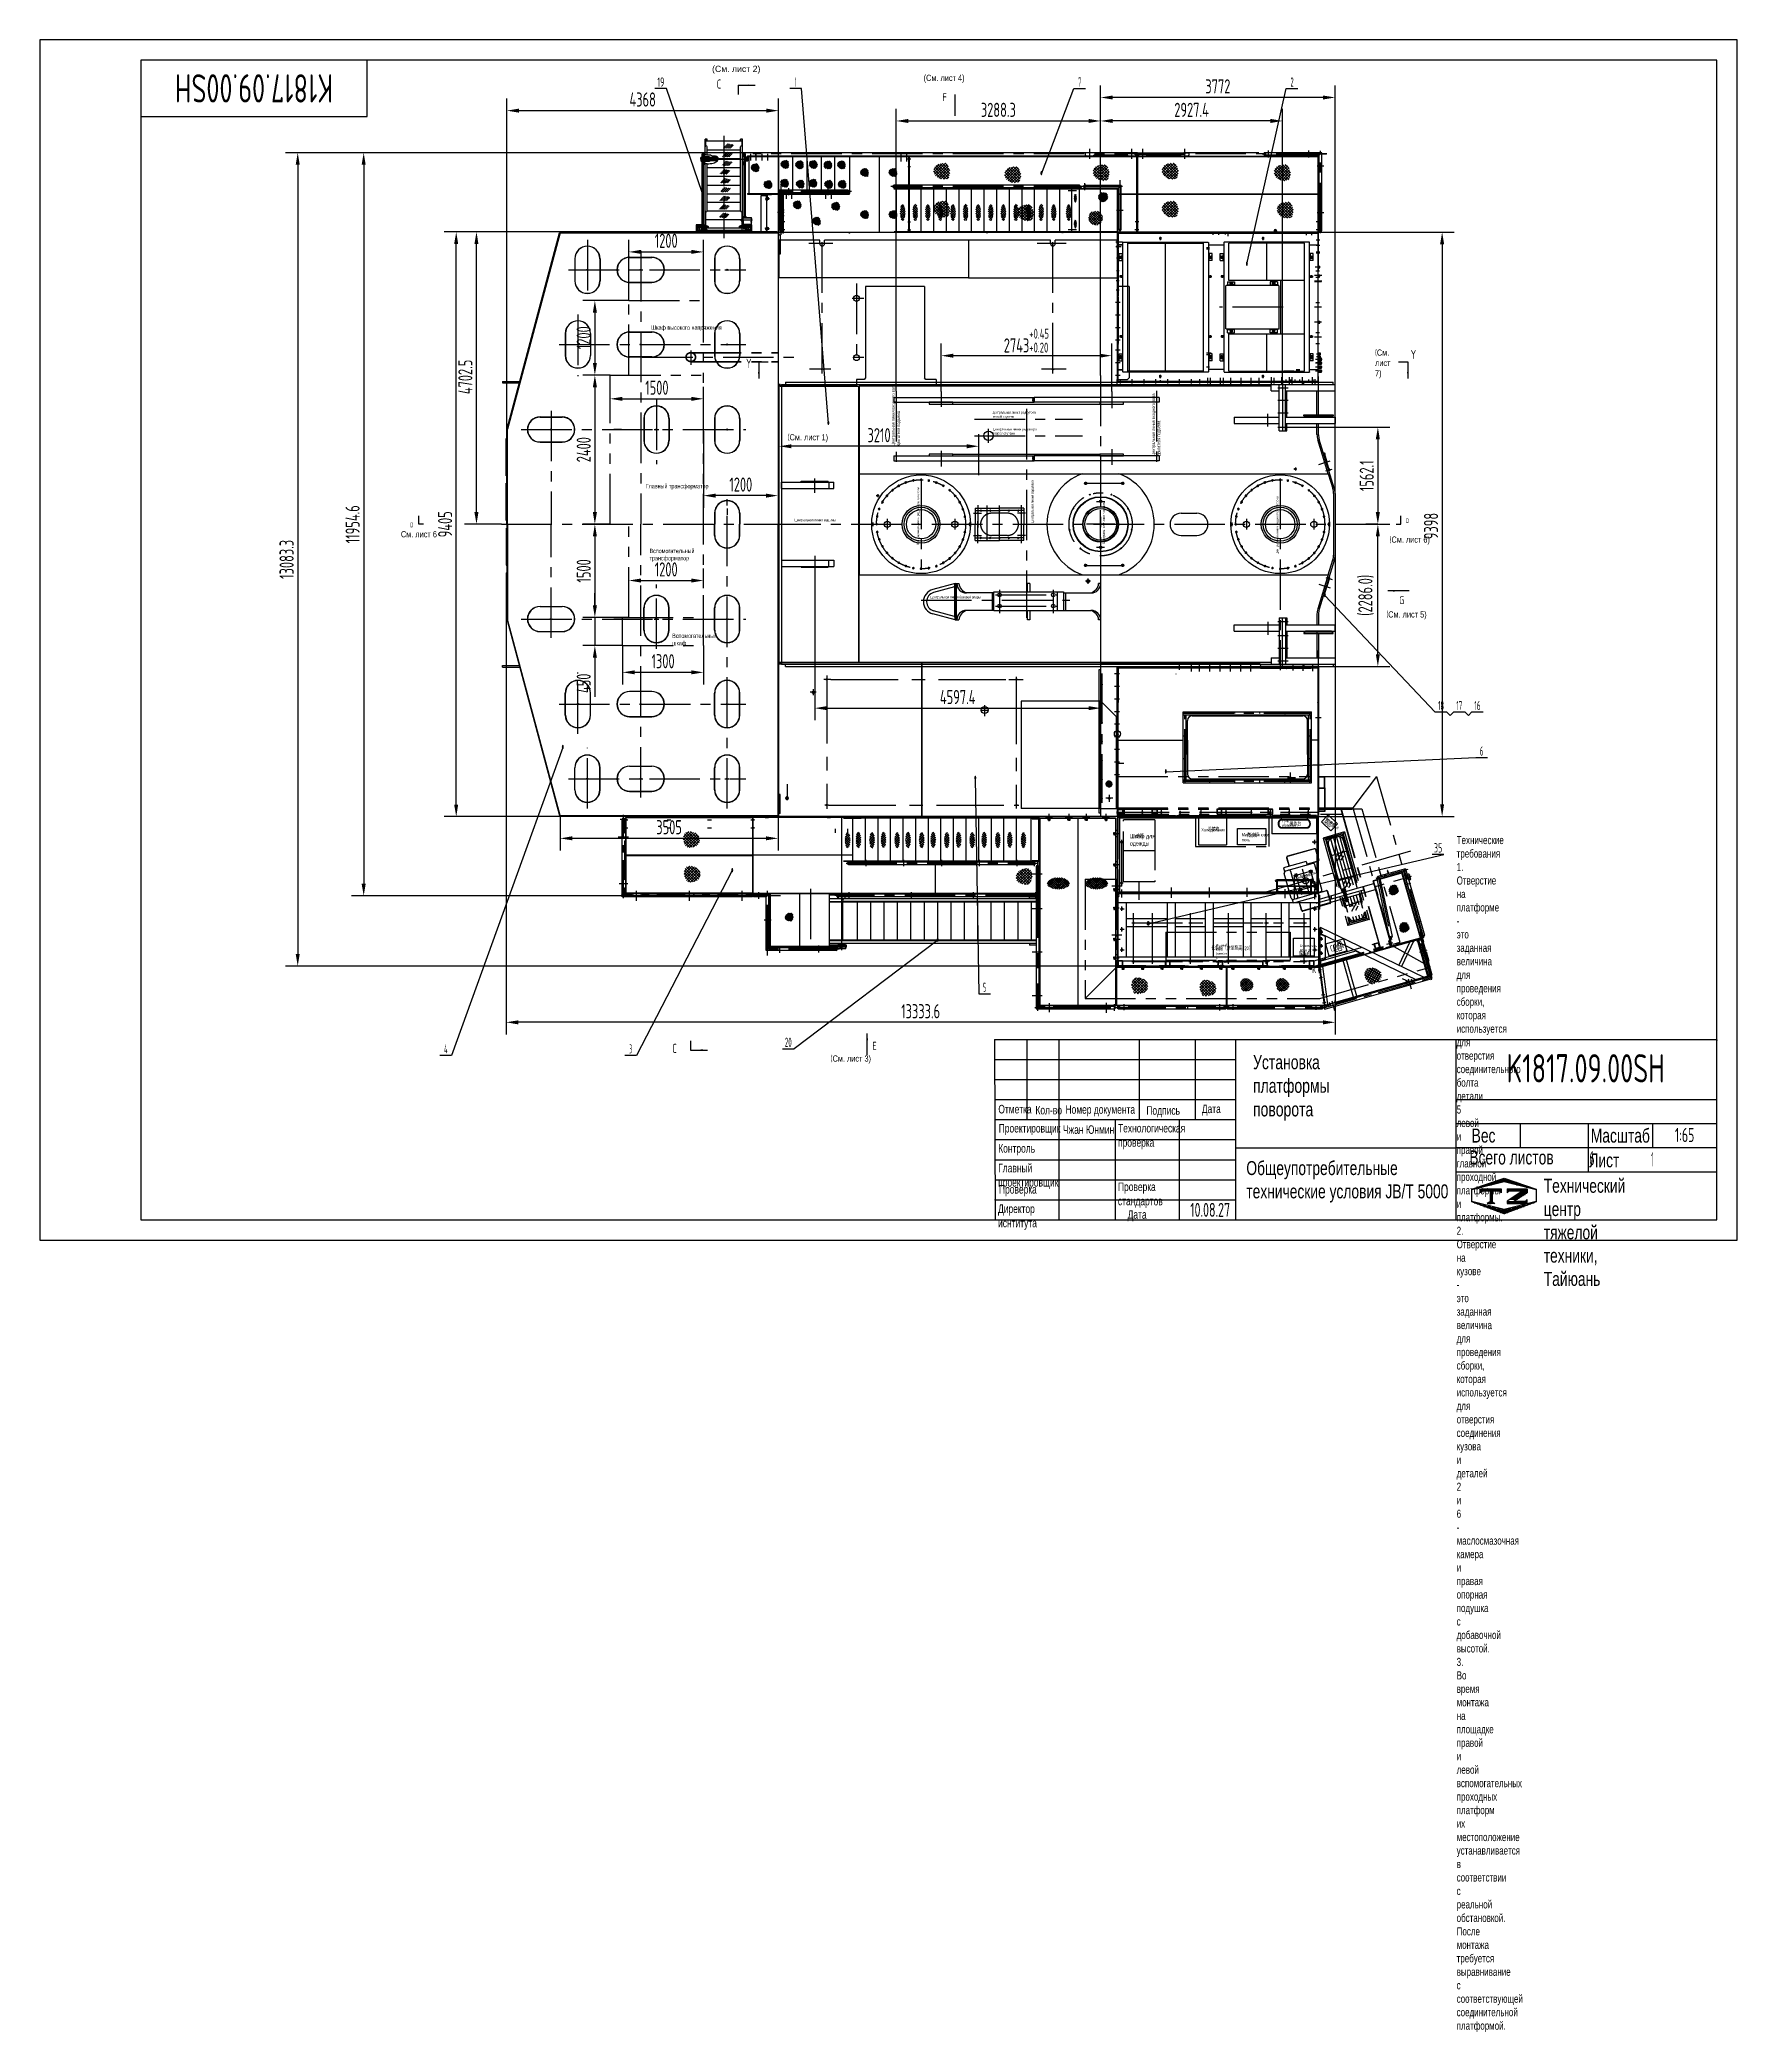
# Model space of a CAD drawing. Header units: millimetres. Extents: x 0 to 27300, y -12741 to 19305.
import ezdxf
from ezdxf.enums import TextEntityAlignment as Align

# ---------------------------------------------------------------- set-up
doc = ezdxf.new("R2010")
doc.units = ezdxf.units.MM
doc.header["$LTSCALE"] = 650
for name, pattern in [('F', [0.75, 0.5, -0.25]), ('G', [2, 1.25, -0.25, 0.25, -0.25]), ('K', [2.5, 1.25, -0.25, 0.25, -0.25, 0.25, -0.25])]:
    doc.linetypes.add(name, pattern=pattern)
for name, color, linetype in [('01', 7, 'Continuous'), ('02', 1, 'Continuous'), ('02C', 3, 'Continuous'), ('04', 2, 'F'), ('05', 4, 'G'), ('07', 6, 'K'), ('08', 1, 'Continuous'), ('11', 3, 'Continuous'), ('THICK', 7, 'Continuous')]:
    doc.layers.add(name, color=color, linetype=linetype)
doc.layers.get('04').off()
doc.styles.get("Standard").update_dxf_attribs({"font": 'isocp', "width": 0.707, "bigfont": 'intecad.shx'})
doc.dimstyles.new('INTE', dxfattribs={"dimscale": 65, "dimtxt": 3.5, "dimasz": 3, "dimexe": 3, "dimexo": 0, "dimgap": 1, "dimtad": 1, "dimdsep": 46, "dimtxsty": 'Standard', "dimcen": 0, "dimclrd": 1, "dimclre": 1, "dimclrt": 3, "dimadec": 0, "dimazin": 0, "dimtfac": 1, "dimtmove": 0, "dimatfit": 0, "dimfxl": 1, "dimarcsym": 0})
pattern_1 = [(225, (3993.992, 23813.4416), (-5.388154, 5.388154), [])]
pattern_2 = [(225, (3993.9916, 23813.4416), (-3.5921024, 3.5921024), [])]
pattern_3 = [(315, (3993.9916, 23813.4416), (-1.7960512, -1.7960512), [])]
pattern_4 = [(315, (3993.9916, 23813.4416), (-2.6940768, -2.6940768), [])]
pattern_5 = [(225, (3993.992, 23813.442), (-8.980256, 8.980256), [])]
pattern_6 = [(60.813184, (28176.5432, 2818.4844), (-0.87303432, 0.48765878), []), (150.813184, (28176.5432, 2818.4844), (-0.48765878, -0.87303432), [])]

msp = doc.modelspace()

# ---------------------------------------------------------------- texts
at = {"layer": '01', "attachment_point": 1}
for s, insert, char_height in [('{\\fArial|b0|i0|c204|p34;Отметка}', (15417.113, 2174.158), 137.53696), ('{\\fArial|b0|i0|c204|p34;Кол-во}', (16013.568, 2158.337), 137.53696), ('{\\fArial|b0|i0|c204|p34;Номер документа}', (16496.704, 2168.92), 137.53696), ('{\\fArial|b0|i0|c204|p34;Подпись}', (17797.653, 2153.063), 137.53696), ('{\\fArial|b0|i0|c204|p34;Дата}', (18689.696, 2179.432), 137.53696), ('{\\fArial|b0|i0|c204|p34;Проектировщик}', (15423.166, 1866.94), 137.53696), ('{\\fArial|b0|i0|c204|p34;\\C3;Чжан Юнмин}', (16454.499, 1845.81), 137.53696), ('{\\fArial|b0|i0|c204|p34;Технологическая\\Pпроверка}', (17341.787, 1867.974), 137.53696), ('{\\fArial|b0|i0|c204|p34;Вес}', (23030.059, 1792.981), 224.64371), ('{\\fArial|b0|i0|c204|p34;Контроль}', (15415.266, 1542.977), 137.53696), ('{\\fArial|b0|i0|c204|p34;Главный\\Pпроектировщик}', (15414.048, 1226.412), 137.53696), ('{\\fArial|b0|i0|c204|p34;Проверка}', (15427.489, 884.353), 137.53696), ('{\\fArial|b0|i0|c204|p34;Проверка\\Pстандартов}', (17340.47, 925.216), 137.53696), ('{\\fArial|b0|i0|c204|p34;Директор\\Pиснтитута}', (15411.932, 571.862), 137.53696), ('{\\fArial|b0|i0|c204|p34;Дата}', (17496.735, 479.933), 137.53696)]:
    msp.add_mtext(s, dxfattribs=dict(at, insert=insert, char_height=char_height))
at = {"layer": '01', "insert": (24189.39, 985.033), "char_height": 224.64371, "width": 10.55672, "attachment_point": 1}
msp.add_mtext('{\\fArial|b0|i0|c204|p34;Технический центр\\Pтяжелой техники, Тайюань}', dxfattribs=at)
at = {"layer": '02', "width": 0.605172}
for p, p2 in [((16090.681, 17122.321), (16126.681, 17122.321)), ((10634.763, 16821.602), (10670.763, 16821.602)), ((19396.078, 15665.641), (19432.078, 15665.641)), ((12664.711, 13105.751), (12700.711, 13105.751)), ((20650.388, 10338.259), (20686.388, 10338.259)), ((8393.222, 7892.777), (8429.222, 7892.777)), ((15028.363, 7397.526), (15064.363, 7397.526)), ((18092.066, 7499.446), (18128.066, 7499.446)), ((11118.861, 5911.773), (11154.861, 5911.773)), ((14423.055, 4793.915), (14459.055, 4793.915))]:
    msp.add_text('●', height=60, dxfattribs=at).set_placement(p, p2, align=Align.FIT)
at = {"layer": '02', "insert": (17827.742, 5088.686), "char_height": 60, "attachment_point": 5}
msp.add_mtext('{\\fSimSun|b0|i0|c134|p2;●}', dxfattribs=at)
at = {"layer": '05', "char_height": 224.7336, "attachment_point": 1}
for s, insert in [('{\\fArial|b0|i0|c204|p34;\\C0;Масштаб}', (24946.367, 1791.918)), ('{\\fArial|b0|i0|c204|p34;\\C0;Общеупотребительные\\Pтехнические условия \\fArial|b0|i0|c0|p34;JB/T 5000}', (19405.59, 1270.003)), ('{\\fArial|b0|i0|c204|p34;\\C0;Всего листов}', (22992.947, 1440.628)), ('{\\fArial|b0|i0|c204|p34;\\C0;Лист}', (24922.497, 1394.991))]:
    msp.add_mtext(s, dxfattribs=dict(at, insert=insert))
at = {"layer": '11', "width": 0.69384}
msp.add_text('K1817.09.00SH', height=455, rotation=180, dxfattribs=at).set_placement((4717.022, 18752.5), (2172.978, 18752.5), align=Align.FIT)
at = {"layer": '11'}
for s, height, width, p, p2 in [('19', 148.4924, 0.670077, (9931.427, 18552.146), (10043.027, 18552.146)), ('1', 148.492, 0.404, (12147.866, 18552.146), (12168.863, 18552.146)), ('7', 148.492, 0.514182, (16704.57, 18552.146), (16746.564, 18552.146)), ('2', 148.492, 0.562593, (20115.824, 18552.146), (20166.789, 18552.146)), ('18', 148.4924, 0.606, (22491.123, 8522.727), (22585.609, 8522.727)), ('17', 148.4924, 0.606, (22783.189, 8522.727), (22877.675, 8522.727)), ('16', 148.4924, 0.610556, (23072.651, 8522.727), (23172.345, 8522.727)), ('6', 148.492, 0.600695, (23163.101, 7790.972), (23216.585, 7790.972)), ('5', 148.492, 0.527686, (15171.98, 3988.999), (15218.322, 3988.999)), ('20', 148.4924, 0.600864, (11982.158, 3105.914), (12093.758, 3105.914)), ('4', 148.492, 0.543846, (6502.415, 3000.268), (6554.907, 3000.268)), ('3', 148.492, 0.527686, (9478.914, 3000.268), (9525.256, 3000.268)), ('K1817.09.00SH', 455, 0.69384, (23590.478, 2535), (26134.522, 2535)), ('1:65', 227.5, 0.656293, (26298.868, 1576.25), (26611.132, 1576.25)), ('6', 227.5, 0.600695, (24924.253, 1202.792), (25006.194, 1202.792)), ('1', 227.5, 0.404, (25918.916, 1186.25), (25951.084, 1186.25)), ('10.08.27', 224.6437, 0.642055, (18502.723, 373.138), (19144.562, 373.138))]:
    msp.add_text(s, height=height, dxfattribs=dict(at, width=width)).set_placement(p, p2, align=Align.FIT)
at = {"layer": '11', "width": 0.707}
for s, height, p in [('C', 147, (10888.134, 18476.323)), ('F', 126, (14518.329, 18280.236)), ('Y', 147, (11359.945, 13983.655)), ('Y', 147, (22049.453, 14126.529)), ('D', 73.5, (5958.981, 11443.398)), ('D', 73.5, (21971.674, 11512.721)), ('G', 126, (21864.465, 10190.126)), ('C', 147, (10174.389, 2965.926)), ('E', 126, (13391.173, 3024.064))]:
    msp.add_text(s, height=height, dxfattribs=at).set_placement(p, align=Align.BOTTOM_LEFT)
at = {"layer": '11', "width": 0.651819}
msp.add_text('35', height=150, dxfattribs=at).set_placement((22489.823, 6233.26), align=Align.CENTER)
at = {"layer": '11', "attachment_point": 1}
for s, insert, char_height in [('{\\fArial|b0|i0|c204|p34;\\W1;(См. лист 2)}', (10812.272, 18888.475), 100), ('{\\fArial|b0|i0|c204|p34;(См. лист 4)}', (14214.983, 18743.291), 100), ('{\\fArial|b0|i0|c204|p34;Центральная линия редкутора \\Pпервой ступени}', (15314.113, 13332.59), 40), ('{\\Fisocp,intecad|c204;(\\fArial|b0|i0|c204|p34;См. лист 1)}', (12029.935, 12962.363), 100), ('{\\fArial|b0|i0|c204|p34;Центральная линия редуктора\\Pвторой ступени}', (15328.084, 13062.436), 40), ('{\\fArial|b0|i0|c204|p34;Главный трансформатор}', (9746.21, 12160.679), 70), ('{\\fArial|b0|i0|c204|p34;Центральная линия машины}', (12138.795, 11601.615), 40), ('{\\fArial|b0|i0|c204|p34;См. лист 6}', (5807.684, 11402.85), 100), ('{\\fArial|b0|i0|c204|p34;Вспомогательный\\Pтрансформатор}', (9807.062, 11118.635), 70), ('{\\fArial|b0|i0|c204|p34;Центральная линия боковой опоры}', (14320.41, 10361.189), 40), ('{\\Fisocp,intecad|c204;(\\fArial|b0|i0|c204|p34;См. лист 5)}', (21658.371, 10113.172), 100), ('{\\fArial|b0|i0|c204|p34;Вспомогательный\\Pшкаф}', (10170.83, 9753.785), 70), ('{\\fArial|b0|i0|c204|p34;\\C250;Пульт\\Pуправления}', (19976.884, 6756.711), 40), ('{\\fArial|b0|i0|c204|p34;\\C250;Шкаф для\\Pодежды}', (17531.186, 6531.937), 70), ('{\\fArial|b0|i0|c204|p34;\\C250;Холодильник}', (18681.532, 6622.336), 50), ('{\\fArial|b0|i0|c204|p34;\\C250;Микроволновая\\Pпечь}', (19331.025, 6544.851), 50), ('{\\fArial|b0|i0|c204|p34;\\C250;Очиститель\\Pводы для\\Pпитья}', (20267.504, 4752.342), 40), ('{\\Fisocp,intecad|c204;(\\fArial|b0|i0|c204|p34;См. лист 3)}', (12720.869, 2969.338), 100)]:
    msp.add_mtext(s, dxfattribs=dict(at, insert=insert, char_height=char_height))
for s, insert, char_height, width in [('{\\fArial|b0|i0|c204|p34;\\C3;Шкаф высокого напряжения}', (9832.786, 14711.86), 70, 915.80767), ('{\\Fisocp,intecad|c204;(\\fArial|b0|i0|c204|p34;См. лист 7)}', (21475.644, 14324.737), 100, 5.2262), ('{\\Fisocp,intecad|c204;(\\fArial|b0|i0|c204|p34;См. лист 6)}', (21710.661, 11316.673), 100, 574.8827), ('{\\fArial|b0|i0|c204|p34;Технические требования\\P1. Отверстие на платформе - это заданная величина для проведения\\Pсборки, которая используется для отверстия соединительного\\Pболта детали 5 левой и правой главной проходной платформы\\P и платформы.\\P2. Отверстие на кузове - это заданная величина для проведения\\Pсборки, которая используется для отверстия соединения кузова и \\Pдеталей 2 и 6 - маслосмазочная камера и правая опорная подушка\\Pс добавочной высотой.\\P3. Во время монтажа на площадке правой и левой вспомогательных\\Pпроходных платформ их местоположение устанавливается\\Pв соответствии с реальной обстановкой. После монтажа\\Pтребуется выравнивание с соответствующей соединительной\\Pплатформой.}', (22788.872, 6498.468), 130, 7.88653), ('{\\fArial|b0|i0|c204|p34;\\C250;Длиный стул (вместе с \\Pсиденьем 420)}', (18919.722, 4762.085), 40, 2.45427), ('{\\fArial|b0|i0|c204|p34;Установка платформы\\Pповорота}', (19513.298, 2974.967), 227.5, 5.40448)]:
    msp.add_mtext(s, dxfattribs=dict(at, insert=insert, char_height=char_height, width=width))
for s, insert, char_height, rotation in [('{\\fArial|b0|i0|c204|p34;Центральная линия входного вала\\Pдвигателя подъема}', (13701.103, 12772.083), 50, 90), ('{\\fArial|b0|i0|c204|p34;Центральная линия входного вала\\Pдвигателя подъема}', (17886.897, 12615.785), 50, 90), ('{\\fArial|b0|i0|c204|p34;Центральная линия редуктора поворота}', (14103.201, 11173.878), 40, 90), ('{\\fArial|b0|i0|c204|p34;Центральная линия барабана}', (15944.699, 11530.739), 40, 90), ('{\\fArial|b0|i0|c204|p34;Центральная линия поворота}', (17091.719, 11202.976), 40, 90), ('{\\fArial|b0|i0|c204|p34;Центральная линия редуктора поворота}', (19881.652, 11028.816), 40, 90), ('{\\fArial|b0|i0|c204|p34;\\C250;Сенсорный\\P экран}', (20706.463, 6809.974), 40, 317.0008408), ('{\\fArial|b0|i0|c204|p34;\\C250;Центр вращения}', (20191.059, 5832.788), 40, 16.7007951), ('{\\C250;CD}', (20781.45, 4745.312), 130, 15.1415707)]:
    msp.add_mtext(s, dxfattribs=dict(at, insert=insert, char_height=char_height, rotation=rotation))

# ---------------------------------------------------------------- blocks, each defined once
blk = doc.blocks.new('*D421')
at = {"layer": '08', "color": 1, "lineweight": -2}
for p, q in [((20834, 11277), (20834, 3307)), ((7500, 10565), (7500, 3307)), ((20639, 3502), (7695, 3502))]:
    blk.add_line(p, q, dxfattribs=at)
at = {"layer": '08', "color": 1}
for points in [[(7695, 3534), (7695, 3469), (7500, 3502)], [(20639, 3534), (20639, 3469), (20834, 3502)]]:
    blk.add_solid(points, dxfattribs=at)
at = {"layer": 'Defpoints', "color": 0}
for p in [(20834, 11277), (7500, 10565), (7500, 3502)]:
    blk.add_point(p, dxfattribs=at)
at = {"layer": '08', "color": 3, "insert": (14167, 3680), "char_height": 227.5, "attachment_point": 5}
blk.add_mtext('13333.6', dxfattribs=at)
blk = doc.blocks.new('erwerw')
at = {"layer": '02', "linetype": 'Continuous'}
h = blk.add_hatch(dxfattribs=at)
h.set_pattern_fill('ANSI38', color=1, style=0)
h.set_pattern_definition([(45, (12514.5233, -1858.4336), (-2.245064, 2.245064), []), (135, (12514.5233, -1858.4336), (-6.735192, 2.245064), [7.9375, -4.7625])])
h.paths.add_polyline_path([(13918, 612, 1), (14017, 612, 1)])
for p, q in [((13832, 2563), (13832, 90)), ((13832, 2563), (16386, 2563)), ((16453, 2496), (17331, 2496)), ((17337, 2490), (17337, 104)), ((17325, 90), (13832, 90))]:
    blk.add_line(p, q)
blk.add_arc((16453, 2563), 67, 180, 270)
at = {"layer": '01'}
for p, q in [((13807, 141), (13807, 2452)), ((13807, 2452), (13832, 2452)), ((17337, 2490), (17331, 2490)), ((13838, 1944), (13807, 1944)), ((13838, 217), (13838, 1944)), ((13838, 1944), (14086, 1690)), ((14086, 217), (14086, 1690)), ((13832, 141), (13807, 141)), ((13838, 217), (13838, 221)), ((13838, 217), (14086, 217)), ((17337, 104), (17325, 104))]:
    blk.add_line(p, q, dxfattribs=at)
at = {"layer": '01', "color": 7, "linetype": 'Continuous'}
for p, q in [((17331, 2503), (16426, 2503)), ((17331, 2496), (17331, 2503))]:
    blk.add_line(p, q, dxfattribs=at)
at = {"layer": '01'}
for centre, radius in [((13852, 2212), 5), ((13852, 1907), 5), ((13852, 1602), 5), ((13852, 1297), 5), ((13852, 992), 5), ((16880, 709), 17.5)]:
    blk.add_circle(centre, radius, dxfattribs=at)
at = {"layer": '01', "color": 7, "linetype": 'Continuous'}
for centre, radius in [((13852, 687), 5), ((13852, 382), 5), ((13972, 382), 14.5)]:
    blk.add_circle(centre, radius, dxfattribs=at)
at = {"layer": '05', "color": 4, "linetype": 'G'}
blk.add_line((13852, 2390), (13852, 307), dxfattribs=at)
at = {"layer": '05'}
for p, q in [((13839, 2212), (13862, 2212)), ((13839, 1907), (13862, 1907)), ((17382, 1678), (17288, 1678)), ((13839, 1602), (13862, 1602)), ((13839, 1297), (13862, 1297)), ((13839, 992), (13862, 992)), ((13839, 687), (13862, 687)), ((16969, 709), (16838, 709)), ((16880, 798), (16880, 621)), ((17395, 916), (17248, 916)), ((13839, 382), (13862, 382)), ((14028, 382), (13914, 382)), ((13972, 439), (13972, 325))]:
    blk.add_line(p, q, dxfattribs=at)
blk = doc.blocks.new('*U413', base_point=(11610, -8775))
at = {"ltscale": 1.333333}
for p, q in [((6402, -6198), (8710, -6198)), ((6402, -6198), (6402, -8671)), ((8704, -6198), (8704, -8671)), ((8710, -6198), (8710, -8671)), ((8710, -6198), (11584, -6198)), ((11584, -6198), (11584, -8671)), ((10308, -6817), (10308, -8544)), ((11578, -6817), (11578, -8544)), ((8710, -8671), (6402, -8671)), ((11584, -8671), (8710, -8671))]:
    blk.add_line(p, q, dxfattribs=at)
at = {"layer": '01', "ltscale": 1.333333}
for p, q in [((11578, -6817), (10308, -6817)), ((11578, -8544), (10308, -8544))]:
    blk.add_line(p, q, dxfattribs=at)
at = {"layer": '01', "color": 7, "linetype": 'Continuous', "ltscale": 1.333333}
blk.add_lwpolyline([(6531, -8358), (6519, -8378), (6531, -8398), (6554, -8398), (6566, -8378), (6554, -8358)], close=True, dxfattribs=at)
at = {"layer": '01', "ltscale": 1.333333}
for centre, radius in [((6961, -6674), 17.5), ((7180, -8489), 11)]:
    blk.add_circle(centre, radius, dxfattribs=at)
at = {"layer": '01', "color": 7, "linetype": 'Continuous', "ltscale": 1.333333}
for centre, radius in [((7180, -6467), 11), ((10228, -6467), 11), ((9720, -6960), 57), ((6542, -8378), 20), ((10228, -8489), 11)]:
    blk.add_circle(centre, radius, dxfattribs=at)
at = {"layer": '05', "ltscale": 1.333333}
for p, q in [((7180, -6402), (7180, -6533)), ((7009, -6674), (6914, -6674)), ((6961, -6627), (6961, -6722)), ((7226, -6467), (7135, -6467)), ((7246, -6467), (7145, -6467)), ((7180, -6414), (7180, -8550)), ((7180, -6421), (7180, -6513)), ((7246, -6467), (10111, -6467)), ((7246, -6467), (7309, -6467)), ((10111, -6467), (10341, -6467)), ((10228, -6428), (10228, -8543)), ((9651, -6960), (9779, -6960)), ((9720, -6882), (9720, -7059)), ((6542, -8150), (6542, -8400)), ((7210, -8489), (7151, -8489)), ((7180, -8459), (7180, -8519)), ((7210, -8489), (10195, -8489)), ((10195, -8489), (10272, -8489))]:
    blk.add_line(p, q, dxfattribs=at)
blk = doc.blocks.new('*D422')
at = {"layer": '08', "color": 1, "lineweight": -2}
for p, q in [((8369, 16215), (6502, 16215)), ((6697, 7005), (6697, 16020)), ((8369, 6810), (6502, 6810))]:
    blk.add_line(p, q, dxfattribs=at)
at = {"layer": '08', "color": 1}
for points in [[(6664, 16020), (6729, 16020), (6697, 16215)], [(6664, 7005), (6729, 7005), (6697, 6810)]]:
    blk.add_solid(points, dxfattribs=at)
at = {"layer": 'Defpoints', "color": 0}
for p in [(6697, 16215), (8369, 16215), (8369, 6810)]:
    blk.add_point(p, dxfattribs=at)
at = {"layer": '08', "color": 3, "insert": (6518, 11513), "char_height": 227.5, "attachment_point": 5, "rotation": 90}
blk.add_mtext('9405', dxfattribs=at)
blk = doc.blocks.new('*D423')
at = {"layer": '08', "color": 1, "lineweight": -2}
for p, q in [((8369, 6826), (8369, 6266)), ((11874, 6826), (11874, 6266)), ((11679, 6461), (8564, 6461))]:
    blk.add_line(p, q, dxfattribs=at)
at = {"layer": '08', "color": 1}
for points in [[(8564, 6494), (8564, 6429), (8369, 6461)], [(11679, 6494), (11679, 6429), (11874, 6461)]]:
    blk.add_solid(points, dxfattribs=at)
at = {"layer": 'Defpoints', "color": 0}
for p in [(8369, 6826), (11874, 6826), (8369, 6461)]:
    blk.add_point(p, dxfattribs=at)
at = {"layer": '08', "color": 3, "insert": (10121, 6640), "char_height": 227.5, "attachment_point": 5}
blk.add_mtext('3505', dxfattribs=at)
blk = doc.blocks.new('*D424')
at = {"layer": '08', "color": 1, "lineweight": -2}
for p, q in [((11893, 12275), (11893, 12963)), ((15103, 12301), (15103, 12963)), ((14908, 12768), (12088, 12768))]:
    blk.add_line(p, q, dxfattribs=at)
at = {"layer": '08', "color": 1}
for points in [[(12088, 12800), (12088, 12735), (11893, 12768)], [(14908, 12800), (14908, 12735), (15103, 12768)]]:
    blk.add_solid(points, dxfattribs=at)
at = {"layer": 'Defpoints', "color": 0}
for p in [(11893, 12768), (11893, 12275), (15103, 12301)]:
    blk.add_point(p, dxfattribs=at)
at = {"layer": '08', "color": 3, "insert": (13498, 12946), "char_height": 227.5, "attachment_point": 5}
blk.add_mtext('3210', dxfattribs=at)
blk = doc.blocks.new('A$C78D047BC')
at = {"ltscale": 1.5}
for p, q in [((0, 33), (127, 33)), ((0, 33), (0, 22)), ((127, 33), (127, 22))]:
    blk.add_line(p, q, dxfattribs=at)
blk = doc.blocks.new('A$C2A0545B7')
at = {"layer": '05', "color": 4, "linetype": 'G'}
blk.add_line((63, 110), (63, 0), dxfattribs=at)
blk.add_blockref('A$C78D047BC', (0, 53))
blk = doc.blocks.new('1116d')
for p, q in [((14277, 9680), (14277, 10276)), ((14320, 9637), (14320, 10276)), ((13215, 9680), (14277, 9680)), ((13215, 9637), (14320, 9637)), ((14320, 9637), (14277, 9680))]:
    blk.add_line(p, q)
at = {"layer": '01', "color": 7, "linetype": 'Continuous'}
for centre, start, end in [((14299, 10276), 0, 180), ((13215, 9659), 90, 270)]:
    blk.add_arc(centre, 21.1, start, end, dxfattribs=at)
at = {"layer": '05', "color": 4, "linetype": 'G'}
for p, q in [((14299, 9561), (14299, 10352)), ((13164, 9659), (14349, 9659)), ((13536, 9714), (13536, 9604)), ((14171, 9714), (14171, 9604))]:
    blk.add_line(p, q, dxfattribs=at)
for p in [(13473, 9658), (14108, 9658)]:
    blk.add_blockref('A$C78D047BC', p)
at = {"layer": '01', "color": 7, "linetype": 'Continuous', "rotation": 90}
blk.add_blockref('A$C2A0545B7', (14353, 9932), dxfattribs=at)
blk = doc.blocks.new('A$C20E85FB4')
at = {"layer": '02', "linetype": 'Continuous', "ltscale": 0.8}
h = blk.add_hatch(dxfattribs=at)
h.set_pattern_fill('ANSI37', color=1, scale=10, style=0)
h.set_pattern_definition([(45, (-11288.267, -1206.898), (-22.45064, 22.45064), []), (135, (-11288.267, -1206.898), (-22.45064, -22.45064), [])])
edge = h.paths.add_edge_path()
edge.add_spline(control_points=[(-3, 135), (2, 175), (18, 299), (289, 230), (252, 29), (146, 8), (52, -12), (19, 59), (5, 103), (-1, 126), (-3, 135)], knot_values=[0, 0, 0, 0, 107.226623, 332.783515, 469.925804, 564.431844, 645.860592, 719.225168, 762.115824, 790.07632, 790.07632, 790.07632, 790.07632], degree=3, periodic=0)
blk = doc.blocks.new('A$C3967371B')
at = {"layer": '04', "xscale": 0.5, "yscale": 0.5, "zscale": 0.5}
blk.add_blockref('A$C20E85FB4', (0, 0), dxfattribs=at)
blk = doc.blocks.new('A$C1FC16D5F')
at = {"layer": '01', "color": 7, "linetype": 'Continuous', "ltscale": 0.8}
for p, q in [((14, 193), (24, 203)), ((14, 193), (14, 190)), ((26, 203), (24, 203)), ((26, 203), (26, 190)), ((32, 203), (34, 203)), ((32, 203), (32, 190)), ((32, 0), (44, 0)), ((44, 193), (34, 203)), ((44, 193), (44, 190)), ((44, 190), (44, 0))]:
    blk.add_line(p, q, dxfattribs=at)
at = {"layer": '05', "color": 4, "linetype": 'G', "ltscale": 0.8}
for p, q in [((0, 152), (60, 152)), ((0, 25), (62, 25))]:
    blk.add_line(p, q, dxfattribs=at)
blk = doc.blocks.new('1111b')
at = {"ltscale": 0.8}
for p, q in [((8839, 9808), (8839, 8588)), ((8845, 9808), (8845, 8588))]:
    blk.add_line(p, q, dxfattribs=at)
at = {"layer": '01'}
for p, q in [((10871, 9808), (8839, 9808)), ((9322, 8588), (9322, 9808)), ((10865, 9198), (10865, 9808)), ((10871, 9198), (10871, 9808)), ((10882, 9198), (9798, 9198)), ((9798, 8588), (9798, 9188)), ((10882, 9188), (9798, 9188)), ((10039, 8588), (10039, 9188)), ((10256, 8588), (10256, 9188)), ((10485, 8588), (10485, 9188)), ((10714, 8588), (10714, 9188)), ((11437, 9198), (10924, 9198)), ((11437, 9188), (10924, 9188)), ((10943, 8588), (10943, 9188)), ((11418, 8588), (11418, 9188)), ((11437, 9188), (11437, 9198)), ((11437, 8588), (8839, 8588)), ((8846, 8582), (8839, 8588)), ((11437, 8582), (8846, 8582)), ((11437, 8582), (11437, 8588))]:
    blk.add_line(p, q, dxfattribs=at)
at = {"layer": '01', "color": 7, "linetype": 'Continuous', "ltscale": 0.8}
for p, q in [((9786, 9811), (9796, 9821)), ((9786, 9811), (9786, 9808)), ((9798, 9821), (9796, 9821)), ((9798, 9821), (9798, 9808)), ((9804, 9821), (9806, 9821)), ((9804, 9821), (9804, 9808)), ((9816, 9811), (9806, 9821)), ((9816, 9811), (9816, 9808))]:
    blk.add_line(p, q, dxfattribs=at)
at = {"layer": '01', "color": 7, "linetype": 'Continuous'}
for p, q in [((8846, 8582), (8846, 9198)), ((9798, 9198), (9798, 9188))]:
    blk.add_line(p, q, dxfattribs=at)
at = {"layer": '05', "color": 4, "linetype": 'G'}
for p, q in [((8868, 9770), (8812, 9770)), ((8863, 9643), (8819, 9643)), ((10096, 9131), (10096, 9271)), ((10185, 9131), (10185, 9271)), ((10731, 9131), (10731, 9271)), ((10820, 9131), (10820, 9271)), ((8863, 8753), (8819, 8753)), ((8884, 8538), (8884, 8673)), ((8973, 8538), (8973, 8673)), ((11119, 8547), (11119, 8654)), ((11208, 8547), (11208, 8654)), ((11303, 8547), (11303, 8654)), ((11392, 8547), (11392, 8654)), ((8868, 8626), (8812, 8626))]:
    blk.add_line(p, q, dxfattribs=at)
at = {"layer": '05'}
for p, q in [((10895, 9538), (10848, 9538)), ((10895, 9449), (10848, 9449))]:
    blk.add_line(p, q, dxfattribs=at)
at = {"layer": '01'}
for p in [(10265, 9566), (9034, 9460), (9492, 9460), (9957, 9327), (10577, 9305), (9853, 8974), (10070, 8974), (10322, 8957), (10527, 8971), (10779, 8955), (11045, 8979), (9034, 8783), (9492, 8783), (9865, 8662), (10082, 8662), (10317, 8655), (10539, 8660), (10774, 8653), (11253, 8706)]:
    blk.add_blockref('A$C3967371B', p, dxfattribs=at)
at = {"layer": '04'}
blk.add_blockref('A$C1FC16D5F', (10839, 9618), dxfattribs=at)
blk = doc.blocks.new('*U414', base_point=(2671, 20105))
for p, q in [((-3894, 20595), (-3894, 23068)), ((1567, 23068), (1567, 22192)), ((-2493, 22195), (-2493, 20725)), ((-1547, 22195), (-2493, 22195)), ((-1547, 22195), (-1547, 20725)), ((1747, 22192), (1567, 22192)), ((1747, 22192), (1747, 20725)), ((-2639, 20595), (-3894, 20595)), ((-3894, 20595), (-2639, 20595)), ((-2639, 20700), (-2639, 20595)), ((1556, 20595), (-1357, 20595)), ((-1357, 20595), (-1060, 20595)), ((1556, 20595), (1556, 20700)), ((1556, 20700), (1722, 20700)), ((1747, 20725), (1722, 20700))]:
    blk.add_line(p, q)
at = {"layer": '01', "color": 7, "linetype": 'Continuous'}
for p, q in [((-3894, 23068), (1567, 23068)), ((1561, 22941), (1561, 22331)), ((-2518, 20700), (-2639, 20700)), ((-2493, 20725), (-2518, 20700)), ((-1522, 20700), (-1547, 20725)), ((-1357, 20700), (-1522, 20700)), ((-1357, 20700), (-1357, 20595))]:
    blk.add_line(p, q, dxfattribs=at)
at = {"layer": '01'}
for p, q in [((-3229, 22941), (-3888, 22941)), ((-3888, 22941), (-3888, 22331)), ((-3229, 22886), (-3229, 22941)), ((-840, 22941), (-3153, 22941)), ((-3153, 22886), (-3153, 22941)), ((483, 22941), (-840, 22941)), ((-840, 22941), (-840, 22331)), ((-839, 22941), (-839, 22331)), ((483, 22886), (483, 22941)), ((1561, 22941), (559, 22941)), ((559, 22886), (559, 22941)), ((-840, 22331), (-3888, 22331)), ((-840, 22331), (1561, 22331))]:
    blk.add_line(p, q, dxfattribs=at)
for centre, radius in [((-3191, 22886), 11), ((521, 22886), 11), ((-2639, 22003), 47.5), ((-3191, 20864), 11), ((-2639, 21050), 47.5)]:
    blk.add_circle(centre, radius, dxfattribs=at)
at = {"layer": '01', "color": 7, "linetype": 'Continuous'}
blk.add_circle((521, 20864), 11, dxfattribs=at)
at = {"layer": '01'}
for centre in [(-3191, 22886), (521, 22886)]:
    blk.add_arc(centre, 38, 180, 0, dxfattribs=at)
at = {"layer": '05'}
for p, q in [((-3019, 22886), (-3404, 22886)), ((-3050, 20864), (-3394, 20864))]:
    blk.add_line(p, q, dxfattribs=at)
at = {"layer": '05', "color": 4, "linetype": 'G'}
for p, q in [((-3191, 20794), (-3191, 22992)), ((733, 22886), (267, 22886)), ((521, 20795), (521, 22993)), ((-2639, 22241), (-2639, 21040)), ((-2519, 22003), (-2711, 22003)), ((-2519, 21050), (-2674, 21050)), ((733, 20864), (337, 20864))]:
    blk.add_line(p, q, dxfattribs=at)
blk = doc.blocks.new('*D425')
at = {"layer": '08', "color": 1, "lineweight": -2}
for p, q in [((12464, 10774), (12464, 8360)), ((17062, 9120), (17062, 8360)), ((12659, 8555), (16867, 8555))]:
    blk.add_line(p, q, dxfattribs=at)
at = {"layer": '08', "color": 1}
for points in [[(12659, 8588), (12659, 8523), (12464, 8555)], [(16867, 8588), (16867, 8523), (17062, 8555)]]:
    blk.add_solid(points, dxfattribs=at)
at = {"layer": 'Defpoints', "color": 0}
for p in [(12464, 10774), (17062, 9120), (17062, 8555)]:
    blk.add_point(p, dxfattribs=at)
at = {"layer": '08', "color": 3, "insert": (14763, 8734), "char_height": 227.5, "attachment_point": 5}
blk.add_mtext('4597.4', dxfattribs=at)
blk = doc.blocks.new('*D426')
at = {"layer": '08', "color": 1, "lineweight": -2}
for p, q in [((8368, 16215), (6828, 16215)), ((7023, 11708), (7023, 16020)), ((7424, 11513), (6828, 11513))]:
    blk.add_line(p, q, dxfattribs=at)
at = {"layer": '08', "color": 1}
for points in [[(6990, 16020), (7055, 16020), (7023, 16215)], [(6990, 11708), (7055, 11708), (7023, 11513)]]:
    blk.add_solid(points, dxfattribs=at)
at = {"layer": 'Defpoints', "color": 0}
for p in [(7023, 16215), (8368, 16215), (7424, 11513)]:
    blk.add_point(p, dxfattribs=at)
at = {"layer": '08', "color": 3, "insert": (6844, 13883), "char_height": 227.5, "attachment_point": 5, "rotation": 90}
blk.add_mtext('4702.5', dxfattribs=at)
blk = doc.blocks.new('*D427')
at = {"layer": '08', "color": 1, "lineweight": -2}
for p, q in [((7512, 13029), (7512, 18361)), ((11880, 16199), (11880, 18361)), ((7707, 18166), (11685, 18166))]:
    blk.add_line(p, q, dxfattribs=at)
at = {"layer": '08', "color": 1}
for points in [[(7707, 18199), (7707, 18134), (7512, 18166)], [(11685, 18199), (11685, 18134), (11880, 18166)]]:
    blk.add_solid(points, dxfattribs=at)
at = {"layer": 'Defpoints', "color": 0}
for p in [(11880, 18166), (11880, 16199), (7512, 13029)]:
    blk.add_point(p, dxfattribs=at)
at = {"layer": '08', "color": 3, "insert": (9696, 18345), "char_height": 227.5, "attachment_point": 5}
blk.add_mtext('4368', dxfattribs=at)
blk = doc.blocks.new('*D428')
at = {"layer": '08', "color": 1, "lineweight": -2}
for p, q in [((10674, 13011), (10674, 11779)), ((11874, 13077), (11874, 11779)), ((11679, 11974), (10869, 11974))]:
    blk.add_line(p, q, dxfattribs=at)
at = {"layer": '08', "color": 1}
for points in [[(10869, 12006), (10869, 11941), (10674, 11974)], [(11679, 12006), (11679, 11941), (11874, 11974)]]:
    blk.add_solid(points, dxfattribs=at)
at = {"layer": 'Defpoints', "color": 0}
for p in [(10674, 13011), (11874, 13077), (10674, 11974)]:
    blk.add_point(p, dxfattribs=at)
at = {"layer": '08', "color": 3, "insert": (11274, 12152), "char_height": 227.5, "attachment_point": 5}
blk.add_mtext('1200', dxfattribs=at)
blk = doc.blocks.new('*U229')
at = {"layer": '01'}
for p, q in [((0, 100), (7, 100)), ((0, 100), (0, 0)), ((0, 0), (80, 0)), ((10, 20), (10, 97)), ((77, 10), (20, 10)), ((80, 0), (80, 7))]:
    blk.add_line(p, q, dxfattribs=at)
for centre, radius, start, end in [((7, 97), 3.3, 359.954, 90), ((20, 20), 10, 180, 270), ((77, 7), 3.3, 0, 89.9873)]:
    blk.add_arc(centre, radius, start, end, dxfattribs=at)
blk = doc.blocks.new('*U231')
at = {"layer": '01'}
for p, q in [((-15, 0), (-15, 13)), ((-15, 13), (0, 13)), ((-15, 8), (0, 8)), ((0, 13), (0, 0)), ((0, -13), (0, 0)), ((-15, 0), (-15, -13)), ((-15, -8), (0, -8)), ((-15, -13), (0, -13))]:
    blk.add_line(p, q, dxfattribs=at)
at = {"layer": '05'}
blk.add_line((-16, 0), (1, 0), dxfattribs=at)
blk = doc.blocks.new('*U232')
at = {"layer": '01'}
for p, q in [((-12, 4), (-12, 0)), ((0, 4), (-12, 4)), ((-12, 0), (0, 0)), ((0, 0), (-2, 4)), ((0, 4), (2, 0)), ((0, 4), (12, 4)), ((12, 0), (0, 0)), ((12, 4), (12, 0))]:
    blk.add_line(p, q, dxfattribs=at)
at = {"layer": '05'}
blk.add_line((0, 6), (0, -2), dxfattribs=at)
blk = doc.blocks.new('*U230')
at = {"layer": '01'}
for p, q in [((-10, 0), (-10, 13)), ((-10, 13), (0, 13)), ((0, 8), (-10, 8)), ((-10, 0), (-10, -13)), ((0, 13), (0, 0)), ((0, 8), (45, 8)), ((0, -13), (0, 0)), ((6, 8), (6, 0)), ((6, -8), (6, 0)), ((45, 8), (45, 0)), ((45, -8), (45, 0)), ((0, -8), (-10, -8)), ((-10, -13), (0, -13)), ((0, -8), (45, -8))]:
    blk.add_line(p, q, dxfattribs=at)
at = {"layer": '02'}
for p, q in [((45, 6), (6, 6)), ((45, -6), (6, -6))]:
    blk.add_line(p, q, dxfattribs=at)
at = {"layer": '05'}
blk.add_line((-13, 0), (49, 0), dxfattribs=at)
blk = doc.blocks.new('A$C68687140')
at = {"layer": '01', "color": 7, "linetype": 'Continuous'}
for p, q in [((19, 90), (603, 90)), ((19, 0), (19, 90)), ((603, 90), (603, 0)), ((603, 0), (19, 0))]:
    blk.add_line(p, q, dxfattribs=at)
at = {"layer": '01'}
for p, q in [((62, 119), (62, 125)), ((62, 125), (70, 125)), ((78, 125), (70, 125)), ((78, 119), (78, 125))]:
    blk.add_line(p, q, dxfattribs=at)
at = {"layer": '02'}
for p, q in [((64, 125), (64, 86)), ((76, 125), (76, 86))]:
    blk.add_line(p, q, dxfattribs=at)
at = {"layer": '05'}
blk.add_line((70, 67), (70, 129), dxfattribs=at)
at = {"layer": '05', "color": 4, "linetype": 'G'}
for p, q in [((70, 111), (70, 79)), ((552, 111), (552, 79)), ((552, 111), (552, 79))]:
    blk.add_line(p, q, dxfattribs=at)
at = {"layer": '04', "xscale": -1}
for name, p, rotation in [('*U229', (0, 90), 270), ('*U230', (552, 80), 270), ('*U231', (552, 104), 90)]:
    blk.add_blockref(name, p, dxfattribs=dict(at, rotation=rotation))
at = {"layer": '04'}
for name, p, rotation in [('*U231', (70, 104), 270), ('*U229', (622, 90), 90)]:
    blk.add_blockref(name, p, dxfattribs=dict(at, rotation=rotation))
blk.add_blockref('*U232', (70, 100), dxfattribs=at)
at = {"layer": '04', "xscale": -1}
blk.add_blockref('*U232', (552, 100), dxfattribs=at)
blk = doc.blocks.new('*D429')
at = {"layer": '08', "color": 1, "lineweight": -2}
for p, q in [((17062, 14347), (17062, 18573)), ((20639, 18378), (17257, 18378)), ((20834, 12008), (20834, 18573))]:
    blk.add_line(p, q, dxfattribs=at)
at = {"layer": '08', "color": 1}
for points in [[(17257, 18410), (17257, 18345), (17062, 18378)], [(20639, 18410), (20639, 18345), (20834, 18378)]]:
    blk.add_solid(points, dxfattribs=at)
at = {"layer": 'Defpoints', "color": 0}
for p in [(17062, 18378), (17062, 14347), (20834, 12008)]:
    blk.add_point(p, dxfattribs=at)
at = {"layer": '08', "color": 3, "insert": (18948, 18557), "char_height": 227.5, "attachment_point": 5}
blk.add_mtext('3772', dxfattribs=at)
blk = doc.blocks.new('*D430')
at = {"layer": '08', "color": 1, "lineweight": -2}
for p, q in [((14497, 13650), (14497, 14420)), ((17045, 14225), (14692, 14225)), ((17240, 13649), (17240, 14420))]:
    blk.add_line(p, q, dxfattribs=at)
at = {"layer": '08', "color": 1}
for points in [[(14692, 14257), (14692, 14192), (14497, 14225)], [(17045, 14257), (17045, 14192), (17240, 14225)]]:
    blk.add_solid(points, dxfattribs=at)
at = {"layer": 'Defpoints', "color": 0}
for p in [(14497, 14225), (14497, 13650), (17240, 13649)]:
    blk.add_point(p, dxfattribs=at)
at = {"layer": '08', "color": 3, "insert": (15868, 14467), "char_height": 227.5, "attachment_point": 5}
blk.add_mtext('2743{\\C3;\\H0.7x;\\S+0.45^ +0.20;}', dxfattribs=at)
blk = doc.blocks.new('*D419')
at = {"layer": '08', "color": 1, "lineweight": -2}
for p, q in [((21521, 11513), (21326, 11513)), ((21521, 9422), (21521, 11318)), ((20802, 9227), (21716, 9227))]:
    blk.add_line(p, q, dxfattribs=at)
at = {"layer": '08', "color": 1}
for points in [[(21488, 11318), (21553, 11318), (21521, 11513)], [(21488, 9422), (21553, 9422), (21521, 9227)]]:
    blk.add_solid(points, dxfattribs=at)
at = {"layer": 'Defpoints', "color": 0}
for p in [(21521, 11513), (21521, 11513), (20802, 9227)]:
    blk.add_point(p, dxfattribs=at)
at = {"layer": '08', "color": 3, "insert": (21331, 10370), "char_height": 227.5, "attachment_point": 5, "rotation": 90}
blk.add_mtext('(2286.0)', dxfattribs=at)
blk = doc.blocks.new('*U412')
at = {"layer": '01'}
for p, q in [((-8, 3), (-8, 0)), ((0, 3), (-8, 3)), ((-8, 0), (0, 0)), ((0, 0), (-2, 3)), ((0, 3), (2, 0)), ((0, 3), (8, 3)), ((8, 0), (0, 0)), ((8, 3), (8, 0))]:
    blk.add_line(p, q, dxfattribs=at)
at = {"layer": '05'}
blk.add_line((0, 5), (0, -2), dxfattribs=at)
blk = doc.blocks.new('*U411')
at = {"layer": '01'}
for p, q in [((-8, 0), (-8, 9)), ((-8, 9), (0, 9)), ((-8, 5), (0, 5)), ((0, 9), (0, 0)), ((0, -9), (0, 0)), ((-8, 0), (-8, -9)), ((-8, -5), (0, -5)), ((-8, -9), (0, -9))]:
    blk.add_line(p, q, dxfattribs=at)
at = {"layer": '05'}
blk.add_line((-9, 0), (1, 0), dxfattribs=at)
blk = doc.blocks.new('*D420')
at = {"layer": '08', "color": 1, "lineweight": -2}
for p, q in [((20079, 13075), (21716, 13075)), ((21521, 12880), (21521, 11708)), ((20998, 11513), (21716, 11513))]:
    blk.add_line(p, q, dxfattribs=at)
at = {"layer": '08', "color": 1}
for points in [[(21488, 12880), (21553, 12880), (21521, 13075)], [(21488, 11708), (21553, 11708), (21521, 11513)]]:
    blk.add_solid(points, dxfattribs=at)
at = {"layer": 'Defpoints', "color": 0}
for p in [(20079, 13075), (20998, 11513), (21521, 11513)]:
    blk.add_point(p, dxfattribs=at)
at = {"layer": '08', "color": 3, "insert": (21342, 12294), "char_height": 227.5, "attachment_point": 5, "rotation": 90}
blk.add_mtext('1562.1', dxfattribs=at)
blk = doc.blocks.new('rert')
for points in [[(28927, 38448), (28930, 38448), (28930, 38451)], [(28921, 37842), (28926, 37847), (28926, 37842)], [(28921, 37813), (28926, 37809), (28926, 37813)], [(28930, 37602), (28933, 37602), (28930, 37604)], [(28921, 37093), (28926, 37098), (28926, 37093)], [(28921, 37064), (28926, 37060), (28926, 37064)], [(28921, 36954), (28926, 36958), (28926, 36954)], [(28921, 36925), (28926, 36920), (28926, 36925)]]:
    blk.add_hatch(color=256).paths.add_polyline_path(points)
for p, q in [((29805, 38781), (28935, 38781)), ((29003, 38771), (29003, 38776)), ((30694, 38781), (29824, 38781)), ((28882, 38638), (28926, 38638)), ((28882, 38594), (28882, 38638)), ((28926, 38594), (28882, 38594)), ((28882, 38575), (28926, 38575)), ((28882, 38531), (28882, 38575)), ((28926, 38531), (28882, 38531)), ((28882, 38511), (28926, 38511)), ((28882, 38467), (28882, 38511)), ((28926, 38467), (28882, 38467)), ((28926, 38771), (28926, 38181)), ((28930, 38771), (28930, 38181)), ((32147, 38771), (32147, 38181)), ((32152, 38771), (32152, 38181)), ((28882, 38448), (28930, 38448)), ((28882, 38404), (28882, 38448)), ((28926, 38404), (28882, 38404)), ((28894, 38396), (28926, 38396)), ((28894, 38367), (28894, 38396)), ((28926, 38367), (28894, 38367)), ((28894, 38351), (28926, 38351)), ((28894, 38322), (28894, 38351)), ((28926, 38322), (28894, 38322)), ((28926, 38162), (28926, 37012)), ((28927, 38448), (28930, 38451)), ((28930, 38162), (28930, 37012)), ((32147, 38070), (32147, 38162)), ((28926, 37842), (28904, 37842)), ((28904, 37842), (28904, 37813)), ((28921, 37842), (28926, 37847)), ((28926, 37813), (28904, 37813)), ((28921, 37813), (28926, 37809)), ((28933, 37602), (28930, 37604)), ((28930, 37602), (28935, 37602)), ((28930, 37598), (28935, 37598)), ((32147, 37308), (32147, 37400)), ((28904, 37093), (28904, 37064)), ((28926, 37093), (28904, 37093)), ((28926, 37064), (28904, 37064)), ((28904, 36954), (28904, 36925)), ((28926, 36954), (28904, 36954)), ((28926, 36925), (28904, 36925)), ((28921, 37093), (28926, 37098)), ((28921, 37064), (28926, 37060)), ((28921, 36954), (28926, 36958)), ((28921, 36925), (28926, 36920)), ((28926, 36403), (28926, 36993)), ((28931, 36954), (28930, 36954)), ((28931, 36925), (28930, 36925)), ((28931, 36701), (28930, 36701)), ((28931, 36688), (28930, 36688)), ((28931, 36600), (28930, 36600)), ((28931, 36580), (28930, 36580)), ((32152, 36403), (32152, 36638)), ((28931, 36511), (28930, 36511)), ((28931, 36491), (28930, 36491)), ((29633, 36393), (28935, 36393)), ((29600, 36358), (29600, 36393)), ((30694, 36393), (30459, 36393)), ((31364, 36398), (31456, 36398))]:
    blk.add_line(p, q)
for centre, radius, start, end in [((28935, 38771), 9.5, 90, 180), ((29805, 38771), 9.5, 35.3765, 90), ((29824, 38771), 9.5, 90, 144.6235), ((30694, 38771), 9.5, 35.3765, 90), ((30713, 38771), 9.5, 90, 144.6235), ((31456, 38771), 9.5, 35.3765, 90), ((31475, 38771), 9.5, 90, 144.6235), ((32142, 38771), 9.5, 0, 90), ((28935, 38771), 5, 158.1813, 180), ((28935, 38181), 9.5, 180, 241.7263), ((28935, 38162), 9.5, 118.2737, 180), ((28935, 38181), 5, 180, 205.8419), ((28935, 38162), 5, 154.1581, 180), ((32142, 38181), 5, 334.1581, 0), ((32142, 38181), 9.5, 298.2737, 0), ((32142, 38162), 9.5, 0, 61.7263), ((32142, 38162), 5, 0, 25.8419), ((32142, 37419), 9.5, 298.2737, 0), ((32142, 37400), 9.5, 0, 61.7263), ((32142, 37400), 5, 0, 25.8419), ((28935, 37012), 9.5, 180, 241.7263), ((28935, 36993), 9.5, 118.2737, 180), ((28935, 37012), 5, 180, 205.8419), ((32142, 36638), 9.5, 0, 90), ((32142, 36657), 9.5, 298.2737, 0), ((28935, 36403), 9.5, 180, 270), ((29627, 36403), 9.5, 0, 0), ((29627, 36403), 9.5, 270, 0), ((29646, 36403), 9.5, 211.7569, 270), ((30440, 36403), 9.5, 270, 328.2431), ((30459, 36403), 9.5, 211.7569, 270), ((30694, 36403), 9.5, 270, 328.2431), ((30713, 36403), 9.5, 211.7569, 270), ((31456, 36403), 9.5, 270, 328.2431), ((31475, 36403), 9.5, 180, 270), ((32142, 36403), 9.5, 270, 0)]:
    blk.add_arc(centre, radius, start, end)
at = {"layer": '01', "color": 7, "linetype": 'Continuous'}
for p, q in [((32164, 38793), (28926, 38793)), ((28926, 38781), (28926, 38793)), ((32152, 38781), (28926, 38781)), ((32147, 38777), (28931, 38777)), ((32152, 36393), (32152, 38793)), ((32164, 36393), (32164, 38793)), ((29066, 38591), (28931, 38591)), ((29066, 38629), (29066, 36546)), ((29070, 38629), (29066, 38629)), ((30442, 38633), (29070, 38633)), ((29070, 38629), (29070, 38633)), ((30366, 38615), (29146, 38615)), ((30442, 38629), (30442, 38633)), ((30442, 38629), (30447, 38629)), ((30447, 36546), (30447, 38629)), ((30692, 36546), (30692, 38629)), ((30696, 38629), (30692, 38629)), ((30696, 38633), (32068, 38633)), ((30696, 38629), (30696, 38633)), ((30772, 38615), (31992, 38615)), ((32068, 38629), (32068, 38633)), ((32068, 38629), (32073, 38629)), ((32073, 38629), (32073, 36546)), ((32147, 38597), (32073, 38597)), ((32147, 38591), (32073, 38591)), ((32147, 38696), (32147, 38676)), ((32147, 38696), (32147, 38696)), ((32147, 38676), (32147, 38676)), ((32147, 38493), (32147, 38493)), ((32147, 38493), (32147, 38473)), ((32147, 38473), (32147, 38473)), ((29007, 38451), (29007, 38337)), ((29007, 38451), (29058, 38451)), ((29007, 38400), (29066, 38400)), ((29007, 38388), (29066, 38388)), ((29058, 38382), (29007, 38382)), ((29007, 38337), (29058, 38337)), ((29014, 38400), (29014, 38388)), ((29022, 38382), (29022, 38374)), ((29042, 38382), (29042, 38374)), ((29058, 38451), (29058, 38400)), ((29058, 38337), (29058, 38388)), ((30506, 38400), (30447, 38400)), ((30506, 38388), (30447, 38388)), ((30455, 38451), (30455, 38400)), ((30506, 38451), (30455, 38451)), ((30455, 38337), (30455, 38388)), ((30455, 38382), (30506, 38382)), ((30506, 38337), (30455, 38337)), ((30470, 38382), (30470, 38374)), ((30490, 38382), (30490, 38374)), ((30499, 38400), (30499, 38388)), ((30506, 38451), (30506, 38337)), ((30633, 38451), (30633, 38337)), ((30633, 38451), (30684, 38451)), ((30633, 38400), (30692, 38400)), ((30633, 38388), (30692, 38388)), ((30684, 38382), (30633, 38382)), ((30633, 38337), (30684, 38337)), ((30640, 38400), (30640, 38388)), ((30648, 38382), (30648, 38374)), ((30668, 38382), (30668, 38374)), ((30684, 38451), (30684, 38400)), ((30684, 38337), (30684, 38388)), ((32132, 38400), (32073, 38400)), ((32132, 38388), (32073, 38388)), ((32132, 38451), (32081, 38451)), ((32081, 38451), (32081, 38400)), ((32081, 38337), (32081, 38388)), ((32081, 38382), (32132, 38382)), ((32132, 38337), (32081, 38337)), ((32096, 38382), (32096, 38374)), ((32116, 38382), (32116, 38374)), ((32125, 38400), (32125, 38388)), ((32132, 38451), (32132, 38337)), ((32147, 38290), (32147, 38270)), ((32147, 38290), (32147, 38290)), ((32147, 38270), (32147, 38270)), ((32147, 37419), (32147, 38142)), ((30366, 38015), (29146, 38015)), ((29536, 37159), (29536, 38015)), ((29558, 37934), (29558, 37241)), ((29562, 37938), (30407, 37938)), ((29584, 37997), (29698, 37997)), ((29584, 37997), (29584, 37946)), ((29584, 37946), (29635, 37946)), ((29629, 37946), (29629, 37997)), ((29635, 37997), (29635, 37938)), ((29635, 37991), (29647, 37991)), ((29647, 37997), (29647, 37938)), ((29698, 37946), (29647, 37946)), ((29653, 37946), (29653, 37997)), ((29653, 37982), (29661, 37982)), ((29653, 37962), (29661, 37962)), ((29698, 37997), (29698, 37946)), ((30273, 37997), (30273, 37946)), ((30387, 37997), (30273, 37997)), ((30273, 37946), (30324, 37946)), ((30318, 37982), (30310, 37982)), ((30318, 37962), (30310, 37962)), ((30318, 37946), (30318, 37997)), ((30324, 37997), (30324, 37938)), ((30336, 37991), (30324, 37991)), ((30336, 37997), (30336, 37938)), ((30387, 37946), (30336, 37946)), ((30342, 37946), (30342, 37997)), ((30387, 37997), (30387, 37946)), ((30412, 37934), (30412, 37241)), ((32147, 38124), (32147, 38124)), ((32147, 38104), (32147, 38104)), ((32147, 37921), (32147, 37921)), ((32147, 37901), (32147, 37901)), ((32147, 37718), (32147, 37718)), ((32147, 37698), (32147, 37698)), ((32147, 37515), (32147, 37515)), ((32147, 37495), (32147, 37495)), ((29562, 37236), (30407, 37236)), ((29584, 37177), (29584, 37228)), ((29584, 37228), (29635, 37228)), ((29584, 37177), (29698, 37177)), ((29629, 37228), (29629, 37177)), ((29635, 37177), (29635, 37236)), ((29635, 37184), (29647, 37184)), ((29647, 37177), (29647, 37236)), ((29698, 37228), (29647, 37228)), ((29653, 37228), (29653, 37177)), ((29653, 37213), (29661, 37213)), ((29653, 37193), (29661, 37193)), ((29698, 37177), (29698, 37228)), ((30273, 37177), (30273, 37228)), ((30273, 37228), (30324, 37228)), ((30387, 37177), (30273, 37177)), ((30318, 37213), (30310, 37213)), ((30318, 37193), (30310, 37193)), ((30318, 37228), (30318, 37177)), ((30324, 37177), (30324, 37236)), ((30336, 37184), (30324, 37184)), ((30336, 37177), (30336, 37236)), ((30387, 37228), (30336, 37228)), ((30342, 37228), (30342, 37177)), ((30387, 37177), (30387, 37228)), ((32147, 36657), (32147, 37380)), ((28930, 36403), (28930, 36993)), ((29146, 37159), (30366, 37159)), ((32147, 37007), (32147, 37007)), ((32147, 36987), (32147, 36987)), ((32164, 36965), (32152, 36965)), ((29066, 36584), (28931, 36584)), ((29007, 36838), (29007, 36724)), ((29007, 36838), (29058, 36838)), ((29058, 36793), (29007, 36793)), ((29007, 36787), (29066, 36787)), ((29007, 36775), (29066, 36775)), ((29007, 36724), (29058, 36724)), ((29014, 36787), (29014, 36775)), ((29022, 36793), (29022, 36801)), ((29042, 36793), (29042, 36801)), ((29058, 36838), (29058, 36787)), ((29058, 36724), (29058, 36775)), ((29070, 36546), (29066, 36546)), ((29070, 36546), (29070, 36541)), ((29070, 36541), (30442, 36541)), ((29146, 36559), (30366, 36559)), ((30442, 36546), (30442, 36541)), ((30442, 36546), (30447, 36546)), ((30506, 36787), (30447, 36787)), ((30506, 36775), (30447, 36775)), ((30692, 36584), (30447, 36584)), ((30455, 36838), (30455, 36787)), ((30506, 36838), (30455, 36838)), ((30455, 36793), (30506, 36793)), ((30455, 36724), (30455, 36775)), ((30506, 36724), (30455, 36724)), ((30470, 36793), (30470, 36801)), ((30490, 36793), (30490, 36801)), ((30499, 36787), (30499, 36775)), ((30506, 36838), (30506, 36724)), ((30633, 36838), (30684, 36838)), ((30633, 36838), (30633, 36724)), ((30684, 36793), (30633, 36793)), ((30633, 36787), (30692, 36787)), ((30633, 36775), (30692, 36775)), ((30633, 36724), (30684, 36724)), ((30640, 36787), (30640, 36775)), ((30648, 36793), (30648, 36801)), ((30668, 36793), (30668, 36801)), ((30684, 36838), (30684, 36787)), ((30684, 36724), (30684, 36775)), ((30696, 36546), (30692, 36546)), ((30696, 36546), (30696, 36541)), ((32068, 36541), (30696, 36541)), ((31992, 36559), (30772, 36559)), ((32068, 36546), (32073, 36546)), ((32068, 36546), (32068, 36541)), ((32132, 36787), (32073, 36787)), ((32132, 36775), (32073, 36775)), ((32147, 36584), (32073, 36584)), ((32147, 36578), (32073, 36578)), ((32132, 36838), (32081, 36838)), ((32081, 36838), (32081, 36787)), ((32081, 36793), (32132, 36793)), ((32081, 36724), (32081, 36775)), ((32132, 36724), (32081, 36724)), ((32096, 36793), (32096, 36801)), ((32116, 36793), (32116, 36801)), ((32125, 36787), (32125, 36775)), ((32132, 36838), (32132, 36724)), ((32147, 36804), (32147, 36804)), ((32147, 36784), (32147, 36784)), ((32147, 36403), (32147, 36638)), ((32165, 36627), (32164, 36627)), ((32165, 36592), (32164, 36592)), ((32165, 36562), (32164, 36562)), ((32165, 36592), (32165, 36627)), ((32165, 36505), (32165, 36562)), ((32147, 36398), (28931, 36398)), ((29618, 36393), (29628, 36383)), ((29627, 36371), (29627, 36370)), ((29627, 36370), (29627, 36370)), ((29628, 36383), (29628, 36378)), ((29633, 36371), (29633, 36358)), ((29637, 36397), (29637, 36393)), ((29637, 36397), (29639, 36397)), ((29637, 36393), (30450, 36393)), ((29704, 36383), (29639, 36383)), ((29704, 36377), (29639, 36377)), ((29716, 36391), (29708, 36385)), ((29719, 36386), (29712, 36380)), ((29857, 36387), (29723, 36387)), ((29857, 36393), (29857, 36387)), ((30450, 36393), (30450, 36397)), ((30713, 36398), (31364, 36398)), ((30713, 36393), (31456, 36393)), ((31475, 36393), (32164, 36393)), ((32165, 36505), (32164, 36505))]:
    blk.add_line(p, q, dxfattribs=at)
at = {"layer": '01'}
for p, q in [((28931, 38777), (28931, 36398)), ((32147, 38777), (32147, 36398)), ((32158, 38793), (32152, 38787)), ((29146, 38615), (29146, 36559)), ((29756, 38615), (29756, 38015)), ((29826, 38717), (29806, 38717)), ((29806, 38717), (29806, 38679)), ((29826, 38679), (29806, 38679)), ((29826, 38717), (29826, 38679)), ((30366, 38615), (30366, 38015)), ((30447, 38591), (30692, 38591)), ((30772, 38615), (30772, 36559)), ((31382, 38615), (31382, 36559)), ((31477, 38717), (31457, 38717)), ((31457, 38717), (31457, 38679)), ((31477, 38679), (31457, 38679)), ((31477, 38717), (31477, 38679)), ((31992, 38615), (31992, 36559)), ((28937, 38185), (28931, 38185)), ((28937, 38159), (28931, 38159)), ((29058, 38406), (29007, 38406)), ((29043, 38410), (29022, 38410)), ((29022, 38374), (29024, 38371)), ((29022, 38374), (29042, 38374)), ((29024, 38371), (29041, 38371)), ((29042, 38374), (29041, 38371)), ((30455, 38406), (30506, 38406)), ((30491, 38410), (30470, 38410)), ((30470, 38374), (30472, 38371)), ((30470, 38374), (30490, 38374)), ((30472, 38371), (30489, 38371)), ((30490, 38374), (30489, 38371)), ((30684, 38406), (30633, 38406)), ((30669, 38410), (30648, 38410)), ((30668, 38374), (30648, 38374)), ((30648, 38374), (30650, 38371)), ((30650, 38371), (30667, 38371)), ((30668, 38374), (30667, 38371)), ((32081, 38406), (32132, 38406)), ((32117, 38410), (32096, 38410)), ((32096, 38374), (32098, 38371)), ((32116, 38374), (32096, 38374)), ((32098, 38371), (32115, 38371)), ((32116, 38374), (32115, 38371)), ((29066, 38070), (29022, 38070)), ((29022, 38050), (29022, 38070)), ((29066, 38050), (29022, 38050)), ((29562, 37934), (29558, 37934)), ((29562, 37934), (29562, 37938)), ((29625, 37982), (29625, 37961)), ((29661, 37962), (29661, 37982)), ((29661, 37982), (29664, 37980)), ((29661, 37962), (29664, 37964)), ((29664, 37964), (29664, 37980)), ((30310, 37982), (30307, 37980)), ((30307, 37980), (30307, 37964)), ((30310, 37962), (30307, 37964)), ((30310, 37982), (30310, 37962)), ((30346, 37961), (30346, 37982)), ((30407, 37934), (30407, 37938)), ((30407, 37934), (30412, 37934)), ((30447, 38070), (30491, 38070)), ((30447, 38050), (30491, 38050)), ((30491, 38050), (30491, 38070)), ((30692, 38070), (30648, 38070)), ((30648, 38050), (30648, 38070)), ((30692, 38050), (30648, 38050)), ((32073, 38070), (32117, 38070)), ((32073, 38050), (32117, 38050)), ((32117, 38050), (32117, 38070)), ((29562, 37241), (29558, 37241)), ((29562, 37241), (29562, 37236)), ((29625, 37192), (29625, 37213)), ((29661, 37213), (29661, 37193)), ((29661, 37213), (29664, 37211)), ((29661, 37193), (29664, 37195)), ((29664, 37211), (29664, 37195)), ((30310, 37213), (30307, 37211)), ((30307, 37195), (30307, 37211)), ((30310, 37193), (30307, 37195)), ((30310, 37193), (30310, 37213)), ((30346, 37213), (30346, 37192)), ((30407, 37241), (30412, 37241)), ((30407, 37241), (30407, 37236)), ((29022, 37084), (29022, 37104)), ((29066, 37104), (29022, 37104)), ((29066, 37084), (29022, 37084)), ((29756, 37159), (29756, 36559)), ((30366, 37159), (30366, 36559)), ((30447, 37104), (30491, 37104)), ((30447, 37084), (30491, 37084)), ((30491, 37084), (30491, 37104)), ((30648, 37084), (30648, 37104)), ((30692, 37104), (30648, 37104)), ((30692, 37084), (30648, 37084)), ((32073, 37104), (32117, 37104)), ((32073, 37084), (32117, 37084)), ((32117, 37084), (32117, 37104)), ((29058, 36769), (29007, 36769)), ((29022, 36801), (29024, 36804)), ((29022, 36801), (29042, 36801)), ((29043, 36765), (29022, 36765)), ((29024, 36804), (29041, 36804)), ((29042, 36801), (29041, 36804)), ((30455, 36769), (30506, 36769)), ((30470, 36801), (30472, 36804)), ((30470, 36801), (30490, 36801)), ((30491, 36765), (30470, 36765)), ((30472, 36804), (30489, 36804)), ((30490, 36801), (30489, 36804)), ((30684, 36769), (30633, 36769)), ((30648, 36801), (30650, 36804)), ((30668, 36801), (30648, 36801)), ((30669, 36765), (30648, 36765)), ((30650, 36804), (30667, 36804)), ((30668, 36801), (30667, 36804)), ((32081, 36769), (32132, 36769)), ((32096, 36801), (32098, 36804)), ((32116, 36801), (32096, 36801)), ((32117, 36765), (32096, 36765)), ((32098, 36804), (32115, 36804)), ((32116, 36801), (32115, 36804)), ((29600, 36358), (29600, 36393)), ((29629, 36378), (29628, 36378)), ((29638, 36367), (29634, 36373)), ((29638, 36358), (29638, 36367)), ((29826, 36496), (29806, 36496)), ((29806, 36458), (29806, 36496)), ((29826, 36458), (29806, 36458)), ((29826, 36458), (29826, 36496)), ((30448, 36397), (30450, 36397)), ((31477, 36496), (31457, 36496)), ((31457, 36458), (31457, 36496)), ((31477, 36458), (31457, 36458)), ((31477, 36458), (31477, 36496))]:
    blk.add_line(p, q, dxfattribs=at)
at = {"layer": '01', "color": 7, "linetype": 'Continuous'}
for centre, radius in [((29032, 38377), 2.5), ((30480, 38377), 2.5), ((30658, 38377), 2.5), ((32106, 38377), 2.5), ((29658, 37972), 2.5), ((30313, 37972), 2.5), ((29658, 37203), 2.5), ((29658, 37203), 2.5), ((30313, 37203), 2.5), ((30313, 37203), 2.5), ((29032, 36798), 2.5), ((30480, 36798), 2.5), ((30658, 36798), 2.5), ((32106, 36798), 2.5), ((29619, 36358), 14), ((29619, 36358), 8)]:
    blk.add_circle(centre, radius, dxfattribs=at)
for centre, radius, start, end in [((32142, 38771), 5, 0, 25.8419), ((28935, 36993), 5, 154.1581, 180), ((32142, 36638), 5, 0, 25.8419), ((28935, 36403), 5, 180, 205.8419), ((29619, 36358), 19, 180, 0), ((29639, 36371), 12, 148.8855, 180), ((29639, 36371), 6, 167.1476, 180), ((29704, 36389), 6, 270, 308.5278), ((29704, 36389), 12, 270, 308.5278), ((29723, 36381), 12, 90, 128.5278), ((29723, 36381), 6, 90, 128.5278), ((32142, 36403), 5, 334.1581, 0)]:
    blk.add_arc(centre, radius, start, end, dxfattribs=at)
at = {"layer": '01'}
for centre, radius, start, end in [((29022, 38408), 2, 94.2368, 270), ((29043, 38408), 2, 265.7588, 89.9985), ((30470, 38408), 2, 90.0015, 274.2412), ((30491, 38408), 2, 270, 85.7632), ((30648, 38408), 2, 94.2368, 270), ((30669, 38408), 2, 265.7588, 89.9985), ((32096, 38408), 2, 90.0015, 274.2412), ((32117, 38408), 2, 270, 85.7632), ((29627, 37982), 2, 0, 175.7632), ((29627, 37961), 2, 180.0015, 4.2412), ((30344, 37982), 2, 4.2368, 180), ((30344, 37961), 2, 175.7588, 359.9985), ((29627, 37213), 2, 355.7588, 179.9985), ((29627, 37213), 2, 355.7588, 179.9985), ((29627, 37193), 2, 184.2368, 0), ((29627, 37193), 2, 184.2368, 0), ((30344, 37213), 2, 0.0015, 184.2412), ((30344, 37213), 2, 0.0015, 184.2412), ((30344, 37193), 2, 180, 355.7632), ((30344, 37193), 2, 180, 355.7632), ((29022, 36767), 2, 90, 265.7632), ((29043, 36767), 2, 270.0015, 94.2412), ((30470, 36767), 2, 85.7588, 269.9985), ((30491, 36767), 2, 274.2368, 90), ((30648, 36767), 2, 90, 265.7632), ((30669, 36767), 2, 270.0015, 94.2412), ((32096, 36767), 2, 85.7588, 269.9985), ((32117, 36767), 2, 274.2368, 90), ((29639, 36371), 12, 90, 148.8855), ((29639, 36371), 6, 90, 167.1476)]:
    blk.add_arc(centre, radius, start, end, dxfattribs=at)
at = {"layer": '05'}
for p, q in [((28977, 38824), (28977, 38743)), ((29013, 38749), (29013, 38805)), ((29018, 38831), (29018, 38712)), ((29085, 38749), (29085, 38805)), ((29183, 38831), (29183, 38712)), ((29231, 38749), (29231, 38805)), ((29303, 38749), (29303, 38805)), ((29348, 38831), (29348, 38712)), ((29376, 38749), (29376, 38805)), ((29395, 38712), (29395, 38831)), ((29448, 38749), (29448, 38805)), ((29513, 38831), (29513, 38712)), ((29678, 38831), (29678, 38712)), ((29875, 38840), (29875, 38721)), ((30008, 38840), (30008, 38721)), ((30173, 38721), (30173, 38840)), ((30338, 38721), (30338, 38840)), ((30503, 38721), (30503, 38840)), ((30668, 38721), (30668, 38840)), ((28866, 38616), (28970, 38616)), ((28866, 38553), (28970, 38553)), ((28866, 38489), (28970, 38489)), ((29281, 38611), (29224, 38611)), ((29226, 38593), (29280, 38593)), ((29483, 38611), (29320, 38611)), ((30677, 38554), (30727, 38554)), ((28866, 38426), (28970, 38426)), ((28957, 38381), (28884, 38381)), ((28957, 38337), (28884, 38337)), ((29032, 38374), (29032, 38414)), ((30480, 38374), (30480, 38414)), ((30651, 38326), (30727, 38326)), ((30658, 38374), (30658, 38414)), ((30677, 38351), (30727, 38351)), ((32106, 38374), (32106, 38414)), ((28874, 38069), (28990, 38069)), ((28874, 37828), (28990, 37828)), ((29661, 37972), (29622, 37972)), ((30309, 37972), (30349, 37972)), ((28874, 37587), (28990, 37587)), ((28874, 37181), (28990, 37181)), ((29661, 37203), (29622, 37203)), ((30309, 37203), (30349, 37203)), ((28872, 37168), (28988, 37168)), ((28872, 37079), (28988, 37079)), ((28977, 36939), (28901, 36939)), ((28960, 36711), (28901, 36711)), ((28960, 36698), (28901, 36698)), ((28960, 36590), (28901, 36590)), ((29032, 36761), (29032, 36807)), ((30480, 36761), (30480, 36807)), ((30658, 36761), (30658, 36807)), ((30679, 36655), (30724, 36655)), ((30679, 36630), (30724, 36630)), ((32106, 36761), (32106, 36807)), ((28960, 36501), (28901, 36501)), ((29034, 36368), (29034, 36428)), ((29123, 36368), (29123, 36428)), ((29600, 36358), (29642, 36358)), ((29619, 36381), (29619, 36336)), ((30532, 36377), (30532, 36425)), ((30621, 36377), (30621, 36425))]:
    blk.add_line(p, q, dxfattribs=at)
at = {"layer": '05', "color": 4, "linetype": 'G'}
for p, q in [((29637, 38812), (29637, 38723)), ((30450, 38812), (30450, 38723)), ((30704, 38812), (30704, 38723)), ((30834, 38815), (30834, 38742)), ((30967, 38815), (30967, 38742)), ((31158, 38815), (31158, 38742)), ((31348, 38815), (31348, 38742)), ((31466, 38793), (31466, 38763)), ((31539, 38815), (31539, 38742)), ((31729, 38815), (31729, 38742)), ((31920, 38815), (31920, 38742)), ((32110, 38815), (32110, 38742)), ((28965, 38477), (28907, 38477)), ((29833, 38698), (29798, 38698)), ((31484, 38698), (31449, 38698)), ((32113, 38686), (32186, 38686)), ((32113, 38483), (32186, 38483)), ((28965, 38172), (28907, 38172)), ((29045, 38377), (29021, 38377)), ((30468, 38377), (30492, 38377)), ((30671, 38377), (30647, 38377)), ((32094, 38377), (32118, 38377)), ((32113, 38280), (32186, 38280)), ((28965, 37995), (28907, 37995)), ((29041, 38039), (29041, 38078)), ((29658, 37959), (29658, 37983)), ((30313, 37959), (30313, 37983)), ((30472, 38039), (30472, 38078)), ((30667, 38039), (30667, 38078)), ((32098, 38039), (32098, 38078)), ((32186, 38114), (32113, 38114)), ((32186, 37911), (32113, 37911)), ((28965, 37512), (28907, 37512)), ((29493, 37587), (30515, 37587)), ((32186, 37708), (32113, 37708)), ((32186, 37505), (32113, 37505)), ((29658, 37216), (29658, 37192)), ((30313, 37216), (30313, 37192)), ((32175, 37308), (32129, 37308)), ((28965, 37106), (28907, 37106)), ((28965, 37004), (28907, 37004)), ((29041, 37073), (29041, 37112)), ((30472, 37073), (30472, 37112)), ((30667, 37073), (30667, 37112)), ((32098, 37073), (32098, 37112)), ((32171, 36997), (32129, 36997)), ((32175, 37156), (32130, 37156)), ((29045, 36798), (29021, 36798)), ((30468, 36798), (30492, 36798)), ((30671, 36798), (30647, 36798)), ((32184, 36533), (32077, 36533)), ((32094, 36798), (32118, 36798)), ((32184, 36609), (32098, 36609)), ((32170, 36794), (32127, 36794)), ((29739, 36376), (29739, 36405)), ((29833, 36477), (29798, 36477)), ((29841, 36376), (29841, 36409)), ((30383, 36381), (30383, 36447)), ((30411, 36413), (30430, 36413)), ((31484, 36477), (31449, 36477)), ((31726, 36391), (31726, 36405)), ((31815, 36391), (31815, 36405)), ((32154, 36457), (32140, 36457))]:
    blk.add_line(p, q, dxfattribs=at)
blk = doc.blocks.new('1112b')
at = {"layer": '02', "linetype": 'Continuous', "ltscale": 1.5}
h = blk.add_hatch(dxfattribs=at)
h.set_pattern_fill('ANSI37', color=1, scale=10, style=0)
h.set_pattern_definition([(45, (-5067.51, 7798.477), (-22.45064, 22.45064), []), (135, (-5067.51, 7798.477), (-22.45064, -22.45064), [])])
edge = h.paths.add_edge_path()
edge.add_spline(control_points=[(6218, 9140), (6223, 9180), (6239, 9304), (6510, 9235), (6473, 9034), (6366, 9013), (6273, 8994), (6240, 9064), (6225, 9108), (6220, 9131), (6218, 9140)], knot_values=[0, 0, 0, 0, 107.226623, 332.783515, 469.925804, 564.431844, 645.860592, 719.225168, 762.115824, 790.07632, 790.07632, 790.07632, 790.07632], degree=3, periodic=0)
h = blk.add_hatch(dxfattribs=at)
h.set_pattern_fill('ANSI37', color=1, scale=10, style=0)
h.set_pattern_definition([(45, (-3719.425, 7741.386), (-22.45064, 22.45064), []), (135, (-3719.425, 7741.386), (-22.45064, -22.45064), [])])
edge = h.paths.add_edge_path()
edge.add_spline(control_points=[(7566, 9083), (7571, 9123), (7587, 9247), (7858, 9178), (7821, 8977), (7714, 8956), (7621, 8937), (7588, 9007), (7573, 9051), (7568, 9074), (7566, 9083)], knot_values=[0, 0, 0, 0, 107.226623, 332.783515, 469.925804, 564.431844, 645.860592, 719.225168, 762.115824, 790.07632, 790.07632, 790.07632, 790.07632], degree=3, periodic=0)
h = blk.add_hatch(dxfattribs=at)
h.set_pattern_fill('ANSI37', color=1, scale=10, style=0)
h.set_pattern_definition([(45, (-6284.287, 7154.47), (-22.45064, 22.45064), []), (135, (-6284.287, 7154.47), (-22.45064, -22.45064), [])])
edge = h.paths.add_edge_path()
edge.add_spline(control_points=[(5001, 8496), (5006, 8536), (5022, 8660), (5293, 8591), (5256, 8390), (5150, 8369), (5056, 8350), (5023, 8420), (5009, 8464), (5003, 8487), (5001, 8496)], knot_values=[0, 0, 0, 0, 107.226623, 332.783515, 469.925804, 564.431844, 645.860592, 719.225168, 762.115824, 790.07632, 790.07632, 790.07632, 790.07632], degree=3, periodic=0)
h = blk.add_hatch(dxfattribs=at)
h.set_pattern_fill('ANSI37', color=1, scale=10, style=0)
h.set_pattern_definition([(45, (-4861.242, 7188.477), (-22.45064, 22.45064), []), (135, (-4861.242, 7188.477), (-22.45064, -22.45064), [])])
edge = h.paths.add_edge_path()
edge.add_spline(control_points=[(6424, 8530), (6429, 8570), (6445, 8694), (6716, 8625), (6679, 8424), (6573, 8403), (6479, 8384), (6446, 8454), (6432, 8498), (6426, 8521), (6424, 8530)], knot_values=[0, 0, 0, 0, 107.226623, 332.783515, 469.925804, 564.431844, 645.860592, 719.225168, 762.115824, 790.07632, 790.07632, 790.07632, 790.07632], degree=3, periodic=0)
h = blk.add_hatch(dxfattribs=at)
h.set_pattern_fill('ANSI37', color=1, scale=10, style=0)
h.set_pattern_definition([(45, (-3719.425, 7131.386), (-22.45064, 22.45064), []), (135, (-3719.425, 7131.386), (-22.45064, -22.45064), [])])
edge = h.paths.add_edge_path()
edge.add_spline(control_points=[(7566, 8473), (7571, 8513), (7587, 8637), (7858, 8568), (7821, 8367), (7714, 8346), (7621, 8327), (7588, 8397), (7573, 8441), (7568, 8464), (7566, 8473)], knot_values=[0, 0, 0, 0, 107.226623, 332.783515, 469.925804, 564.431844, 645.860592, 719.225168, 762.115824, 790.07632, 790.07632, 790.07632, 790.07632], degree=3, periodic=0)
at = {"ltscale": 1.5}
for p, q in [((4551, 9447), (4551, 8228)), ((4557, 9447), (8215, 9447)), ((4557, 8838), (4557, 9447)), ((4557, 9447), (4557, 8228)), ((8215, 9447), (8215, 8838)), ((8215, 9447), (8215, 8228)), ((8221, 9447), (8221, 8228)), ((4863, 8838), (4557, 8838)), ((4557, 8837), (4863, 8837)), ((4557, 8228), (4557, 8837)), ((8215, 8837), (8215, 8228)), ((4557, 8228), (8215, 8228)), ((8215, 8228), (4557, 8228)), ((4557, 8228), (4557, 8222)), ((8215, 8222), (4557, 8222)), ((8215, 8228), (8215, 8222))]:
    blk.add_line(p, q, dxfattribs=at)
at = {"layer": '01', "color": 7, "linetype": 'Continuous', "ltscale": 1.5}
for p, q in [((4557, 9460), (4557, 9447)), ((5739, 9450), (5749, 9460)), ((5739, 9450), (5739, 9447)), ((5751, 9460), (5749, 9460)), ((5751, 9460), (5751, 9447)), ((5757, 9460), (5759, 9460)), ((5757, 9460), (5757, 9447)), ((5769, 9450), (5759, 9460)), ((5769, 9450), (5769, 9447)), ((6958, 9450), (6968, 9460)), ((6958, 9450), (6958, 9447)), ((6970, 9460), (6968, 9460)), ((6970, 9460), (6970, 9447)), ((6976, 9460), (6978, 9460)), ((6976, 9460), (6976, 9447)), ((6988, 9450), (6978, 9460)), ((6988, 9450), (6988, 9447))]:
    blk.add_line(p, q, dxfattribs=at)
at = {"layer": '01', "ltscale": 1.5}
blk.add_line((8215, 8222), (8221, 8228), dxfattribs=at)
at = {"layer": '05', "color": 4, "linetype": 'G', "ltscale": 1.5}
for p, q in [((4529, 9409), (4590, 9409)), ((4527, 9282), (4589, 9282))]:
    blk.add_line(p, q, dxfattribs=at)
blk = doc.blocks.new('*D417')
at = {"layer": '08', "color": 1, "lineweight": -2}
for p, q in [((17062, 14134), (17062, 18195)), ((19794, 18000), (17257, 18000)), ((19989, 13832), (19989, 18195))]:
    blk.add_line(p, q, dxfattribs=at)
at = {"layer": '08', "color": 1}
for points in [[(17257, 18033), (17257, 17968), (17062, 18000)], [(19794, 18033), (19794, 17968), (19989, 18000)]]:
    blk.add_solid(points, dxfattribs=at)
at = {"layer": 'Defpoints', "color": 0}
for p in [(17062, 18000), (17062, 14134), (19989, 13832)]:
    blk.add_point(p, dxfattribs=at)
at = {"layer": '08', "color": 3, "insert": (18525, 18179), "char_height": 227.5, "attachment_point": 5}
blk.add_mtext('2927.4', dxfattribs=at)
blk = doc.blocks.new('1114b')
at = {"layer": '02', "linetype": 'Continuous'}
h = blk.add_hatch(dxfattribs=at)
h.set_pattern_fill('ANSI37', color=1, scale=2.8, style=0)
h.set_pattern_definition([(45, (6132.256, 5488.448), (-6.28618, 6.28618), []), (135, (6132.256, 5488.448), (-6.28618, -6.28618), [])])
edge = h.paths.add_edge_path()
edge.add_ellipse((6918, 6045), major_axis=(0, -62.5), ratio=0.261046, start_angle=0, end_angle=360)
h = blk.add_hatch(dxfattribs=at)
h.set_pattern_fill('ANSI37', color=1, scale=9, style=0)
h.set_pattern_definition([(45, (5475.447, 4652.253), (-20.20558, 20.20558), []), (135, (5475.447, 4652.253), (-20.20558, -20.20558), [])])
h.paths.add_polyline_path([(6479, 5950, 1), (6705, 5950, 1)])
h = blk.add_hatch(dxfattribs=at)
h.set_pattern_fill('ANSI37', color=1, scale=6, style=0)
h.set_pattern_definition([(45, (5727.587, 4748.025), (-13.47038, 13.47038), []), (135, (5727.587, 4748.025), (-13.47038, -13.47038), [])])
h.paths.add_polyline_path([(6397, 5613, 1), (6548, 5613, 1)])
h = blk.add_hatch(dxfattribs=at)
h.set_pattern_fill('ANSI37', color=1, scale=2.8, style=0)
h.set_pattern_definition([(45, (6132.256, 5073.308), (-6.28618, 6.28618), []), (135, (6132.256, 5073.308), (-6.28618, -6.28618), [])])
edge = h.paths.add_edge_path()
edge.add_ellipse((6918, 5630), major_axis=(0, -62.5), ratio=0.261046, start_angle=0, end_angle=360)
for p, q in [((6233, 6170), (6240, 6176)), ((6233, 6170), (6233, 5483)), ((6239, 6170), (6233, 6170)), ((6239, 6170), (6239, 5483)), ((6240, 6176), (7094, 6176)), ((6240, 6176), (6240, 6170)), ((6240, 6170), (7094, 6170)), ((6850, 6170), (6850, 5483)), ((7008, 6176), (7008, 6170)), ((7094, 6176), (7094, 6170)), ((6239, 5483), (6233, 5483)), ((6240, 5483), (7094, 5483)), ((6240, 5483), (6240, 5477)), ((6240, 5477), (7094, 5477)), ((7008, 5483), (7008, 5477)), ((7094, 5483), (7094, 5477))]:
    blk.add_line(p, q)
at = {"layer": '01', "color": 7, "linetype": 'Continuous'}
blk.add_line((6974, 6170), (6974, 5483), dxfattribs=at)
at = {"layer": '05', "color": 4, "linetype": 'G'}
for p, q in [((6900, 6141), (7032, 6141)), ((6900, 5512), (7032, 5512))]:
    blk.add_line(p, q, dxfattribs=at)
blk = doc.blocks.new('A$C2578772B')
for p, q in [((698, 557), (698, 684)), ((698, 684), (709, 684)), ((698, 557), (709, 557)), ((709, 620), (751, 620))]:
    blk.add_line(p, q)
at = {"layer": '01', "color": 7, "linetype": 'Continuous'}
for p, q in [((731, 662), (709, 684)), ((731, 642), (731, 662)), ((710, 620), (710, 75)), ((752, 620), (752, 33)), ((47, 75), (710, 75)), ((47, 33), (752, 33)), ((752, 33), (710, 75))]:
    blk.add_line(p, q, dxfattribs=at)
for centre, start, end in [((731, 620), 0, 180), ((47, 54), 90, 270)]:
    blk.add_arc(centre, 21.2, start, end, dxfattribs=at)
at = {"layer": '02', "color": 1, "linetype": 'Continuous'}
blk.add_line((835, 54), (0, 54), dxfattribs=at)
at = {"layer": '05', "color": 4, "linetype": 'G'}
for p, q in [((731, 11), (731, 660)), ((674, 620), (784, 620)), ((771, 620), (694, 620)), ((350, 110), (350, 0))]:
    blk.add_line(p, q, dxfattribs=at)
at = {"xscale": -1}
blk.add_blockref('A$C78D047BC', (413, 53), dxfattribs=at)
blk = doc.blocks.new('A$C05F439EC')
at = {"layer": '02', "linetype": 'Continuous'}
h = blk.add_hatch(dxfattribs=at)
h.set_pattern_fill('ANSI37', color=1, scale=8, style=0)
h.set_pattern_definition([(45, (-4570.105, -684.368), (-17.96051, 17.96051), []), (135, (-4570.105, -684.368), (-17.96051, -17.96051), [])])
edge = h.paths.add_edge_path()
edge.add_ellipse((168, 381), major_axis=(0, 129), ratio=0.30303, start_angle=0, end_angle=360)
h = blk.add_hatch(dxfattribs=at)
h.set_pattern_fill('ANSI37', color=1, scale=8, style=0)
h.set_pattern_definition([(45, (-4329.105, -684.368), (-17.96051, 17.96051), []), (135, (-4329.105, -684.368), (-17.96051, -17.96051), [])])
edge = h.paths.add_edge_path()
edge.add_ellipse((409, 381), major_axis=(0, 129), ratio=0.30303, start_angle=0, end_angle=360)
h = blk.add_hatch(dxfattribs=at)
h.set_pattern_fill('ANSI37', color=1, scale=8, style=0)
h.set_pattern_definition([(45, (-4126.617, -684.368), (-17.96051, 17.96051), []), (135, (-4126.617, -684.368), (-17.96051, -17.96051), [])])
edge = h.paths.add_edge_path()
edge.add_ellipse((612, 381), major_axis=(0, 129), ratio=0.30303, start_angle=0, end_angle=360)
h = blk.add_hatch(dxfattribs=at)
h.set_pattern_fill('ANSI37', color=1, scale=8, style=0)
h.set_pattern_definition([(45, (-3924.128, -684.368), (-17.96051, 17.96051), []), (135, (-3924.128, -684.368), (-17.96051, -17.96051), [])])
edge = h.paths.add_edge_path()
edge.add_ellipse((814, 381), major_axis=(0, 129), ratio=0.30303, start_angle=0, end_angle=360)
h = blk.add_hatch(dxfattribs=at)
h.set_pattern_fill('ANSI37', color=1, scale=8, style=0)
h.set_pattern_definition([(45, (-3721.64, -684.368), (-17.96051, 17.96051), []), (135, (-3721.64, -684.368), (-17.96051, -17.96051), [])])
edge = h.paths.add_edge_path()
edge.add_ellipse((1017, 381), major_axis=(0, 129), ratio=0.30303, start_angle=0, end_angle=360)
h = blk.add_hatch(dxfattribs=at)
h.set_pattern_fill('ANSI37', color=1, scale=8, style=0)
h.set_pattern_definition([(45, (-3519.15, -684.368), (-17.96051, 17.96051), []), (135, (-3519.15, -684.368), (-17.96051, -17.96051), [])])
edge = h.paths.add_edge_path()
edge.add_ellipse((1219, 381), major_axis=(0, 129), ratio=0.30303, start_angle=0, end_angle=360)
h = blk.add_hatch(dxfattribs=at)
h.set_pattern_fill('ANSI37', color=1, scale=8, style=0)
h.set_pattern_definition([(45, (-3316.662, -684.368), (-17.96051, 17.96051), []), (135, (-3316.662, -684.368), (-17.96051, -17.96051), [])])
edge = h.paths.add_edge_path()
edge.add_ellipse((1422, 381), major_axis=(0, 129), ratio=0.30303, start_angle=0, end_angle=360)
h = blk.add_hatch(dxfattribs=at)
h.set_pattern_fill('ANSI37', color=1, scale=8, style=0)
h.set_pattern_definition([(45, (-3114.173, -684.368), (-17.96051, 17.96051), []), (135, (-3114.173, -684.368), (-17.96051, -17.96051), [])])
edge = h.paths.add_edge_path()
edge.add_ellipse((1624, 381), major_axis=(0, 129), ratio=0.30303, start_angle=0, end_angle=360)
h = blk.add_hatch(dxfattribs=at)
h.set_pattern_fill('ANSI37', color=1, scale=8, style=0)
h.set_pattern_definition([(45, (-2911.685, -684.368), (-17.96051, 17.96051), []), (135, (-2911.685, -684.368), (-17.96051, -17.96051), [])])
edge = h.paths.add_edge_path()
edge.add_ellipse((1827, 381), major_axis=(0, 129), ratio=0.30303, start_angle=0, end_angle=360)
h = blk.add_hatch(dxfattribs=at)
h.set_pattern_fill('ANSI37', color=1, scale=8, style=0)
h.set_pattern_definition([(45, (-2709.196, -684.368), (-17.96051, 17.96051), []), (135, (-2709.196, -684.368), (-17.96051, -17.96051), [])])
edge = h.paths.add_edge_path()
edge.add_ellipse((2029, 381), major_axis=(0, 129), ratio=0.30303, start_angle=0, end_angle=360)
h = blk.add_hatch(dxfattribs=at)
h.set_pattern_fill('ANSI37', color=1, scale=8, style=0)
h.set_pattern_definition([(45, (-2506.707, -684.368), (-17.96051, 17.96051), []), (135, (-2506.707, -684.368), (-17.96051, -17.96051), [])])
edge = h.paths.add_edge_path()
edge.add_ellipse((2232, 381), major_axis=(0, 129), ratio=0.30303, start_angle=0, end_angle=360)
h = blk.add_hatch(dxfattribs=at)
h.set_pattern_fill('ANSI37', color=1, scale=8, style=0)
h.set_pattern_definition([(45, (-2304.22, -684.368), (-17.96051, 17.96051), []), (135, (-2304.22, -684.368), (-17.96051, -17.96051), [])])
edge = h.paths.add_edge_path()
edge.add_ellipse((2434, 381), major_axis=(0, 129), ratio=0.30303, start_angle=0, end_angle=360)
h = blk.add_hatch(dxfattribs=at)
h.set_pattern_fill('ANSI37', color=1, scale=8, style=0)
h.set_pattern_definition([(45, (-2101.73, -684.368), (-17.96051, 17.96051), []), (135, (-2101.73, -684.368), (-17.96051, -17.96051), [])])
edge = h.paths.add_edge_path()
edge.add_ellipse((2637, 381), major_axis=(0, 129), ratio=0.30303, start_angle=0, end_angle=360)
h = blk.add_hatch(dxfattribs=at)
h.set_pattern_fill('ANSI37', color=1, scale=8, style=0)
h.set_pattern_definition([(45, (-1899.241, -684.368), (-17.96051, 17.96051), []), (135, (-1899.241, -684.368), (-17.96051, -17.96051), [])])
edge = h.paths.add_edge_path()
edge.add_ellipse((2839, 381), major_axis=(0, 129), ratio=0.30303, start_angle=0, end_angle=360)
at = {"layer": '01'}
for p, q in [((0, 699), (2975, 699)), ((0, 699), (0, 693)), ((0, 693), (2975, 693)), ((311, 693), (311, 6)), ((514, 693), (514, 6)), ((716, 693), (716, 6)), ((919, 693), (919, 6)), ((1121, 693), (1121, 6)), ((1324, 693), (1324, 6)), ((1526, 693), (1526, 6)), ((1729, 693), (1729, 6)), ((1931, 693), (1931, 6)), ((2134, 693), (2134, 6)), ((2336, 693), (2336, 6)), ((2539, 693), (2539, 6)), ((2741, 693), (2741, 6)), ((2937, 693), (2937, 6)), ((2975, 699), (2975, 693)), ((0, 6), (2975, 6)), ((0, 6), (0, 0)), ((0, 0), (2975, 0)), ((2975, 6), (2975, 0))]:
    blk.add_line(p, q, dxfattribs=at)
blk = doc.blocks.new('*D418')
at = {"layer": '08', "color": 1, "lineweight": -2}
for p, q in [((13773, 13655), (13773, 18195)), ((13968, 18000), (16867, 18000)), ((17062, 13906), (17062, 18195))]:
    blk.add_line(p, q, dxfattribs=at)
at = {"layer": '08', "color": 1}
for points in [[(13968, 18033), (13968, 17968), (13773, 18000)], [(16867, 18033), (16867, 17968), (17062, 18000)]]:
    blk.add_solid(points, dxfattribs=at)
at = {"layer": 'Defpoints', "color": 0}
for p in [(17062, 18000), (17062, 13906), (13773, 13655)]:
    blk.add_point(p, dxfattribs=at)
at = {"layer": '08', "color": 3, "insert": (15417, 18179), "char_height": 227.5, "attachment_point": 5}
blk.add_mtext('3288.3', dxfattribs=at)
blk = doc.blocks.new('1113a')
at = {"layer": '02', "linetype": 'Continuous'}
h = blk.add_hatch(dxfattribs=at)
h.set_pattern_fill('ANSI37', color=1, scale=10, style=0)
h.set_pattern_definition([(45, (-7220.276, 5739.952), (-22.45064, 22.45064), []), (135, (-7220.276, 5739.952), (-22.45064, -22.45064), [])])
edge = h.paths.add_edge_path()
edge.add_spline(control_points=[(4065, 7082), (4070, 7122), (4086, 7246), (4357, 7177), (4320, 6975), (4214, 6955), (4120, 6935), (4087, 7006), (4073, 7050), (4067, 7073), (4065, 7082)], knot_values=[0, 0, 0, 0, 107.226623, 332.783515, 469.925804, 564.431844, 645.860592, 719.225168, 762.115824, 790.07632, 790.07632, 790.07632, 790.07632], degree=3, periodic=0)
h = blk.add_hatch(dxfattribs=at)
h.set_pattern_fill('ANSI37', color=1, scale=10, style=0)
h.set_pattern_definition([(45, (-5372.155, 5725.87), (-22.45064, 22.45064), []), (135, (-5372.155, 5725.87), (-22.45064, -22.45064), [])])
edge = h.paths.add_edge_path()
edge.add_spline(control_points=[(5913, 7068), (5918, 7108), (5934, 7231), (6205, 7163), (6168, 6961), (6062, 6940), (5968, 6921), (5936, 6992), (5921, 7036), (5915, 7059), (5913, 7068)], knot_values=[0, 0, 0, 0, 107.226623, 332.783515, 469.925804, 564.431844, 645.860592, 719.225168, 762.115824, 790.07632, 790.07632, 790.07632, 790.07632], degree=3, periodic=0)
h = blk.add_hatch(dxfattribs=at)
h.set_pattern_fill('ANSI37', color=1, scale=10, style=0)
h.set_pattern_definition([(45, (-7175.017, 5138.954), (-22.45064, 22.45064), []), (135, (-7175.017, 5138.954), (-22.45064, -22.45064), [])])
edge = h.paths.add_edge_path()
edge.add_spline(control_points=[(4110, 6481), (4115, 6521), (4132, 6645), (4403, 6576), (4365, 6374), (4259, 6354), (4165, 6334), (4133, 6405), (4118, 6449), (4112, 6472), (4110, 6481)], knot_values=[0, 0, 0, 0, 107.226623, 332.783515, 469.925804, 564.431844, 645.860592, 719.225168, 762.115824, 790.07632, 790.07632, 790.07632, 790.07632], degree=3, periodic=0)
h = blk.add_hatch(dxfattribs=at)
h.set_pattern_fill('ANSI37', color=1, scale=10, style=0)
h.set_pattern_definition([(45, (-5372.155, 5115.87), (-22.45064, 22.45064), []), (135, (-5372.155, 5115.87), (-22.45064, -22.45064), [])])
edge = h.paths.add_edge_path()
edge.add_spline(control_points=[(5913, 6458), (5918, 6498), (5934, 6621), (6205, 6553), (6168, 6351), (6062, 6330), (5968, 6311), (5936, 6382), (5921, 6426), (5915, 6449), (5913, 6458)], knot_values=[0, 0, 0, 0, 107.226623, 332.783515, 469.925804, 564.431844, 645.860592, 719.225168, 762.115824, 790.07632, 790.07632, 790.07632, 790.07632], degree=3, periodic=0)
for p, q in [((3661, 7432), (3661, 6213)), ((3667, 7432), (6569, 7432)), ((3667, 6823), (3667, 7432)), ((3667, 7432), (3667, 6213)), ((6569, 7432), (6569, 6823)), ((6569, 7432), (6569, 6213)), ((6575, 7432), (6575, 6213)), ((6569, 6823), (3667, 6823)), ((3667, 6822), (6569, 6822)), ((3667, 6213), (3667, 6822)), ((6569, 6822), (6569, 6213)), ((3667, 6213), (6569, 6213)), ((6569, 6213), (3667, 6213)), ((3667, 6213), (3667, 6207)), ((6569, 6207), (3667, 6207)), ((6569, 6213), (6569, 6207))]:
    blk.add_line(p, q)
at = {"layer": '01', "color": 7, "linetype": 'Continuous'}
for p, q in [((3679, 7445), (3667, 7445)), ((3667, 7445), (3667, 7432)), ((3667, 7445), (3667, 7432)), ((3679, 7445), (3679, 7432)), ((5080, 7435), (5090, 7445)), ((5080, 7435), (5080, 7432)), ((5092, 7445), (5090, 7445)), ((5092, 7445), (5092, 7432)), ((5098, 7445), (5100, 7445)), ((5098, 7445), (5098, 7432)), ((5110, 7435), (5100, 7445)), ((5110, 7435), (5110, 7432))]:
    blk.add_line(p, q, dxfattribs=at)
at = {"layer": '01'}
blk.add_line((6569, 6207), (6575, 6213), dxfattribs=at)
at = {"layer": '05', "color": 4, "linetype": 'G'}
for p, q in [((3639, 7394), (3699, 7394)), ((3639, 7394), (3699, 7394)), ((3636, 7267), (3698, 7267))]:
    blk.add_line(p, q, dxfattribs=at)
blk = doc.blocks.new('A$C33A32F2C')
for p, q in [((1253, 119), (1253, 1003)), ((1253, 1003), (1295, 1003)), ((1295, 77), (1295, 1003)), ((1253, 933), (1295, 933)), ((50, 119), (1253, 119)), ((50, 77), (1295, 77)), ((1295, 77), (1253, 119))]:
    blk.add_line(p, q)
at = {"layer": '01', "color": 7, "linetype": 'Continuous'}
blk.add_arc((50, 98), 21.1, 90, 270, dxfattribs=at)
at = {"layer": '05', "color": 4, "linetype": 'G'}
for p, q in [((1274, 0), (1274, 1038)), ((0, 98), (1325, 98)), ((331, 153), (331, 43)), ((1083, 153), (1083, 43))]:
    blk.add_line(p, q, dxfattribs=at)
for p in [(268, 97), (1020, 97)]:
    blk.add_blockref('A$C78D047BC', p)
at = {"layer": '01', "color": 7, "linetype": 'Continuous', "rotation": 90}
for p in [(1328, 869), (1328, 225)]:
    blk.add_blockref('A$C2A0545B7', p, dxfattribs=at)
blk = doc.blocks.new('A$C2BEC418F')
for p, q in [((46, 105), (43, 102)), ((46, 102), (43, 102)), ((46, 63), (43, 66)), ((46, 66), (43, 66)), ((46, 105), (46, 63)), ((878, 105), (878, 63))]:
    blk.add_line(p, q)
at = {"layer": '01', "color": 7, "linetype": 'Continuous'}
for p, q in [((43, 66), (43, 102)), ((46, 105), (69, 105)), ((46, 63), (878, 63)), ((196, 105), (745, 105)), ((872, 105), (878, 105))]:
    blk.add_line(p, q, dxfattribs=at)
at = {"layer": '05', "color": 4, "linetype": 'G'}
for p, q in [((0, 84), (916, 84)), ((132, 162), (132, 0)), ((808, 162), (808, 0))]:
    blk.add_line(p, q, dxfattribs=at)
at = {"xscale": -1}
for p in [(196, 83), (872, 83)]:
    blk.add_blockref('A$C78D047BC', p, dxfattribs=at)
blk = doc.blocks.new('*D431')
at = {"layer": '08', "color": 1, "lineweight": -2}
for p, q in [((11513, 17490), (5014, 17490)), ((5209, 17295), (5209, 5730)), ((11915, 5535), (5014, 5535))]:
    blk.add_line(p, q, dxfattribs=at)
at = {"layer": '08', "color": 1}
for points in [[(5176, 17295), (5241, 17295), (5209, 17490)], [(5176, 5730), (5241, 5730), (5209, 5535)]]:
    blk.add_solid(points, dxfattribs=at)
at = {"layer": 'Defpoints', "color": 0}
for p in [(11513, 17490), (5209, 5535), (11915, 5535)]:
    blk.add_point(p, dxfattribs=at)
at = {"layer": '08', "color": 3, "insert": (5030, 11513), "char_height": 227.5, "attachment_point": 5, "rotation": 90}
blk.add_mtext('11954.6', dxfattribs=at)
blk = doc.blocks.new('*D432')
at = {"layer": '08', "color": 1, "lineweight": -2}
for p, q in [((11254, 17490), (3953, 17490)), ((4148, 17295), (4148, 4602)), ((17338, 4407), (3953, 4407))]:
    blk.add_line(p, q, dxfattribs=at)
at = {"layer": '08', "color": 1}
for points in [[(4115, 17295), (4180, 17295), (4148, 17490)], [(4115, 4602), (4180, 4602), (4148, 4407)]]:
    blk.add_solid(points, dxfattribs=at)
at = {"layer": 'Defpoints', "color": 0}
for p in [(11254, 17490), (4148, 4407), (17338, 4407)]:
    blk.add_point(p, dxfattribs=at)
at = {"layer": '08', "color": 3, "insert": (3969, 10948), "char_height": 227.5, "attachment_point": 5, "rotation": 90}
blk.add_mtext('13083.3', dxfattribs=at)
blk = doc.blocks.new('*D433')
at = {"layer": '08', "color": 1, "lineweight": -2}
for p, q in [((20557, 16212), (22750, 16212)), ((22555, 16017), (22555, 7009)), ((20525, 6814), (22750, 6814))]:
    blk.add_line(p, q, dxfattribs=at)
at = {"layer": '08', "color": 1}
for points in [[(22522, 16017), (22587, 16017), (22555, 16212)], [(22522, 7009), (22587, 7009), (22555, 6814)]]:
    blk.add_solid(points, dxfattribs=at)
at = {"layer": 'Defpoints', "color": 0}
for p in [(20557, 16212), (20525, 6814), (22555, 6814)]:
    blk.add_point(p, dxfattribs=at)
at = {"layer": '08', "color": 3, "insert": (22376, 11485), "char_height": 227.5, "attachment_point": 5, "rotation": 90}
blk.add_mtext('9398', dxfattribs=at)
blk = doc.blocks.new('*U435')
at = {"layer": '01'}
for p, q in [((0, 9), (-8, 4)), ((-8, 4), (-8, 0)), ((-8, -4), (-8, 0)), ((8, 4), (0, 9)), ((8, 0), (8, 4)), ((8, 0), (8, -4)), ((0, -9), (-8, -4)), ((8, -4), (0, -9))]:
    blk.add_line(p, q, dxfattribs=at)
at = {"layer": '05'}
for p, q in [((-10, 0), (10, 0)), ((0, 10), (0, -10))]:
    blk.add_line(p, q, dxfattribs=at)
blk = doc.blocks.new('rrerew')
at = {"layer": '02', "linetype": 'Continuous'}
blk.add_hatch(color=1, dxfattribs=at).paths.add_polyline_path([(21781, -12148), (21787, -12154), (21787, -12148)])
at = {"layer": '02'}
blk.add_hatch(color=256, dxfattribs=at).paths.add_polyline_path([(21775, -13089), (21775, -13095), (21781, -13095)])
for p, q in [((21787, -11289), (21787, -11828)), ((21792, -11289), (21792, -11828)), ((21792, -13652), (21792, -11294)), ((22717, -11279), (21797, -11279)), ((22717, -11284), (21797, -11284)), ((24063, -11279), (22737, -11279)), ((24063, -11284), (22737, -11284)), ((24083, -11279), (25003, -11279)), ((24083, -11284), (25003, -11284)), ((25008, -11289), (25008, -11828)), ((25013, -11289), (25013, -11828)), ((21787, -12336), (21787, -11848)), ((21792, -12336), (21792, -11848)), ((25008, -11848), (25008, -13098)), ((25013, -11848), (25013, -13098))]:
    blk.add_line(p, q)
for centre, radius, start, end in [((21797, -11289), 10, 90, 180), ((21797, -11289), 5, 90, 180), ((22717, -11289), 10, 0, 90), ((22737, -11289), 10, 90, 180), ((24063, -11289), 10, 0, 90), ((24083, -11289), 10, 90, 180), ((25003, -11289), 10, 0, 90), ((25003, -11289), 5, 0, 90), ((21797, -11828), 10, 180, 270), ((21797, -11848), 10, 90, 180), ((25003, -11828), 10, 270, 0), ((25003, -11848), 10, 0, 90), ((21797, -12336), 10, 180, 270), ((25003, -13098), 10, 270, 0)]:
    blk.add_arc(centre, radius, start, end)
at = {"layer": '01'}
for p, q in [((21775, -13089), (21775, -11267)), ((21781, -11267), (21775, -11267)), ((21787, -11267), (21781, -11267)), ((21787, -11273), (21781, -11267)), ((21787, -13095), (21787, -11273)), ((21792, -11294), (21802, -11284)), ((24998, -11284), (21802, -11284)), ((24998, -11284), (25008, -11294)), ((25003, -11279), (25013, -11279)), ((25008, -13652), (25008, -11294)), ((22839, -11984), (24905, -11984)), ((22839, -13129), (22839, -11984)), ((22839, -12034), (24905, -12034)), ((22889, -13079), (22889, -12034)), ((22908, -12671), (22908, -12125)), ((22908, -12443), (22908, -12125)), ((22984, -12049), (24762, -12049)), ((24838, -12671), (24838, -12125)), ((24855, -13079), (24855, -12034)), ((24905, -13129), (24905, -11984)), ((21787, -13098), (21787, -12356)), ((21792, -13098), (21792, -12356)), ((21792, -12443), (22839, -12443)), ((22908, -12443), (22908, -12989)), ((24838, -12443), (24838, -12989)), ((25008, -12443), (24905, -12443)), ((21775, -13089), (21775, -13667)), ((21781, -13095), (21775, -13089)), ((21781, -13095), (21775, -13095)), ((21787, -13095), (21787, -13118)), ((21787, -13657), (21787, -13118)), ((21792, -13657), (21792, -13118)), ((22839, -13079), (24905, -13079)), ((22839, -13129), (24905, -13129)), ((22984, -13065), (24762, -13065)), ((25008, -13170), (25008, -13118)), ((25013, -13170), (25013, -13118)), ((25008, -13657), (25008, -13170)), ((25013, -13657), (25013, -13170)), ((25115, -13211), (25115, -13586)), ((25120, -13211), (25120, -13216)), ((25120, -13216), (25120, -13591)), ((21775, -13667), (21797, -13667)), ((21802, -13662), (21792, -13652)), ((22717, -13662), (21797, -13662)), ((22717, -13667), (21797, -13667)), ((21802, -13662), (24998, -13662)), ((24083, -13662), (25003, -13662)), ((24083, -13667), (25003, -13667)), ((24998, -13662), (25008, -13652)), ((25115, -13586), (25013, -13586)), ((25120, -13591), (25013, -13591))]:
    blk.add_line(p, q, dxfattribs=at)
at = {"layer": '01', "color": 7, "linetype": 'Continuous'}
for p, q in [((21787, -11267), (25013, -11267)), ((21787, -11279), (21787, -11267)), ((21787, -11289), (21787, -11267)), ((21797, -11279), (21787, -11279)), ((25013, -11289), (25013, -11267)), ((21792, -12811), (21883, -12811)), ((21787, -13095), (21781, -13095)), ((25013, -13028), (25115, -13028)), ((25013, -13033), (25115, -13033)), ((25115, -13211), (25115, -13033)), ((25120, -13211), (25120, -13033)), ((25013, -13211), (25115, -13211)), ((25013, -13216), (25115, -13216)), ((24932, -13662), (25003, -13662)), ((25008, -13657), (25008, -13650))]:
    blk.add_line(p, q, dxfattribs=at)
at = {"layer": '01', "ltscale": 1.25}
for p, q in [((24063, -13662), (22737, -13662)), ((24063, -13667), (22737, -13667))]:
    blk.add_line(p, q, dxfattribs=at)
at = {"layer": '01'}
for centre, radius in [((24476, -12009), 4), ((24879, -12009), 4), ((21889, -13603), 11), ((22181, -13603), 11), ((22486, -13603), 11), ((22791, -13603), 11), ((23121, -13603), 11), ((23527, -13603), 11), ((23933, -13603), 11), ((24238, -13603), 11), ((24543, -13603), 11), ((24848, -13603), 11)]:
    blk.add_circle(centre, radius, dxfattribs=at)
for centre, radius, start, end in [((22984, -12125), 76, 90, 180), ((24762, -12125), 76, 0, 90), ((21797, -12356), 10, 90, 180), ((21797, -13098), 10, 180, 270), ((22984, -12989), 76, 180, 270), ((24762, -12989), 76, 270, 0), ((25003, -13118), 10, 0, 90), ((21797, -13657), 10, 180, 270), ((21797, -13657), 5, 180, 270), ((24083, -13657), 10, 180, 270), ((25003, -13657), 10, 270, 0), ((25003, -13657), 5, 270, 0)]:
    blk.add_arc(centre, radius, start, end, dxfattribs=at)
at = {"layer": '01', "color": 7, "linetype": 'Continuous'}
for centre, start, end in [((25115, -13033), 0, 90), ((25115, -13211), 270, 0)]:
    blk.add_arc(centre, 5, start, end, dxfattribs=at)
at = {"layer": '01', "ltscale": 1.25}
for centre, radius, start, end in [((22737, -13657), 10, 180, 270), ((22737, -13657), 5, 180, 270), ((24063, -13657), 5, 270, 0), ((24063, -13657), 10, 270, 0)]:
    blk.add_arc(centre, radius, start, end, dxfattribs=at)
at = {"layer": '02'}
for p, q in [((22724, -11381), (22724, -11373)), ((25002, -11838), (25008, -11838))]:
    blk.add_line(p, q, dxfattribs=at)
blk.add_circle((21782, -12340), 49.9, dxfattribs=at)
for centre in [(24476, -12009), (24879, -12009)]:
    blk.add_arc(centre, 5, 260, 170, dxfattribs=at)
at = {"layer": '05'}
for p, q in [((24762, -11216), (24762, -11329)), ((24603, -11217), (24603, -11323)), ((24921, -11220), (24921, -11331)), ((22864, -12015), (22864, -11998)), ((23267, -12015), (23267, -11998)), ((23670, -12015), (23670, -11998)), ((24073, -12015), (24073, -11998)), ((24476, -12015), (24476, -11998)), ((24879, -12027), (24879, -11992)), ((22839, -12374), (22890, -12374)), ((24857, -12374), (24907, -12374)), ((22839, -12739), (22890, -12739)), ((24857, -12739), (24907, -12739)), ((22839, -13104), (24890, -13104)), ((22864, -13088), (22864, -13120)), ((23268, -13116), (23268, -13099)), ((23671, -13116), (23671, -13099)), ((24074, -13116), (24074, -13099)), ((24477, -13116), (24477, -13099)), ((24879, -13127), (24879, -13093))]:
    blk.add_line(p, q, dxfattribs=at)
at = {"layer": '05', "color": 4, "linetype": 'G'}
for p, q in [((21815, -11375), (21733, -11375)), ((22781, -11310), (22781, -11223)), ((22971, -11340), (22971, -11223)), ((23104, -11340), (23104, -11223)), ((23269, -11340), (23269, -11223)), ((23434, -11340), (23434, -11223)), ((23599, -11340), (23599, -11223)), ((23764, -11340), (23764, -11223)), ((23929, -11340), (23929, -11223)), ((21815, -11578), (21733, -11578)), ((21815, -11781), (21733, -11781)), ((21815, -11984), (21733, -11984)), ((22839, -12009), (24905, -12009)), ((22864, -13079), (22864, -12034)), ((24880, -13079), (24880, -12034)), ((21815, -12187), (21733, -12187)), ((21815, -12390), (21733, -12390)), ((21754, -12390), (21822, -12390)), ((21815, -12593), (21733, -12593)), ((21815, -12796), (21733, -12796)), ((21815, -12999), (21733, -12999)), ((21795, -13158), (21769, -13158)), ((21795, -13311), (21769, -13311)), ((21795, -13463), (21769, -13463)), ((21795, -13603), (21769, -13603)), ((21795, -13616), (21769, -13616)), ((21802, -13603), (24998, -13603)), ((21889, -13549), (21889, -13659)), ((22181, -13549), (22181, -13659)), ((22486, -13549), (22486, -13659)), ((22791, -13659), (22791, -13579)), ((23121, -13549), (23121, -13659)), ((23527, -13549), (23527, -13659)), ((23933, -13549), (23933, -13659)), ((24238, -13549), (24238, -13659)), ((24543, -13549), (24543, -13659)), ((24848, -13549), (24848, -13659))]:
    blk.add_line(p, q, dxfattribs=at)
at = {"layer": '02', "width": 0.605172}
for p, p2 in [((23425, -11300), (23444, -11300)), ((24494, -11306), (24513, -11306)), ((24993, -13674), (25012, -13674))]:
    blk.add_text('●', height=32, dxfattribs=at).set_placement(p, p2, align=Align.FIT)
blk = doc.blocks.new('WERWE')
at = {"layer": '02', "linetype": 'Continuous'}
h = blk.add_hatch(dxfattribs=at)
h.set_pattern_fill('ANGLE', color=1, scale=80, angle=45, style=0)
h.set_pattern_definition([(315, (4466.054, 25152.917), (-15.55635, -15.55635), [16, -6]), (225, (4466.054, 25152.917), (-15.55635, 15.55635), [16, -6])])
h.paths.add_polyline_path([(7891, 22129), (7957, 22200), (8063, 22177), (8000, 22121)])
h = blk.add_hatch(dxfattribs=at)
h.set_pattern_fill('ANGLE', color=1, scale=80, angle=45, style=0)
h.set_pattern_definition([(315, (4485.582, 25289.526), (-15.55635, -15.55635), [16, -6]), (225, (4485.582, 25289.526), (-15.55635, 15.55635), [16, -6])])
h.paths.add_polyline_path([(7910, 22266), (7976, 22336), (8083, 22313), (8019, 22258)])
h = blk.add_hatch(dxfattribs=at)
h.set_pattern_fill('ANGLE', color=1, scale=80, angle=45, style=0)
h.set_pattern_definition([(315, (4430.252, 24876.447), (-15.55635, -15.55635), [16, -6]), (225, (4430.252, 24876.447), (-15.55635, 15.55635), [16, -6])])
h.paths.add_polyline_path([(7855, 21852), (7921, 21923), (8027, 21900), (7964, 21845)])
h = blk.add_hatch(dxfattribs=at)
h.set_pattern_fill('ANGLE', color=1, scale=80, angle=45, style=0)
h.set_pattern_definition([(315, (4459.544, 25013.056), (-15.55635, -15.55635), [16, -6]), (225, (4459.544, 25013.056), (-15.55635, 15.55635), [16, -6])])
h.paths.add_polyline_path([(7884, 21989), (7950, 22060), (8057, 22037), (7993, 21982)])
h = blk.add_hatch(dxfattribs=at)
h.set_pattern_fill('ANGLE', color=1, scale=80, angle=45, style=0)
h.set_pattern_definition([(315, (4426.056, 24447.766), (-15.55635, -15.55635), [16, -6]), (225, (4426.056, 24447.766), (-15.55635, 15.55635), [16, -6])])
h.paths.add_polyline_path([(7851, 21424), (7917, 21495), (8023, 21472), (7960, 21416)])
h = blk.add_hatch(dxfattribs=at)
h.set_pattern_fill('ANGLE', color=1, scale=80, angle=45, style=0)
h.set_pattern_definition([(315, (4431.88, 24730.08), (-15.55635, -15.55635), [16, -6]), (225, (4431.88, 24730.08), (-15.55635, 15.55635), [16, -6])])
h.paths.add_polyline_path([(7857, 21706), (7922, 21777), (8029, 21754), (7966, 21699)])
h = blk.add_hatch(dxfattribs=at)
h.set_pattern_fill('ANGLE', color=1, scale=80, angle=45, style=0)
h.set_pattern_definition([(315, (4432.593, 24588.06), (-15.55635, -15.55635), [16, -6]), (225, (4432.593, 24588.06), (-15.55635, 15.55635), [16, -6])])
h.paths.add_polyline_path([(7857, 21564), (7923, 21635), (8030, 21612), (7966, 21557)])
h = blk.add_hatch(dxfattribs=at)
h.set_pattern_fill('ANGLE', color=1, scale=80, angle=45, style=0)
h.set_pattern_definition([(315, (4414.665, 24176.987), (-15.55635, -15.55635), [16, -6]), (225, (4414.665, 24176.987), (-15.55635, 15.55635), [16, -6])])
h.paths.add_polyline_path([(7839, 21153), (7905, 21224), (8012, 21201), (7948, 21145)])
h = blk.add_hatch(dxfattribs=at)
h.set_pattern_fill('ANGLE', color=1, scale=80, angle=45, style=0)
h.set_pattern_definition([(315, (4417.92, 24308.717), (-15.55635, -15.55635), [16, -6]), (225, (4417.92, 24308.717), (-15.55635, 15.55635), [16, -6])])
h.paths.add_polyline_path([(7843, 21285), (7908, 21356), (8015, 21333), (7952, 21277)])
at = {"layer": '08'}
h = blk.add_hatch(dxfattribs=at)
h.set_pattern_fill('ANSI31', color=256, scale=4, style=0)
h.set_pattern_definition([(315, (3993.992, 23813.442), (-8.980256, -8.980256), [])])
h.paths.add_polyline_path([(7589, 21995), (7588, 21994), (7587, 21994), (7586, 21994), (7585, 21994), (7584, 21994), (7582, 21994), (7581, 21995), (7580, 21995), (7576, 21997), (7569, 21994), (7569, 22068), (7589, 22068)])
h.paths.add_polyline_path([(7569, 22172), (7589, 22172), (7589, 22104), (7569, 22104), (7569, 22116)])
h = blk.add_hatch(dxfattribs=at)
h.set_pattern_fill('ANGLE', color=256, scale=2.4, angle=45, style=0)
h.set_pattern_definition([(315, (3993.992, 23813.442), (-11.85394, -11.85394), [12.192, -4.572]), (225, (3993.992, 23813.442), (-11.85394, 11.85394), [12.192, -4.572])])
h.paths.add_polyline_path([(7677, 22061), (7677, 22050), (7623, 22050, 0.414214), (7613, 22040), (7613, 22000), (7593, 22000), (7593, 22061)])
h.paths.add_polyline_path([(7623, 22122), (7677, 22122), (7677, 22111), (7593, 22111), (7593, 22172), (7613, 22172), (7613, 22132, 0.414214)])
h = blk.add_hatch(dxfattribs=at)
h.set_pattern_fill('ANSI31', color=256, scale=1.2, style=0)
h.set_pattern_definition(pattern_4)
h.paths.add_polyline_path([(7687, 22050), (7677, 22050), (7677, 22061), (7687, 22061)])
h.paths.add_polyline_path([(7687, 22111), (7677, 22111), (7677, 22122), (7687, 22122)])
h = blk.add_hatch(dxfattribs=at)
h.set_pattern_fill('ANSI31', color=256, scale=4, angle=90, style=0)
h.set_pattern_definition(pattern_5)
h.paths.add_polyline_path([(7823, 22104), (7589, 22104), (7589, 22111), (7823, 22111)])
h = blk.add_hatch(dxfattribs=at)
h.set_pattern_fill('ANSI31', color=256, scale=4, angle=90, style=0)
h.set_pattern_definition(pattern_5)
h.paths.add_polyline_path([(7818, 22061), (7589, 22061), (7589, 22068), (7819, 22068, 0.016413), (7818, 22063, 0.02534)])
h = blk.add_hatch(dxfattribs=at)
h.set_pattern_fill('ANSI31', color=256, scale=2.4, angle=90, style=0)
h.set_pattern_definition(pattern_1)
h.paths.add_polyline_path([(7619, 21216), (7627, 21216), (7627, 21009), (7619, 21009)])
h = blk.add_hatch(dxfattribs=at)
h.set_pattern_fill('ANSI31', color=256, scale=2.4, angle=90, style=0)
h.set_pattern_definition(pattern_1)
h.paths.add_polyline_path([(8218, 21108), (8210, 21108), (8210, 21216), (8218, 21216)])
h = blk.add_hatch(dxfattribs=at)
h.set_pattern_fill('ANSI31', color=256, scale=3, angle=90, style=0)
h.set_pattern_definition([(225, (9981.138, 24643.396), (-6.735192, 6.735192), [])])
h.paths.add_polyline_path([(7483, 21027, 0.414214), (7478, 21022), (7478, 20942, 0.414214), (7483, 20937), (7516, 20937, -0.414214), (7521, 20932), (7473, 20932), (7473, 21032), (7521, 21032, -0.414214), (7516, 21027)])
h.paths.add_polyline_path([(7526, 21027, -0.414214), (7521, 21032), (7569, 21032), (7569, 20932), (7521, 20932, -0.414214), (7526, 20937), (7559, 20937, 0.414214), (7564, 20942), (7564, 21022, 0.414214), (7559, 21027)])
h = blk.add_hatch(dxfattribs=at)
h.set_pattern_fill('ANSI31', color=256, scale=0.8, style=0)
h.set_pattern_definition(pattern_3)
h.paths.add_polyline_path([(7521, 20981, -0.414214), (7517, 20985), (7521, 20985)])
h.paths.add_polyline_path([(7521, 20981), (7521, 20985), (7525, 20985, -0.414214)])
h.paths.add_polyline_path([(7525, 20985), (7521, 20985), (7521, 20989, -0.414214)])
h.paths.add_polyline_path([(7521, 20985), (7517, 20985, -0.414214), (7521, 20989)])
h = blk.add_hatch(dxfattribs=at)
h.set_pattern_fill('ANSI31', color=256, scale=0.8, style=0)
h.set_pattern_definition(pattern_3)
h.paths.add_polyline_path([(7521, 20971, -0.414214), (7517, 20975), (7521, 20975)])
h.paths.add_polyline_path([(7521, 20975), (7525, 20975, -0.414214), (7521, 20971)])
h.paths.add_polyline_path([(7521, 20979, -0.414214), (7525, 20975), (7521, 20975)])
h.paths.add_polyline_path([(7521, 20975), (7517, 20975, -0.414214), (7521, 20979)])
h = blk.add_hatch(dxfattribs=at)
h.set_pattern_fill('ANSI31', color=256, scale=2.4, angle=90, style=0)
h.set_pattern_definition(pattern_1)
h.paths.add_polyline_path([(7605, 20967), (7569, 20967), (7569, 20999, -0.414214), (7573, 20995), (7573, 20975, 0.414214), (7577, 20971), (7601, 20971, -0.414214)])
h.paths.add_polyline_path([(7573, 21003, -0.414214), (7569, 20999), (7569, 21032), (7605, 21032, -0.414214), (7601, 21028), (7577, 21028, 0.414214), (7573, 21024)])
h = blk.add_hatch(dxfattribs=at)
h.set_pattern_fill('ANSI31', color=256, scale=1.6, style=0)
h.set_pattern_definition([(315, (3993.9916, 23813.4416), (-3.5921024, -3.5921024), [])])
h.paths.add_polyline_path([(7617, 20932), (7584, 20932), (7584, 20932), (7584, 20933), (7584, 20933), (7584, 20933), (7584, 20934), (7584, 20934), (7584, 20934), (7584, 20934), (7584, 20935), (7584, 20935), (7584, 20935), (7584, 20935), (7584, 20935), (7584, 20936), (7584, 20936), (7584, 20936), (7584, 20936), (7584, 20936), (7584, 20937), (7584, 20937), (7584, 20937), (7584, 20937), (7584, 20938), (7584, 20938), (7584, 20938), (7584, 20938), (7584, 20938), (7584, 20938), (7584, 20938), (7584, 20939), (7584, 20939), (7584, 20939), (7584, 20939), (7584, 20940), (7584, 20940), (7584, 20940), (7584, 20940), (7584, 20941), (7584, 20941), (7584, 20941), (7584, 20942), (7617, 20942)])
h.paths.add_polyline_path([(7674, 20938), (7674, 20937), (7674, 20937), (7674, 20937), (7674, 20937), (7674, 20937), (7674, 20937), (7674, 20936), (7674, 20936), (7674, 20936), (7674, 20936), (7674, 20935), (7674, 20935), (7674, 20935), (7674, 20935), (7674, 20935), (7674, 20934), (7674, 20934), (7674, 20934), (7674, 20934), (7674, 20934), (7674, 20933), (7674, 20933), (7674, 20933), (7674, 20932), (7674, 20932), (7637, 20932), (7637, 20942), (7674, 20942), (7674, 20941), (7674, 20941), (7674, 20941), (7674, 20940), (7674, 20940), (7674, 20940), (7674, 20940), (7674, 20940), (7674, 20939), (7674, 20939), (7674, 20939), (7674, 20939), (7674, 20939), (7674, 20938), (7674, 20938), (7674, 20938)])
h = blk.add_hatch(dxfattribs=at)
h.set_pattern_fill('ANSI31', color=256, scale=1.2, style=0)
h.set_pattern_definition(pattern_4)
h.paths.add_polyline_path([(7616, 20987), (7616, 20982), (7600, 20982), (7600, 20987)])
h.paths.add_polyline_path([(7616, 21017), (7616, 21012), (7600, 21012), (7600, 21017)])
h = blk.add_hatch(dxfattribs=at)
h.set_pattern_fill('ANSI31', color=256, scale=1.6, angle=90, style=0)
h.set_pattern_definition(pattern_2)
h.paths.add_polyline_path([(7617, 20916), (7602, 20916), (7602, 20932), (7617, 20932), (7617, 20924)])
h.paths.add_polyline_path([(7619, 20916), (7617, 20916), (7617, 20924), (7619, 20922)])
h.paths.add_polyline_path([(7637, 20916), (7635, 20916), (7635, 20922), (7637, 20924)])
h.paths.add_polyline_path([(7652, 20916), (7637, 20916), (7637, 20924), (7637, 20932), (7652, 20932)])
h = blk.add_hatch(dxfattribs=at)
h.set_pattern_fill('ANSI31', color=256, scale=2.4, angle=90, style=0)
h.set_pattern_definition(pattern_1)
h.paths.add_polyline_path([(7627, 20974), (7619, 20974), (7619, 20989), (7627, 20989), (7627, 20989)])
h = blk.add_hatch(dxfattribs=at)
h.set_pattern_fill('ANSI31', color=256, scale=2.4, angle=90, style=0)
h.set_pattern_definition(pattern_1)
h.paths.add_polyline_path([(8210, 20989), (8218, 20989), (8218, 20974), (8210, 20974)])
h.paths.add_polyline_path([(8218, 21009), (8210, 21009), (8210, 21010), (8210, 21108), (8218, 21108)])
h = blk.add_hatch(dxfattribs=at)
h.set_pattern_fill('ANSI31', color=256, scale=1.2, style=0)
h.set_pattern_definition(pattern_4)
h.paths.add_polyline_path([(8220, 20982), (8220, 20987), (8236, 20987), (8236, 20982)])
h.paths.add_polyline_path([(8236, 21017), (8236, 21012), (8220, 21012), (8220, 21017)])
h = blk.add_hatch(dxfattribs=at)
h.set_pattern_fill('ANSI31', color=256, scale=1.6, angle=90, style=0)
h.set_pattern_definition(pattern_2)
h.paths.add_polyline_path([(8267, 20967), (8231, 20967, -0.414214), (8235, 20971), (8259, 20971, 0.414214), (8263, 20975), (8263, 20995, -0.414214), (8267, 20999)])
h.paths.add_polyline_path([(8267, 20999, -0.414214), (8263, 21003), (8263, 21024, 0.414214), (8259, 21028), (8235, 21028, -0.414214), (8231, 21032), (8267, 21032)])
h = blk.add_hatch(dxfattribs=at)
h.set_pattern_fill('ANSI31', color=256, scale=3, angle=90, style=0)
h.set_pattern_definition([(315, (5854.947, 24643.396), (6.735192, 6.735192), [])])
h.paths.add_polyline_path([(8320, 21027, -0.414214), (8315, 21032), (8363, 21032), (8363, 20932), (8315, 20932, -0.414214), (8320, 20937), (8353, 20937, 0.414214), (8358, 20942), (8358, 21022, 0.414214), (8353, 21027)])
h.paths.add_polyline_path([(8277, 21027, 0.414214), (8272, 21022), (8272, 20942, 0.414214), (8277, 20937), (8310, 20937, -0.414214), (8315, 20932), (8267, 20932), (8267, 21032), (8315, 21032, -0.414214), (8310, 21027)])
h = blk.add_hatch(dxfattribs=at)
h.set_pattern_fill('ANSI31', color=256, scale=0.8, style=0)
h.set_pattern_definition(pattern_3)
h.paths.add_polyline_path([(8315, 20971, -0.414214), (8311, 20975), (8315, 20975)])
h.paths.add_polyline_path([(8315, 20971), (8315, 20975), (8319, 20975, -0.414214)])
h.paths.add_polyline_path([(8319, 20975), (8315, 20975), (8315, 20979, -0.414214)])
h.paths.add_polyline_path([(8315, 20975), (8311, 20975, -0.414214), (8315, 20979)])
h.paths.add_polyline_path([(8315, 20981, -0.414214), (8311, 20985), (8315, 20985)])
h.paths.add_polyline_path([(8315, 20981), (8315, 20985), (8319, 20985, -0.414214)])
h.paths.add_polyline_path([(8319, 20985), (8315, 20985), (8315, 20989, -0.414214)])
h.paths.add_polyline_path([(8315, 20985), (8311, 20985, -0.414214), (8315, 20989)])
at = {"layer": '01'}
for p, q in [((7551, 22116), (7569, 22116)), ((7569, 20932), (7569, 22172)), ((7589, 22172), (7569, 22172)), ((7569, 22116), (7569, 22086)), ((7589, 22104), (7589, 22172)), ((7593, 22111), (7593, 22172)), ((7613, 22172), (7593, 22172)), ((7613, 22132), (7613, 22172)), ((7619, 22283), (7619, 22410)), ((7649, 22410), (7619, 22410)), ((7619, 22157), (7619, 22283)), ((7687, 22122), (7623, 22122)), ((7627, 22297), (7627, 22410)), ((8210, 22378), (7627, 22378)), ((7649, 22378), (7649, 22410)), ((7652, 22151), (7652, 22283)), ((8184, 22233), (7652, 22233)), ((7677, 22122), (7677, 22111)), ((7687, 22122), (7687, 22111)), ((8184, 21254), (8184, 22283)), ((8218, 22410), (8187, 22410)), ((8187, 22378), (8187, 22410)), ((8210, 22297), (8210, 22410)), ((8218, 21009), (8218, 22410)), ((8223, 22132), (8223, 22172)), ((8223, 22172), (8243, 22172)), ((8243, 22111), (8243, 22172)), ((8247, 21164), (8247, 22172)), ((8247, 22172), (8267, 22172)), ((8267, 21164), (8267, 22172)), ((8279, 22114), (8267, 22114)), ((8279, 22116), (8279, 22086)), ((8297, 22116), (8279, 22116)), ((7547, 22086), (7547, 22110)), ((7547, 22086), (7547, 22062)), ((7551, 22104), (7569, 22104)), ((7551, 22068), (7569, 22068)), ((7551, 22056), (7569, 22056)), ((7569, 22104), (7826, 22104)), ((7569, 22056), (7569, 22086)), ((7569, 22068), (7819, 22068)), ((7823, 22111), (7589, 22111)), ((7589, 21032), (7589, 22068)), ((7818, 22061), (7589, 22061)), ((7593, 22000), (7593, 22061)), ((7613, 22000), (7593, 22000)), ((7613, 22000), (7613, 22040)), ((7619, 21009), (7619, 22016)), ((7687, 22050), (7623, 22050)), ((7652, 21254), (7652, 22014)), ((8184, 21946), (7652, 21946)), ((8184, 21807), (7652, 21807)), ((7677, 22061), (7677, 22050)), ((7687, 22061), (7687, 22050)), ((8184, 22092), (7826, 22092)), ((8223, 22000), (8223, 22040)), ((8223, 22000), (8243, 22000)), ((8243, 22000), (8243, 22111)), ((8279, 22086), (8267, 22093)), ((8267, 22086), (8279, 22079)), ((8279, 22058), (8267, 22058)), ((8297, 22104), (8279, 22104)), ((8279, 22056), (8279, 22086)), ((8297, 22068), (8279, 22068)), ((8297, 22056), (8279, 22056)), ((8302, 22086), (8302, 22110)), ((8302, 22104), (8315, 22104)), ((8302, 22086), (8302, 22062)), ((8302, 22068), (8315, 22068)), ((8319, 22100), (8315, 22104)), ((8315, 22068), (8315, 22104)), ((8315, 22068), (8319, 22072)), ((8319, 22100), (8319, 22086)), ((8319, 22072), (8319, 22086)), ((8184, 21665), (7652, 21665)), ((8184, 21525), (7652, 21525)), ((7589, 21182), (7569, 21182)), ((7627, 21216), (7619, 21216)), ((7627, 20974), (7627, 21239)), ((8185, 21249), (7651, 21249)), ((8184, 21387), (7652, 21387)), ((8210, 20974), (8210, 21239)), ((8210, 21216), (8218, 21216)), ((8230, 21148), (8230, 21164)), ((8230, 21164), (8278, 21164)), ((8242, 21148), (8242, 21164)), ((8247, 21182), (8267, 21182)), ((8266, 21148), (8266, 21164)), ((8278, 21148), (8278, 21164)), ((7569, 21032), (7473, 21032)), ((7473, 21032), (7473, 20932)), ((7569, 20932), (7473, 20932)), ((7478, 21022), (7478, 20942)), ((7516, 21027), (7483, 21027)), ((7483, 20937), (7516, 20937)), ((7552, 21015), (7490, 21015)), ((7490, 21015), (7490, 20949)), ((7490, 20949), (7552, 20949)), ((7498, 20997), (7498, 20993)), ((7498, 20997), (7544, 20997)), ((7511, 20980), (7498, 20993)), ((7498, 20993), (7544, 20993)), ((7510, 21002), (7502, 21002)), ((7502, 21002), (7502, 20997)), ((7503, 21006), (7506, 21008)), ((7503, 21006), (7517, 21006)), ((7503, 21006), (7503, 21002)), ((7505, 21002), (7505, 20997)), ((7510, 21008), (7506, 21008)), ((7510, 21008), (7515, 21008)), ((7510, 21002), (7518, 21002)), ((7511, 20980), (7517, 20980)), ((7511, 20975), (7511, 20980)), ((7517, 21006), (7515, 21008)), ((7515, 21002), (7515, 20997)), ((7517, 21006), (7517, 21002)), ((7517, 20985), (7517, 20975)), ((7518, 21002), (7518, 20997)), ((7521, 20932), (7521, 20932)), ((7521, 20932), (7521, 20932)), ((7532, 21002), (7524, 21002)), ((7524, 21002), (7524, 20997)), ((7525, 21006), (7528, 21008)), ((7539, 21006), (7525, 21006)), ((7525, 21006), (7525, 21002)), ((7525, 20985), (7525, 20975)), ((7525, 20980), (7531, 20980)), ((7559, 21027), (7526, 21027)), ((7559, 20937), (7526, 20937)), ((7527, 21002), (7527, 20997)), ((7532, 21008), (7528, 21008)), ((7531, 20980), (7544, 20993)), ((7531, 20975), (7531, 20980)), ((7532, 21008), (7537, 21008)), ((7532, 21002), (7540, 21002)), ((7539, 21006), (7537, 21008)), ((7537, 21002), (7537, 20997)), ((7539, 21006), (7539, 21002)), ((7540, 21002), (7540, 20997)), ((7544, 20997), (7544, 20993)), ((7552, 21015), (7552, 20949)), ((7564, 21022), (7564, 20942)), ((7569, 21032), (7605, 21032)), ((7569, 21032), (7569, 20932)), ((7569, 20999), (7569, 20999)), ((7569, 20999), (7569, 20999)), ((7569, 20996), (7569, 20996)), ((7569, 20992), (7569, 20992)), ((7569, 20967), (7605, 20967)), ((7569, 20942), (8267, 20942)), ((7569, 20932), (7617, 20932)), ((7573, 21024), (7573, 21003)), ((7573, 20975), (7573, 20995)), ((7577, 21028), (7601, 21028)), ((7577, 20971), (7601, 20971)), ((7584, 21015), (7586, 21017)), ((7584, 20984), (7584, 21015)), ((7584, 20984), (7586, 20982)), ((7586, 21017), (7589, 21017)), ((7586, 20982), (7589, 20982)), ((7589, 21025), (7600, 21025)), ((7589, 21013), (7589, 21025)), ((7589, 20973), (7589, 21013)), ((7589, 21012), (7616, 21012)), ((7589, 20987), (7616, 20987)), ((7589, 20973), (7600, 20973)), ((7600, 20973), (7600, 21025)), ((7600, 21017), (7616, 21017)), ((7600, 20982), (7616, 20982)), ((7602, 20932), (7602, 20916)), ((7602, 20916), (7652, 20916)), ((7605, 21032), (7605, 21032)), ((7605, 20967), (7605, 20967)), ((7605, 20967), (7605, 20967)), ((7610, 20956), (7610, 20947)), ((7610, 20947), (7627, 20947)), ((7614, 21012), (7614, 21012)), ((7614, 21012), (7614, 20987)), ((7614, 20987), (7614, 20987)), ((7627, 20959), (7614, 20959)), ((7619, 21024), (7616, 21024)), ((7616, 21009), (7616, 21024)), ((7616, 20974), (7616, 20989)), ((8220, 20974), (7616, 20974)), ((7616, 20942), (7616, 20947)), ((7617, 21009), (7617, 21009)), ((7617, 21009), (7627, 21009)), ((7617, 20989), (7617, 20989)), ((7617, 20989), (7627, 20989)), ((7617, 20956), (7617, 20947)), ((7617, 20942), (7617, 20924)), ((7619, 20922), (7617, 20924)), ((7617, 20924), (7637, 20924)), ((7619, 20974), (7619, 20989)), ((7619, 20974), (7619, 20989)), ((7619, 20922), (7619, 20916)), ((7619, 20922), (7627, 20922)), ((7627, 20947), (7624, 20942)), ((8194, 21109), (7627, 21109)), ((7627, 21010), (7632, 21010)), ((7627, 20999), (7627, 21010)), ((7632, 20999), (7627, 21002)), ((7627, 20999), (7632, 20997)), ((7627, 20999), (7627, 20989)), ((7627, 20989), (7632, 20989)), ((7627, 20959), (7640, 20959)), ((7643, 20947), (7627, 20947)), ((7627, 20942), (7630, 20947)), ((7634, 20922), (7627, 20922)), ((7632, 21016), (7647, 21016)), ((7632, 20999), (7632, 21016)), ((7632, 21010), (7632, 20999)), ((7632, 21009), (7647, 21009)), ((7632, 20999), (7632, 20983)), ((7632, 20989), (7632, 20999)), ((7632, 20989), (7647, 20989)), ((7632, 20983), (7647, 20983)), ((7634, 20922), (7637, 20924)), ((7635, 20922), (7635, 20916)), ((7637, 20956), (7637, 20947)), ((7637, 20942), (7637, 20924)), ((7637, 20932), (8267, 20932)), ((7638, 20942), (7638, 20947)), ((7643, 20956), (7643, 20947)), ((7650, 21013), (7650, 20999)), ((7650, 21009), (7662, 21009)), ((7650, 20986), (7650, 20999)), ((7650, 20989), (7662, 20989)), ((7652, 20932), (7652, 20916)), ((7662, 21009), (7664, 21007)), ((7662, 21009), (7662, 20989)), ((7662, 20989), (7664, 20991)), ((7664, 20991), (7664, 21007)), ((8174, 21009), (8172, 21007)), ((8172, 20991), (8172, 21007)), ((8174, 20989), (8172, 20991)), ((8187, 21009), (8174, 21009)), ((8174, 21009), (8174, 20989)), ((8187, 20989), (8174, 20989)), ((8184, 20932), (8184, 20916)), ((8234, 20916), (8184, 20916)), ((8187, 21013), (8187, 20999)), ((8187, 20986), (8187, 20999)), ((8205, 21016), (8189, 21016)), ((8205, 21009), (8189, 21009)), ((8205, 20989), (8189, 20989)), ((8205, 20983), (8189, 20983)), ((8194, 21121), (8209, 21121)), ((8194, 21096), (8194, 21121)), ((8194, 21096), (8210, 21096)), ((8205, 20999), (8205, 21016)), ((8210, 21010), (8205, 21010)), ((8205, 21010), (8205, 20999)), ((8205, 20999), (8210, 21002)), ((8205, 20999), (8205, 20983)), ((8205, 20989), (8205, 20999)), ((8210, 20999), (8205, 20997)), ((8210, 20989), (8205, 20989)), ((8210, 20999), (8210, 21010)), ((8220, 21009), (8210, 21009)), ((8210, 20999), (8210, 20989)), ((8220, 20989), (8210, 20989)), ((8217, 21131), (8221, 21131)), ((8229, 21095), (8218, 21101)), ((8229, 21070), (8218, 21077)), ((8229, 21040), (8218, 21033)), ((8218, 21024), (8220, 21024)), ((8218, 20974), (8218, 20989)), ((8218, 20974), (8218, 20989)), ((8218, 20974), (8218, 20989)), ((8267, 20932), (8219, 20932)), ((8220, 21009), (8220, 21024)), ((8236, 21017), (8220, 21017)), ((8247, 21012), (8220, 21012)), ((8220, 21009), (8220, 21009)), ((8220, 20989), (8220, 20989)), ((8220, 20974), (8220, 20989)), ((8247, 20987), (8220, 20987)), ((8236, 20982), (8220, 20982)), ((8221, 21148), (8355, 21148)), ((8221, 21148), (8221, 21099)), ((8221, 21144), (8225, 21144)), ((8221, 21035), (8221, 21032)), ((8267, 21032), (8221, 21032)), ((8222, 21012), (8222, 21012)), ((8222, 21012), (8222, 20987)), ((8222, 20987), (8222, 20987)), ((8225, 21144), (8355, 21144)), ((8229, 21040), (8355, 21040)), ((8230, 21092), (8230, 21042)), ((8231, 21032), (8231, 21032)), ((8231, 20967), (8231, 20967)), ((8231, 20967), (8231, 20967)), ((8267, 20967), (8231, 20967)), ((8234, 20932), (8234, 20916)), ((8259, 21028), (8235, 21028)), ((8259, 20971), (8235, 20971)), ((8247, 21025), (8236, 21025)), ((8236, 20973), (8236, 21025)), ((8247, 20973), (8236, 20973)), ((8247, 21013), (8247, 21025)), ((8250, 21017), (8247, 21017)), ((8247, 20973), (8247, 21013)), ((8250, 20982), (8247, 20982)), ((8252, 21015), (8250, 21017)), ((8252, 20984), (8250, 20982)), ((8252, 20984), (8252, 21015)), ((8263, 21024), (8263, 21003)), ((8263, 20975), (8263, 20995)), ((8267, 21032), (8363, 21032)), ((8267, 21032), (8267, 20932)), ((8267, 20999), (8267, 20999)), ((8267, 20999), (8267, 20999)), ((8267, 20996), (8267, 20996)), ((8267, 20992), (8267, 20992)), ((8267, 20932), (8363, 20932)), ((8272, 21022), (8272, 20942)), ((8277, 21027), (8310, 21027)), ((8277, 20937), (8310, 20937)), ((8284, 21015), (8346, 21015)), ((8284, 21015), (8284, 20949)), ((8346, 20949), (8284, 20949)), ((8338, 20997), (8292, 20997)), ((8292, 20997), (8292, 20993)), ((8338, 20993), (8292, 20993)), ((8305, 20980), (8292, 20993)), ((8304, 21002), (8296, 21002)), ((8296, 21002), (8296, 20997)), ((8297, 21006), (8300, 21008)), ((8297, 21006), (8311, 21006)), ((8297, 21006), (8297, 21002)), ((8299, 21002), (8299, 20997)), ((8304, 21008), (8300, 21008)), ((8304, 21008), (8309, 21008)), ((8304, 21002), (8312, 21002)), ((8311, 20980), (8305, 20980)), ((8305, 20975), (8305, 20980)), ((8311, 21006), (8309, 21008)), ((8309, 21002), (8309, 20997)), ((8311, 21006), (8311, 21002)), ((8311, 20985), (8311, 20975)), ((8312, 21002), (8312, 20997)), ((8315, 20932), (8315, 20932)), ((8315, 20932), (8315, 20932)), ((8318, 21002), (8318, 20997)), ((8326, 21002), (8318, 21002)), ((8319, 21006), (8322, 21008)), ((8333, 21006), (8319, 21006)), ((8319, 21006), (8319, 21002)), ((8319, 20985), (8319, 20975)), ((8325, 20980), (8319, 20980)), ((8320, 21027), (8353, 21027)), ((8353, 20937), (8320, 20937)), ((8321, 21002), (8321, 20997)), ((8326, 21008), (8322, 21008)), ((8325, 20980), (8338, 20993)), ((8325, 20975), (8325, 20980)), ((8326, 21008), (8331, 21008)), ((8326, 21002), (8334, 21002)), ((8333, 21006), (8331, 21008)), ((8331, 21002), (8331, 20997)), ((8333, 21006), (8333, 21002)), ((8334, 21002), (8334, 20997)), ((8338, 20997), (8338, 20993)), ((8346, 21015), (8346, 20949)), ((8355, 21148), (8355, 21032)), ((8355, 21142), (8357, 21142)), ((8355, 21137), (8357, 21138)), ((8357, 21137), (8355, 21136)), ((8355, 21132), (8357, 21132)), ((8355, 21120), (8361, 21120)), ((8355, 21096), (8361, 21096)), ((8355, 21079), (8355, 21088)), ((8355, 21084), (8357, 21084)), ((8357, 21079), (8355, 21080)), ((8355, 21079), (8357, 21078)), ((8355, 21074), (8357, 21074)), ((8355, 21055), (8355, 21040)), ((8361, 21143), (8357, 21143)), ((8357, 21143), (8357, 21137)), ((8361, 21140), (8357, 21140)), ((8357, 21132), (8357, 21137)), ((8361, 21134), (8357, 21134)), ((8361, 21132), (8357, 21132)), ((8357, 21085), (8357, 21079)), ((8361, 21085), (8357, 21085)), ((8361, 21082), (8357, 21082)), ((8357, 21074), (8357, 21079)), ((8361, 21076), (8357, 21076)), ((8361, 21074), (8357, 21074)), ((8358, 21022), (8358, 20942)), ((8361, 21137), (8361, 21143)), ((8361, 21137), (8361, 21132)), ((8363, 21118), (8361, 21120)), ((8361, 21096), (8361, 21120)), ((8361, 21096), (8363, 21098)), ((8361, 21079), (8361, 21085)), ((8361, 21079), (8361, 21074)), ((8363, 21098), (8363, 21118)), ((8363, 21032), (8363, 20932))]:
    blk.add_line(p, q, dxfattribs=at)
for centre in [(7521, 20985), (7521, 20975), (8315, 20985), (8315, 20975)]:
    blk.add_circle(centre, 4, dxfattribs=at)
for centre, radius, start, end in [((7553, 22110), 6.65, 111.2404, 248.7596), ((7623, 22132), 10, 180, 270), ((7635, 22283), 16.8, 0, 180), ((8201, 22283), 16.8, 0, 180), ((8213, 22132), 10, 296.7437, 0), ((8295, 22110), 6.65, 291.2404, 68.7596), ((7587, 22086), 40.3, 153.4887, 206.5113), ((7553, 22062), 6.65, 111.2404, 248.7596), ((7623, 22040), 10, 90, 180), ((8213, 22040), 10, 0, 63.2563), ((8261, 22086), 40.3, 333.4887, 26.5113), ((8295, 22062), 6.65, 291.2404, 68.7596), ((7635, 21254), 16.8, 180, 0), ((8201, 21254), 16.8, 180, 0), ((7483, 21022), 5, 90, 180), ((7483, 20942), 5, 180, 270), ((7521, 20975), 10, 180, 0), ((7516, 21032), 5, 270, 0), ((7516, 20932), 5, 0, 90), ((7526, 21032), 5, 180, 270), ((7526, 20932), 5, 90, 180), ((7559, 21022), 5, 0, 90), ((7559, 20942), 5, 270, 0), ((7569, 21003), 4, 270, 0), ((7569, 20995), 4, 0, 90), ((7577, 21024), 4, 90, 180), ((7577, 20975), 4, 180, 270), ((7601, 21032), 4, 270, 0), ((7601, 20967), 4, 0, 90), ((7614, 20956), 3.24, 0.5826, 179.4174), ((7617, 21012), 2.5, 180, 270), ((7617, 20987), 2.5, 90, 180), ((7627, 20942), 17.2, 54.4613, 125.5387), ((7640, 20956), 3.24, 0.5826, 179.4174), ((7646, 21013), 3.27, 262.4158, 97.5842), ((7634, 20999), 15.4, 319.4199, 40.5801), ((7646, 20986), 3.27, 262.4158, 97.5842), ((8190, 21013), 3.27, 82.4158, 277.5842), ((8202, 20999), 15.4, 139.4199, 220.5801), ((8190, 20986), 3.27, 82.4158, 277.5842), ((8220, 21012), 2.5, 270, 0), ((8220, 20987), 2.5, 0, 90), ((8227, 21092), 3.15, 0, 59.0362), ((8227, 21068), 3.15, 0, 59.0362), ((8227, 21042), 3.15, 300.9638, 0), ((8235, 21032), 4, 180, 270), ((8235, 20967), 4, 90, 180), ((8259, 21024), 4, 0, 90), ((8259, 20975), 4, 270, 0), ((8267, 21003), 4, 180, 270), ((8267, 20995), 4, 90, 180), ((8277, 21022), 5, 90, 180), ((8277, 20942), 5, 180, 270), ((8315, 20975), 10, 180, 0), ((8310, 21032), 5, 270, 0), ((8310, 20932), 5, 0, 90), ((8320, 21032), 5, 180, 270), ((8320, 20932), 5, 90, 180), ((8353, 21022), 5, 0, 90), ((8353, 20942), 5, 270, 0)]:
    blk.add_arc(centre, radius, start, end, dxfattribs=at)
at = {"layer": '02'}
for p, q in [((8302, 22100), (8315, 22100)), ((8302, 22072), (8315, 22072)), ((7617, 20924), (7617, 20916)), ((7619, 20942), (7619, 20924)), ((7635, 20942), (7635, 20924)), ((7637, 20924), (7637, 20916)), ((7650, 21007), (7662, 21007)), ((7650, 20992), (7662, 20992)), ((8187, 21007), (8174, 21007)), ((8187, 20992), (8174, 20992))]:
    blk.add_line(p, q, dxfattribs=at)
at = {"layer": '02C'}
blk.add_lwpolyline([(7613, 22017, 0.034073), (7677, 22014, 0.039868), (7723, 22019, 0.005063), (7765, 22028, 0.069369), (7768, 22029, 0.005669), (7777, 22034, -0.003087), (7794, 22043, -0.014264), (7813, 22052, 0.063086), (7817, 22055, 0.246353), (7818, 22057, -0.073667), (7818, 22063, -0.039632), (7821, 22075, 0.036429), (7825, 22087, 0.068729), (7826, 22099, 0.075012), (7824, 22110, 0.09785), (7819, 22117, 0.083967), (7811, 22124, 0.049587), (7799, 22129, 0.037767), (7783, 22132, 0.056785), (7766, 22133, -0.060547), (7749, 22133, -0.103698), (7726, 22142, 0.125571), (7706, 22149, 0.005745), (7691, 22150, 0.009709), (7682, 22150, 0.00394), (7678, 22150, -0.001657), (7668, 22150, -0.034449), (7646, 22152, -0.0327), (7613, 22159)], format="xyb", dxfattribs=at)
for points in [[(7589, 21995), (7588, 21994), (7587, 21994), (7586, 21994), (7585, 21994), (7584, 21994), (7582, 21994), (7581, 21995), (7580, 21995), (7579, 21996), (7578, 21996), (7577, 21996), (7575, 21997), (7574, 21996), (7573, 21996), (7572, 21996), (7571, 21995), (7569, 21995), (7569, 21994)], [(7584, 20932), (7584, 20932), (7584, 20933), (7584, 20933), (7584, 20933), (7584, 20934), (7584, 20934), (7584, 20934), (7584, 20934), (7584, 20934), (7584, 20935), (7584, 20935), (7584, 20935), (7584, 20935), (7584, 20935), (7584, 20935), (7584, 20936), (7584, 20936), (7584, 20936), (7584, 20936), (7584, 20936), (7584, 20936), (7584, 20937), (7584, 20937), (7584, 20937), (7584, 20937), (7584, 20937), (7584, 20937), (7584, 20938), (7584, 20938), (7584, 20938), (7584, 20938), (7584, 20938), (7584, 20938), (7584, 20938), (7584, 20939), (7584, 20939), (7584, 20939), (7584, 20939), (7584, 20939), (7584, 20940), (7584, 20940), (7584, 20940), (7584, 20940), (7584, 20940), (7584, 20941), (7584, 20941), (7584, 20941), (7584, 20942)], [(7674, 20932), (7674, 20932), (7674, 20933), (7674, 20933), (7674, 20933), (7674, 20934), (7674, 20934), (7674, 20934), (7674, 20934), (7674, 20934), (7674, 20935), (7674, 20935), (7674, 20935), (7674, 20935), (7674, 20935), (7674, 20935), (7674, 20936), (7674, 20936), (7674, 20936), (7674, 20936), (7674, 20936), (7674, 20936), (7674, 20937), (7674, 20937), (7674, 20937), (7674, 20937), (7674, 20937), (7674, 20937), (7674, 20938), (7674, 20938), (7674, 20938), (7674, 20938), (7674, 20938), (7674, 20938), (7674, 20938), (7674, 20939), (7674, 20939), (7674, 20939), (7674, 20939), (7674, 20939), (7674, 20940), (7674, 20940), (7674, 20940), (7674, 20940), (7674, 20940), (7674, 20941), (7674, 20941), (7674, 20941), (7674, 20942)]]:
    blk.add_lwpolyline(points, dxfattribs=at)
at = {"layer": '05'}
for p, q in [((7541, 22086), (8327, 22086)), ((7509, 20975), (7533, 20975)), ((7510, 20987), (7510, 21012)), ((7512, 20985), (7531, 20985)), ((7521, 20925), (7521, 21041)), ((7532, 20987), (7532, 21012)), ((7557, 20999), (7675, 20999)), ((7627, 20967), (7627, 20894)), ((7630, 20999), (7651, 20999)), ((8279, 20999), (8161, 20999)), ((8206, 20999), (8185, 20999)), ((8206, 21108), (8379, 21108)), ((8209, 20967), (8209, 20894)), ((8327, 20975), (8303, 20975)), ((8304, 20987), (8304, 21012)), ((8324, 20985), (8305, 20985)), ((8315, 20925), (8315, 21041)), ((8326, 20987), (8326, 21012)), ((8350, 21137), (8363, 21137)), ((8350, 21079), (8363, 21079))]:
    blk.add_line(p, q, dxfattribs=at)
at = {"layer": '08'}
for p, q in [((7506, 21006), (7506, 21002)), ((7515, 21006), (7515, 21002)), ((7528, 21006), (7528, 21002)), ((7537, 21006), (7537, 21002)), ((7589, 21012), (7600, 21025)), ((7600, 21012), (7589, 21025)), ((7589, 20973), (7600, 20987)), ((7600, 20973), (7589, 20987)), ((8247, 21012), (8236, 21025)), ((8236, 21012), (8247, 21025)), ((8247, 20973), (8236, 20987)), ((8236, 20973), (8247, 20987)), ((8300, 21006), (8300, 21002)), ((8309, 21006), (8309, 21002)), ((8322, 21006), (8322, 21002)), ((8331, 21006), (8331, 21002))]:
    blk.add_line(p, q, dxfattribs=at)
at = {"layer": '02', "width": 0.605172}
blk.add_text('●', height=12, dxfattribs=at).set_placement((7679, 22111), (7687, 22111), align=Align.FIT)
blk = doc.blocks.new('*D466')
at = {"layer": '08', "color": 1, "lineweight": -2}
for p, q in [((9174, 13913), (8732, 13913)), ((8927, 13718), (8927, 11708)), ((9174, 11513), (8732, 11513))]:
    blk.add_line(p, q, dxfattribs=at)
at = {"layer": '08', "color": 1}
for points in [[(8895, 13718), (8960, 13718), (8927, 13913)], [(8895, 11708), (8960, 11708), (8927, 11513)]]:
    blk.add_solid(points, dxfattribs=at)
at = {"layer": 'Defpoints', "color": 0}
for p in [(9174, 13913), (8927, 11513), (9174, 11513)]:
    blk.add_point(p, dxfattribs=at)
at = {"layer": '08', "color": 3, "insert": (8748, 12713), "char_height": 227.5, "attachment_point": 5, "rotation": 90}
blk.add_mtext('2400', dxfattribs=at)
blk = doc.blocks.new('*D470')
at = {"layer": '08', "color": 1, "lineweight": -2}
for p, q in [((9474, 10483), (9474, 10803)), ((9669, 10608), (10479, 10608)), ((10674, 10483), (10674, 10803))]:
    blk.add_line(p, q, dxfattribs=at)
at = {"layer": '08', "color": 1}
for points in [[(9669, 10641), (9669, 10576), (9474, 10608)], [(10479, 10641), (10479, 10576), (10674, 10608)]]:
    blk.add_solid(points, dxfattribs=at)
at = {"layer": 'Defpoints', "color": 0}
for p in [(10674, 10608), (9474, 10483), (10674, 10483)]:
    blk.add_point(p, dxfattribs=at)
at = {"layer": '08', "color": 3, "insert": (10074, 10787), "char_height": 227.5, "attachment_point": 5}
blk.add_mtext('1200', dxfattribs=at)
blk = doc.blocks.new('*D467')
at = {"layer": '08', "color": 1, "lineweight": -2}
for p, q in [((9174, 11513), (8732, 11513)), ((8927, 11318), (8927, 10208)), ((9474, 10013), (8732, 10013))]:
    blk.add_line(p, q, dxfattribs=at)
at = {"layer": '08', "color": 1}
for points in [[(8895, 11318), (8960, 11318), (8927, 11513)], [(8895, 10208), (8960, 10208), (8927, 10013)]]:
    blk.add_solid(points, dxfattribs=at)
at = {"layer": 'Defpoints', "color": 0}
for p in [(9174, 11513), (8927, 10013), (9474, 10013)]:
    blk.add_point(p, dxfattribs=at)
at = {"layer": '08', "color": 3, "insert": (8748, 10763), "char_height": 227.5, "attachment_point": 5, "rotation": 90}
blk.add_mtext('1500', dxfattribs=at)
blk = doc.blocks.new('*D471')
at = {"layer": '08', "color": 1, "lineweight": -2}
for p, q in [((9374, 9563), (9374, 8936)), ((10674, 9563), (10674, 8936)), ((10479, 9131), (9569, 9131))]:
    blk.add_line(p, q, dxfattribs=at)
at = {"layer": '08', "color": 1}
for points in [[(9569, 9164), (9569, 9099), (9374, 9131)], [(10479, 9164), (10479, 9099), (10674, 9131)]]:
    blk.add_solid(points, dxfattribs=at)
at = {"layer": 'Defpoints', "color": 0}
for p in [(9374, 9563), (10674, 9563), (9374, 9131)]:
    blk.add_point(p, dxfattribs=at)
at = {"layer": '08', "color": 3, "insert": (10024, 9310), "char_height": 227.5, "attachment_point": 5}
blk.add_mtext('1300', dxfattribs=at)
blk = doc.blocks.new('*D468')
at = {"layer": '08', "color": 1, "lineweight": -2}
for p, q in [((8927, 10208), (8927, 10403)), ((9374, 10013), (8732, 10013)), ((8927, 10013), (8927, 9563)), ((9374, 9563), (8732, 9563)), ((8927, 9368), (8927, 8737))]:
    blk.add_line(p, q, dxfattribs=at)
at = {"layer": '08', "color": 1}
for points in [[(8895, 10208), (8960, 10208), (8927, 10013)], [(8895, 9368), (8960, 9368), (8927, 9563)]]:
    blk.add_solid(points, dxfattribs=at)
at = {"layer": 'Defpoints', "color": 0}
for p in [(9374, 10013), (8927, 9563), (9374, 9563)]:
    blk.add_point(p, dxfattribs=at)
at = {"layer": '08', "color": 3, "insert": (8748, 8955), "char_height": 227.5, "attachment_point": 5, "rotation": 90}
blk.add_mtext('450', dxfattribs=at)
blk = doc.blocks.new('*D469')
at = {"layer": '08', "color": 1, "lineweight": -2}
for p, q in [((9174, 13373), (9174, 13726)), ((9369, 13531), (10479, 13531)), ((10674, 13452), (10674, 13726))]:
    blk.add_line(p, q, dxfattribs=at)
at = {"layer": '08', "color": 1}
for points in [[(9369, 13563), (9369, 13498), (9174, 13531)], [(10479, 13563), (10479, 13498), (10674, 13531)]]:
    blk.add_solid(points, dxfattribs=at)
at = {"layer": 'Defpoints', "color": 0}
for p in [(10674, 13531), (9174, 13373), (10674, 13452)]:
    blk.add_point(p, dxfattribs=at)
at = {"layer": '08', "color": 3, "insert": (9924, 13710), "char_height": 227.5, "attachment_point": 5}
blk.add_mtext('1500', dxfattribs=at)
blk = doc.blocks.new('*D464')
at = {"layer": '08', "color": 1, "lineweight": -2}
for p, q in [((9474, 15113), (9474, 16089)), ((10674, 15113), (10674, 16089)), ((9669, 15894), (10479, 15894))]:
    blk.add_line(p, q, dxfattribs=at)
at = {"layer": '08', "color": 1}
for points in [[(9669, 15927), (9669, 15862), (9474, 15894)], [(10479, 15927), (10479, 15862), (10674, 15894)]]:
    blk.add_solid(points, dxfattribs=at)
at = {"layer": 'Defpoints', "color": 0}
for p in [(10674, 15894), (9474, 15113), (10674, 15113)]:
    blk.add_point(p, dxfattribs=at)
at = {"layer": '08', "color": 3, "insert": (10074, 16073), "char_height": 227.5, "attachment_point": 5}
blk.add_mtext('1200', dxfattribs=at)
blk = doc.blocks.new('*D465')
at = {"layer": '08', "color": 1, "lineweight": -2}
for p, q in [((9474, 15113), (8732, 15113)), ((8927, 14918), (8927, 14108)), ((9174, 13913), (8732, 13913))]:
    blk.add_line(p, q, dxfattribs=at)
at = {"layer": '08', "color": 1}
for points in [[(8895, 14918), (8960, 14918), (8927, 15113)], [(8895, 14108), (8960, 14108), (8927, 13913)]]:
    blk.add_solid(points, dxfattribs=at)
at = {"layer": 'Defpoints', "color": 0}
for p in [(9474, 15113), (8927, 13913), (9174, 13913)]:
    blk.add_point(p, dxfattribs=at)
at = {"layer": '08', "color": 3, "insert": (8748, 14513), "char_height": 227.5, "attachment_point": 5, "rotation": 90}
blk.add_mtext('1200', dxfattribs=at)
blk = doc.blocks.new('*U483')
at = {"layer": '01'}
for p, q in [((-15, 5), (-15, 0)), ((0, 5), (-15, 5)), ((-15, 0), (0, 0)), ((0, 0), (-3, 5)), ((0, 5), (3, 0)), ((0, 5), (15, 5)), ((15, 0), (0, 0)), ((15, 5), (15, 0))]:
    blk.add_line(p, q, dxfattribs=at)
at = {"layer": '05'}
blk.add_line((0, 7), (0, -2), dxfattribs=at)
blk = doc.blocks.new('*U484')
at = {"layer": '01'}
for p, q in [((-15, 5), (-15, 0)), ((0, 5), (-15, 5)), ((-15, 0), (0, 0)), ((0, 0), (-3, 5)), ((0, 5), (3, 0)), ((0, 5), (15, 5)), ((15, 0), (0, 0)), ((15, 5), (15, 0))]:
    blk.add_line(p, q, dxfattribs=at)
at = {"layer": '05'}
blk.add_line((0, 7), (0, -2), dxfattribs=at)
blk = doc.blocks.new('A$C37F21476')
at = {"layer": '02', "linetype": 'Continuous'}
h = blk.add_hatch(dxfattribs=at)
h.set_pattern_fill('ANSI37', color=1, scale=10, style=0)
h.set_pattern_definition([(45, (-11288.267, -1206.898), (-22.45064, 22.45064), []), (135, (-11288.267, -1206.898), (-22.45064, -22.45064), [])])
edge = h.paths.add_edge_path()
edge.add_spline(control_points=[(-3, 135), (2, 175), (18, 299), (289, 230), (252, 29), (146, 8), (52, -12), (19, 59), (5, 103), (-1, 126), (-3, 135)], knot_values=[0, 0, 0, 0, 107.226623, 332.783515, 469.925804, 564.431844, 645.860592, 719.225168, 762.115824, 790.07632, 790.07632, 790.07632, 790.07632], degree=3, periodic=0)
blk = doc.blocks.new('A$C3E9D6E8A')
at = {"layer": '01', "color": 7, "linetype": 'Continuous'}
for p, q in [((0, 6), (1086, 6)), ((0, 6), (0, 0)), ((0, 0), (1086, 0)), ((1086, 0), (1086, 6))]:
    blk.add_line(p, q, dxfattribs=at)
blk = doc.blocks.new('1-3')
at = {"layer": '01', "color": 7, "linetype": 'Continuous'}
for p, q in [((2115, 2156), (2115, 2575)), ((2157, 2113), (2157, 2575)), ((2115, 2155), (1045, 2155)), ((2157, 2113), (1045, 2113)), ((1277, 2180), (1271, 2180)), ((1271, 2155), (1271, 2180)), ((1277, 2155), (1277, 2180)), ((1906, 2155), (1906, 2180)), ((1912, 2180), (1906, 2180)), ((1912, 2155), (1912, 2180)), ((2157, 2113), (2115, 2156))]:
    blk.add_line(p, q, dxfattribs=at)
for centre, start, end in [((2136, 2575), 0, 180), ((2136, 2449), 0, 180), ((1045, 2134), 90, 270)]:
    blk.add_arc(centre, 21.2, start, end, dxfattribs=at)
at = {"layer": '05', "color": 4, "linetype": 'G'}
for p, q in [((2136, 2084), (2136, 2617)), ((1001, 2134), (2178, 2134)), ((1274, 2101), (1274, 2184)), ((1909, 2101), (1909, 2184))]:
    blk.add_line(p, q, dxfattribs=at)
blk = doc.blocks.new('A$C7C490E2C')
at = {"layer": '01', "color": 7, "linetype": 'Continuous'}
for p, q in [((47, 42), (1004, 42)), ((1004, 0), (47, 0)), ((1004, 38), (1004, 42)), ((1004, 0), (1004, 5))]:
    blk.add_line(p, q, dxfattribs=at)
for centre, radius, start, end in [((47, 21), 21.1, 90, 270), ((1017, 21), 21, 128.2466, 231.7534)]:
    blk.add_arc(centre, radius, start, end, dxfattribs=at)
at = {"layer": '05', "color": 4, "linetype": 'G'}
blk.add_line((1036, 21), (0, 21), dxfattribs=at)
blk = doc.blocks.new('A$C1E0E1D5C')
at = {"layer": '01', "color": 7, "linetype": 'Continuous'}
for p, q in [((0, 0), (0, 6)), ((0, 6), (64, 6)), ((107, 6), (476, 6)), ((476, 0), (476, 6)), ((0, 0), (65, 0)), ((107, 0), (476, 0))]:
    blk.add_line(p, q, dxfattribs=at)
blk = doc.blocks.new('A$C526524FD')
at = {"layer": '01', "color": 7, "linetype": 'Continuous'}
for p, q in [((51, 5), (0, 5)), ((0, 0), (0, 5)), ((51, 0), (0, 0)), ((51, 0), (51, 5))]:
    blk.add_line(p, q, dxfattribs=at)
blk = doc.blocks.new('A$C4A5748E6')
at = {"layer": '02', "linetype": 'Continuous'}
h = blk.add_hatch(dxfattribs=at)
h.set_pattern_fill('ANSI37', color=1, scale=10, style=0)
h.set_pattern_definition([(45, (-11288.267, -1206.898), (-22.45064, 22.45064), []), (135, (-11288.267, -1206.898), (-22.45064, -22.45064), [])])
edge = h.paths.add_edge_path()
edge.add_spline(control_points=[(-3, 135), (2, 175), (18, 299), (289, 230), (252, 29), (146, 8), (52, -12), (19, 59), (5, 103), (-1, 126), (-3, 135)], knot_values=[0, 0, 0, 0, 107.226623, 332.783515, 469.925804, 564.431844, 645.860592, 719.225168, 762.115824, 790.07632, 790.07632, 790.07632, 790.07632], degree=3, periodic=0)
blk = doc.blocks.new('*U486')
at = {"layer": '01'}
for p, q in [((-15, 5), (-15, 0)), ((0, 5), (-15, 5)), ((-15, 0), (0, 0)), ((0, 0), (-3, 5)), ((0, 5), (3, 0)), ((0, 5), (15, 5)), ((15, 0), (0, 0)), ((15, 5), (15, 0))]:
    blk.add_line(p, q, dxfattribs=at)
at = {"layer": '05'}
blk.add_line((0, 7), (0, -2), dxfattribs=at)
blk = doc.blocks.new('*U277')
at = {"layer": '01'}
for p, q in [((0, 100), (7, 100)), ((0, 100), (0, 0)), ((0, 0), (80, 0)), ((10, 20), (10, 97)), ((77, 10), (20, 10)), ((80, 0), (80, 7))]:
    blk.add_line(p, q, dxfattribs=at)
for centre, radius, start, end in [((7, 97), 3.3, 359.954, 90), ((20, 20), 10, 180, 270), ((77, 7), 3.3, 0, 89.9873)]:
    blk.add_arc(centre, radius, start, end, dxfattribs=at)
blk = doc.blocks.new('A$C5B621098')
at = {"layer": '01'}
blk.add_line((0, 80), (45, 80), dxfattribs=at)
at = {"layer": '05', "color": 4, "linetype": 'G'}
blk.add_line((45, 27), (45, 127), dxfattribs=at)
at = {"layer": '01', "xscale": -1, "rotation": 90}
blk.add_blockref('*U277', (100, 80), dxfattribs=at)
blk = doc.blocks.new('A$C691A52E1')
at = {"layer": '01'}
for p, q in [((0, 30), (298, 30)), ((0, 30), (0, 18)), ((0, 18), (298, 18)), ((298, 30), (298, 18))]:
    blk.add_line(p, q, dxfattribs=at)
at = {"layer": '05', "color": 4, "linetype": 'G'}
blk.add_line((253, 48), (253, 0), dxfattribs=at)
blk = doc.blocks.new('*U487')
at = {"layer": '01'}
for p, q in [((-15, 5), (-15, 0)), ((0, 5), (-15, 5)), ((-15, 0), (0, 0)), ((0, 0), (-3, 5)), ((0, 5), (3, 0)), ((0, 5), (15, 5)), ((15, 0), (0, 0)), ((15, 5), (15, 0))]:
    blk.add_line(p, q, dxfattribs=at)
at = {"layer": '05'}
blk.add_line((0, 7), (0, -2), dxfattribs=at)
blk = doc.blocks.new('123adf45697adf')
for p, q in [((7719, 4981), (7716, 4978)), ((7719, 4978), (7716, 4978)), ((7719, 4942), (7716, 4942)), ((7719, 4939), (7716, 4942)), ((7719, 4982), (7719, 4939)), ((9450, 4982), (9450, 4939)), ((9450, 4981), (9453, 4978)), ((9450, 4978), (9453, 4978)), ((9450, 4939), (9453, 4942)), ((9450, 4942), (9453, 4942))]:
    blk.add_line(p, q)
at = {"layer": '01', "color": 7, "linetype": 'Continuous'}
for p, q in [((7716, 4942), (7716, 4978)), ((7719, 4982), (7752, 4982)), ((7719, 4939), (9450, 4939)), ((7879, 4982), (9289, 4982)), ((9416, 4982), (9450, 4982)), ((9453, 4942), (9453, 4978))]:
    blk.add_line(p, q, dxfattribs=at)
at = {"layer": '05', "color": 4, "linetype": 'G'}
blk.add_line((7672, 4960), (9487, 4960), dxfattribs=at)
at = {"xscale": -1}
for p in [(7879, 4960), (9416, 4960)]:
    blk.add_blockref('A$C78D047BC', p, dxfattribs=at)
blk = doc.blocks.new('adf456qe789ra1d3f2')
for p, q in [((9831, 4987), (9828, 4984)), ((9831, 4984), (9828, 4984)), ((9831, 4948), (9828, 4948)), ((9831, 4945), (9828, 4948)), ((9831, 4987), (9831, 4945)), ((11363, 4987), (11363, 4945)), ((11363, 4987), (11366, 4984)), ((11363, 4984), (11366, 4984)), ((11363, 4945), (11366, 4948)), ((11363, 4948), (11366, 4948))]:
    blk.add_line(p, q)
at = {"layer": '01', "color": 7, "linetype": 'Continuous'}
for p, q in [((9828, 4948), (9828, 4984)), ((9831, 4987), (9867, 4987)), ((9831, 4945), (11363, 4945)), ((9994, 4987), (11201, 4987)), ((11328, 4987), (11363, 4987)), ((11366, 4948), (11366, 4984))]:
    blk.add_line(p, q, dxfattribs=at)
at = {"layer": '05', "color": 4, "linetype": 'G'}
blk.add_line((9785, 4966), (11401, 4966), dxfattribs=at)
at = {"xscale": -1}
for p in [(9994, 4965), (11328, 4965)]:
    blk.add_blockref('A$C78D047BC', p, dxfattribs=at)
blk = doc.blocks.new('HDSRTYU')
at = {"layer": '02', "linetype": 'Continuous'}
h = blk.add_hatch(dxfattribs=at)
h.set_pattern_fill('ANSI37', color=1, scale=8, style=0)
h.set_pattern_definition([(45, (14926.048, 8336.864), (-17.96051, 17.96051), []), (135, (14926.048, 8336.864), (-17.96051, -17.96051), [])])
edge = h.paths.add_edge_path()
edge.add_ellipse((19664, 9402), major_axis=(0, 129), ratio=0.30303, start_angle=0, end_angle=360)
h = blk.add_hatch(dxfattribs=at)
h.set_pattern_fill('ANSI37', color=1, scale=8, style=0)
h.set_pattern_definition([(45, (15099.452, 8340.292), (-17.96051, 17.96051), []), (135, (15099.452, 8340.292), (-17.96051, -17.96051), [])])
edge = h.paths.add_edge_path()
edge.add_ellipse((19838, 9406), major_axis=(0, 129), ratio=0.30303, start_angle=0, end_angle=360)
h = blk.add_hatch(dxfattribs=at)
h.set_pattern_fill('ANSI37', color=1, scale=8, style=0)
h.set_pattern_definition([(45, (15319.03, 8336.864), (-17.96051, 17.96051), []), (135, (15319.03, 8336.864), (-17.96051, -17.96051), [])])
edge = h.paths.add_edge_path()
edge.add_ellipse((20057, 9402), major_axis=(0, 129), ratio=0.30303, start_angle=0, end_angle=360)
h = blk.add_hatch(dxfattribs=at)
h.set_pattern_fill('ANSI37', color=1, scale=8, style=0)
h.set_pattern_definition([(45, (15503.462, 8340.292), (-17.96051, 17.96051), []), (135, (15503.462, 8340.292), (-17.96051, -17.96051), [])])
edge = h.paths.add_edge_path()
edge.add_ellipse((20242, 9406), major_axis=(0, 129), ratio=0.30303, start_angle=0, end_angle=360)
h = blk.add_hatch(dxfattribs=at)
h.set_pattern_fill('ANSI37', color=1, scale=8, style=0)
h.set_pattern_definition([(45, (15723.041, 8336.864), (-17.96051, 17.96051), []), (135, (15723.041, 8336.864), (-17.96051, -17.96051), [])])
edge = h.paths.add_edge_path()
edge.add_ellipse((20461, 9402), major_axis=(0, 129), ratio=0.30303, start_angle=0, end_angle=360)
h = blk.add_hatch(dxfattribs=at)
h.set_pattern_fill('ANSI37', color=1, scale=8, style=0)
h.set_pattern_definition([(45, (15897.537, 8340.292), (-17.96051, 17.96051), []), (135, (15897.537, 8340.292), (-17.96051, -17.96051), [])])
edge = h.paths.add_edge_path()
edge.add_ellipse((20636, 9406), major_axis=(0, 129), ratio=0.30303, start_angle=0, end_angle=360)
h = blk.add_hatch(dxfattribs=at)
h.set_pattern_fill('ANSI37', color=1, scale=8, style=0)
h.set_pattern_definition([(45, (16117.116, 8336.864), (-17.96051, 17.96051), []), (135, (16117.116, 8336.864), (-17.96051, -17.96051), [])])
edge = h.paths.add_edge_path()
edge.add_ellipse((20856, 9402), major_axis=(0, 129), ratio=0.30303, start_angle=0, end_angle=360)
h = blk.add_hatch(dxfattribs=at)
h.set_pattern_fill('ANSI37', color=1, scale=8, style=0)
h.set_pattern_definition([(45, (16302.094, 8340.292), (-17.96051, 17.96051), []), (135, (16302.094, 8340.292), (-17.96051, -17.96051), [])])
edge = h.paths.add_edge_path()
edge.add_ellipse((21041, 9406), major_axis=(0, 129), ratio=0.30303, start_angle=0, end_angle=360)
h = blk.add_hatch(dxfattribs=at)
h.set_pattern_fill('ANSI37', color=1, scale=8, style=0)
h.set_pattern_definition([(45, (16521.673, 8336.864), (-17.96051, 17.96051), []), (135, (16521.673, 8336.864), (-17.96051, -17.96051), [])])
edge = h.paths.add_edge_path()
edge.add_ellipse((21260, 9402), major_axis=(0, 129), ratio=0.30303, start_angle=0, end_angle=360)
h = blk.add_hatch(dxfattribs=at)
h.set_pattern_fill('ANSI37', color=1, scale=8, style=0)
h.set_pattern_definition([(45, (16711.423, 8340.292), (-17.96051, 17.96051), []), (135, (16711.423, 8340.292), (-17.96051, -17.96051), [])])
edge = h.paths.add_edge_path()
edge.add_ellipse((21450, 9406), major_axis=(0, 129), ratio=0.30303, start_angle=0, end_angle=360)
h = blk.add_hatch(dxfattribs=at)
h.set_pattern_fill('ANSI37', color=1, scale=8, style=0)
h.set_pattern_definition([(45, (16931.002, 8336.864), (-17.96051, 17.96051), []), (135, (16931.002, 8336.864), (-17.96051, -17.96051), [])])
edge = h.paths.add_edge_path()
edge.add_ellipse((21669, 9402), major_axis=(0, 129), ratio=0.30303, start_angle=0, end_angle=360)
h = blk.add_hatch(dxfattribs=at)
h.set_pattern_fill('ANSI37', color=1, scale=8, style=0)
h.set_pattern_definition([(45, (17123.036, 8340.292), (-17.96051, 17.96051), []), (135, (17123.036, 8340.292), (-17.96051, -17.96051), [])])
edge = h.paths.add_edge_path()
edge.add_ellipse((21861, 9406), major_axis=(0, 129), ratio=0.30303, start_angle=0, end_angle=360)
h = blk.add_hatch(dxfattribs=at)
h.set_pattern_fill('ANSI37', color=1, scale=8, style=0)
h.set_pattern_definition([(45, (17342.615, 8336.864), (-17.96051, 17.96051), []), (135, (17342.615, 8336.864), (-17.96051, -17.96051), [])])
edge = h.paths.add_edge_path()
edge.add_ellipse((22081, 9402), major_axis=(0, 129), ratio=0.30303, start_angle=0, end_angle=360)
h = blk.add_hatch(dxfattribs=at)
h.set_pattern_fill('ANSI37', color=1, scale=8, style=0)
h.set_pattern_definition([(45, (17534.636, 8340.292), (-17.96051, 17.96051), []), (135, (17534.636, 8340.292), (-17.96051, -17.96051), [])])
edge = h.paths.add_edge_path()
edge.add_ellipse((22273, 9406), major_axis=(0, 129), ratio=0.30303, start_angle=0, end_angle=360)
h = blk.add_hatch(dxfattribs=at)
h.set_pattern_fill('ANSI37', color=1, scale=8, style=0)
h.set_pattern_definition([(45, (17754.215, 8336.864), (-17.96051, 17.96051), []), (135, (17754.215, 8336.864), (-17.96051, -17.96051), [])])
edge = h.paths.add_edge_path()
edge.add_ellipse((22493, 9402), major_axis=(0, 129), ratio=0.30303, start_angle=0, end_angle=360)
h = blk.add_hatch(dxfattribs=at)
h.set_pattern_fill('ANSI37', color=1, scale=7.5, angle=-90, style=0)
h.set_pattern_definition([(315, (20843.788, 10203.135), (16.83798, 16.83798), []), (45, (20843.788, 10203.135), (-16.83798, 16.83798), [])])
edge = h.paths.add_edge_path()
edge.add_ellipse((23053, 8706), major_axis=(178, 0), ratio=0.514239, start_angle=0, end_angle=360)
h = blk.add_hatch(dxfattribs=at)
h.set_pattern_fill('ANSI37', color=1, scale=7.5, angle=-90, style=0)
h.set_pattern_definition([(315, (21459.737, 10203.135), (16.83798, 16.83798), []), (45, (21459.737, 10203.135), (-16.83798, 16.83798), [])])
edge = h.paths.add_edge_path()
edge.add_ellipse((23669, 8706), major_axis=(178, 0), ratio=0.514239, start_angle=0, end_angle=360)
at = {"layer": '02'}
for points in [[(28696, 8852), (28687, 8849), (28684, 8859)], [(28718, 8775), (28708, 8772), (28711, 8763)], [(27683, 8576), (27674, 8573), (27671, 8583)], [(27711, 8479), (27701, 8477), (27704, 8467)]]:
    blk.add_hatch(color=256, dxfattribs=at).paths.add_polyline_path(points)
at = {"layer": '02', "linetype": 'Continuous'}
h = blk.add_hatch(dxfattribs=at)
h.set_pattern_fill('_USER', color=1, angle=60.8132, style=0, double=1, pattern_type=0)
h.set_pattern_definition(pattern_6)
h.paths.add_polyline_path([(27276, 7995, 0.176781), (27259, 7984), (27271, 7984)])
h = blk.add_hatch(dxfattribs=at)
h.set_pattern_fill('_USER', color=1, angle=60.8132, style=0, double=1, pattern_type=0)
h.set_pattern_definition([(60.813184, (27274.2063, 5355.0252), (-0.8730343, 0.48765878), []), (150.813184, (27274.2063, 5355.0252), (-0.48765878, -0.8730343), [])])
h.paths.add_polyline_path([(28773, 7786), (28765, 7784), (28767, 7783), (28771, 7782)])
h.paths.add_polyline_path([(28771, 7781), (28771, 7782), (28767, 7783)])
h = blk.add_hatch(dxfattribs=at)
h.set_pattern_fill('_USER', color=1, angle=60.8132, style=0, double=1, pattern_type=0)
h.set_pattern_definition(pattern_6)
h.paths.add_polyline_path([(27274, 7368), (27271, 7379), (27259, 7379, -0.42009), (27258, 7363)])
h = blk.add_hatch(dxfattribs=at)
h.set_pattern_fill('_USER', color=1, angle=60.8132, style=0, double=1, pattern_type=0)
h.set_pattern_definition(pattern_6)
h.paths.add_polyline_path([(28063, 7603), (28066, 7592), (28079, 7596)])
h = blk.add_hatch(dxfattribs=at)
h.set_pattern_fill('ANSI37', color=1, scale=10, style=0)
h.set_pattern_definition([(45, (12944.6, 5723.742), (-22.45064, 22.45064), []), (135, (12944.6, 5723.742), (-22.45064, -22.45064), [])])
edge = h.paths.add_edge_path()
edge.add_spline(control_points=[(24230, 7066), (24235, 7106), (24251, 7229), (24522, 7161), (24485, 6959), (24379, 6938), (24285, 6919), (24252, 6989), (24237, 7034), (24232, 7057), (24230, 7066)], knot_values=[0, 0, 0, 0, 107.226623, 332.783515, 469.925804, 564.431844, 645.860592, 719.225168, 762.115824, 790.07632, 790.07632, 790.07632, 790.07632], degree=3, periodic=0)
h = blk.add_hatch(dxfattribs=at)
h.set_pattern_fill('ANSI37', color=1, scale=10, style=0)
h.set_pattern_definition([(45, (14041.454, 5685.467), (-22.45064, 22.45064), []), (135, (14041.454, 5685.467), (-22.45064, -22.45064), [])])
edge = h.paths.add_edge_path()
edge.add_spline(control_points=[(25327, 7027), (25332, 7067), (25348, 7191), (25619, 7122), (25582, 6921), (25475, 6900), (25382, 6881), (25349, 6951), (25334, 6995), (25329, 7018), (25327, 7027)], knot_values=[0, 0, 0, 0, 107.226623, 332.783515, 469.925804, 564.431844, 645.860592, 719.225168, 762.115824, 790.07632, 790.07632, 790.07632, 790.07632], degree=3, periodic=0)
h = blk.add_hatch(dxfattribs=at)
h.set_pattern_fill('_USER', color=1, angle=60.8132, style=0, double=1, pattern_type=0)
h.set_pattern_definition(pattern_6)
h.paths.add_polyline_path([(28917, 7193), (28935, 7198), (28922, 7204)])
at = {"layer": '07', "linetype": 'K'}
h = blk.add_hatch(dxfattribs=at)
h.set_pattern_fill('ANSI37', color=6, scale=10, angle=15.8132, style=0)
h.set_pattern_definition([(60.81318, (17492.96, 2831.394), (-27.71884, 15.48317), []), (150.81318, (17492.96, 2831.394), (-15.48317, -27.71884), [])])
edge = h.paths.add_edge_path()
edge.add_spline(control_points=[(27985, 7198), (27979, 7238), (27961, 7361), (28241, 7369), (28260, 7165), (28163, 7116), (28078, 7072), (28028, 7131), (28001, 7169), (27990, 7190), (27985, 7198)], knot_values=[0, 0, 0, 0, 107.226623, 332.783515, 469.925804, 564.431844, 645.860592, 719.225168, 762.115824, 790.07632, 790.07632, 790.07632, 790.07632], degree=3, periodic=0)
for p, q in [((22748, 9753), (22748, 6746)), ((22754, 9759), (23974, 9759)), ((22754, 9759), (22754, 6740)), ((22856, 9783), (22956, 9783)), ((23174, 9783), (23274, 9783)), ((23364, 9753), (23364, 6746)), ((23553, 9783), (23453, 9783)), ((23871, 9783), (23771, 9783)), ((23974, 9759), (23974, 6740)), ((23980, 9753), (23980, 6746)), ((24004, 9555), (24004, 9455)), ((22748, 8709), (22748, 9045)), ((24004, 9055), (24004, 8955)), ((24004, 8355), (24004, 8255)), ((24004, 7555), (24004, 7455)), ((22748, 6746), (23980, 6746)), ((22754, 6740), (23974, 6740))]:
    blk.add_line(p, q)
at = {"ltscale": 0.75}
blk.add_line((29068, 7174), (29016, 7203), dxfattribs=at)
at = {"ltscale": 1.5}
blk.add_line((22695, 6687), (22737, 6729), dxfattribs=at)
for centre, radius, start, end in [((22716, 8972), 21.2, 0, 180), ((23951, 6708), 21.1, 270, 90)]:
    blk.add_arc(centre, radius, start, end, dxfattribs=at)
at = {"ltscale": 0.75}
blk.add_arc((28870, 7797), 21.1, 15.8132, 195.8132, dxfattribs=at)
at = {"layer": '01'}
for p, q in [((22748, 9759), (19600, 9759)), ((22748, 9753), (19600, 9753)), ((19600, 9753), (19870, 9753)), ((19743, 9753), (19743, 9067)), ((19870, 9753), (19870, 9745)), ((20036, 9783), (19887, 9783)), ((19887, 9783), (19887, 9759)), ((19945, 9753), (19945, 9067)), ((20036, 9759), (20036, 9783)), ((20148, 9753), (20148, 9067)), ((20350, 9753), (20350, 9067)), ((20644, 9783), (20495, 9783)), ((20495, 9783), (20495, 9759)), ((20553, 9753), (20553, 9067)), ((20644, 9759), (20644, 9783)), ((20755, 9753), (20755, 9067)), ((20958, 9753), (20958, 9067)), ((21251, 9783), (21102, 9783)), ((21102, 9783), (21102, 9759)), ((21160, 9753), (21160, 9067)), ((21251, 9759), (21251, 9783)), ((21362, 9753), (21362, 9067)), ((21565, 9753), (21565, 9067)), ((21859, 9783), (21710, 9783)), ((21710, 9783), (21710, 9759)), ((21767, 9753), (21767, 9067)), ((21859, 9759), (21859, 9783)), ((21970, 9753), (21970, 9067)), ((22172, 9753), (22172, 9067)), ((22466, 9783), (22317, 9783)), ((22317, 9783), (22317, 9759)), ((22375, 9753), (22375, 9067)), ((22466, 9759), (22466, 9783)), ((22610, 9753), (22610, 9067)), ((22632, 9753), (22632, 9745)), ((22632, 9745), (22740, 9745)), ((22740, 9075), (22740, 9745)), ((22748, 9061), (22748, 9759)), ((22856, 9759), (22856, 9783)), ((22856, 9759), (22956, 9759)), ((22890, 9725), (22890, 9738)), ((22890, 9738), (22906, 9738)), ((22906, 9725), (22890, 9725)), ((22896, 9738), (22896, 9725)), ((22923, 9738), (22906, 9738)), ((22906, 9725), (22923, 9725)), ((22916, 9738), (22916, 9725)), ((22923, 9725), (22923, 9738)), ((22956, 9759), (22956, 9783)), ((23174, 9759), (23174, 9783)), ((23174, 9759), (23274, 9759)), ((23208, 9725), (23208, 9738)), ((23208, 9738), (23224, 9738)), ((23224, 9725), (23208, 9725)), ((23214, 9738), (23214, 9725)), ((23241, 9738), (23224, 9738)), ((23224, 9725), (23241, 9725)), ((23234, 9738), (23234, 9725)), ((23241, 9725), (23241, 9738)), ((23274, 9759), (23274, 9783)), ((23453, 9759), (23453, 9783)), ((23553, 9759), (23453, 9759)), ((23487, 9725), (23487, 9738)), ((23487, 9738), (23503, 9738)), ((23503, 9725), (23487, 9725)), ((23493, 9738), (23493, 9725)), ((23520, 9738), (23503, 9738)), ((23503, 9725), (23520, 9725)), ((23513, 9738), (23513, 9725)), ((23520, 9725), (23520, 9738)), ((23553, 9759), (23553, 9783)), ((23771, 9759), (23771, 9783)), ((23871, 9759), (23771, 9759)), ((23805, 9738), (23821, 9738)), ((23805, 9725), (23805, 9738)), ((23821, 9725), (23805, 9725)), ((23811, 9738), (23811, 9725)), ((23838, 9738), (23821, 9738)), ((23821, 9725), (23838, 9725)), ((23831, 9738), (23831, 9725)), ((23838, 9725), (23838, 9738)), ((23871, 9759), (23871, 9783)), ((23946, 9522), (23959, 9522)), ((23946, 9505), (23946, 9522)), ((23959, 9515), (23946, 9515)), ((23946, 9505), (23946, 9488)), ((23959, 9495), (23946, 9495)), ((23946, 9488), (23959, 9488)), ((23959, 9522), (23959, 9505)), ((23959, 9488), (23959, 9505)), ((24004, 9555), (23980, 9555)), ((23980, 9555), (23980, 9455)), ((24004, 9455), (23980, 9455)), ((19600, 9067), (22748, 9067)), ((19600, 9067), (19870, 9067)), ((19600, 9061), (22748, 9061)), ((19870, 9075), (19870, 9067)), ((22632, 9067), (22632, 9075)), ((22632, 9075), (22740, 9075)), ((23946, 9022), (23959, 9022)), ((23946, 9005), (23946, 9022)), ((23959, 9015), (23946, 9015)), ((23946, 9005), (23946, 8988)), ((23959, 8995), (23946, 8995)), ((23946, 8988), (23959, 8988)), ((23959, 9022), (23959, 9005)), ((23959, 8988), (23959, 9005)), ((24004, 9055), (23980, 9055)), ((23980, 9055), (23980, 8955)), ((24004, 8955), (23980, 8955)), ((23980, 8655), (23980, 8555)), ((24004, 8655), (23980, 8655)), ((24004, 8655), (24004, 8555)), ((23946, 8622), (23959, 8622)), ((23946, 8605), (23946, 8622)), ((23959, 8615), (23946, 8615)), ((23946, 8605), (23946, 8588)), ((23959, 8595), (23946, 8595)), ((23946, 8588), (23959, 8588)), ((23959, 8622), (23959, 8605)), ((23959, 8588), (23959, 8605)), ((24004, 8555), (23980, 8555)), ((23980, 8355), (23980, 8255)), ((24004, 8355), (23980, 8355)), ((27235, 8515), (27235, 8290)), ((27235, 8515), (27255, 8515)), ((27255, 8454), (27635, 8562)), ((27255, 8515), (27255, 8290)), ((27255, 8350), (27662, 8466)), ((27619, 8618), (27639, 8623)), ((23946, 8322), (23959, 8322)), ((23946, 8305), (23946, 8322)), ((23959, 8315), (23946, 8315)), ((23946, 8305), (23946, 8288)), ((23959, 8295), (23946, 8295)), ((23946, 8288), (23959, 8288)), ((23959, 8322), (23959, 8305)), ((23959, 8288), (23959, 8305)), ((24004, 8255), (23980, 8255)), ((27235, 8290), (27255, 8290)), ((27236, 8070), (27236, 7970)), ((23946, 7822), (23959, 7822)), ((23946, 7805), (23946, 7822)), ((23959, 7815), (23946, 7815)), ((23946, 7805), (23946, 7788)), ((23959, 7795), (23946, 7795)), ((23946, 7788), (23959, 7788)), ((23959, 7822), (23959, 7805)), ((23959, 7788), (23959, 7805)), ((23980, 7855), (23980, 7755)), ((24004, 7855), (23980, 7855)), ((24004, 7755), (23980, 7755)), ((24004, 7855), (24004, 7755)), ((27235, 7979), (27235, 7534)), ((27258, 7363), (28890, 7825)), ((27259, 7984), (27259, 7363)), ((27271, 7984), (27259, 7984)), ((27259, 7903), (28804, 7161)), ((27259, 7894), (27349, 7851)), ((27260, 7357), (28897, 7821)), ((27271, 7984), (27276, 7995)), ((27276, 7995), (28922, 7204)), ((27281, 7946), (27281, 7929)), ((27293, 7946), (27281, 7946)), ((27281, 7939), (27293, 7939)), ((27281, 7913), (27281, 7929)), ((27281, 7919), (27293, 7919)), ((27281, 7913), (27293, 7913)), ((27281, 7831), (27281, 7814)), ((27293, 7831), (27281, 7831)), ((27281, 7824), (27293, 7824)), ((27281, 7798), (27281, 7814)), ((27281, 7804), (27293, 7804)), ((27281, 7798), (27293, 7798)), ((27293, 7716), (27281, 7716)), ((27281, 7709), (27293, 7709)), ((27281, 7683), (27281, 7699)), ((27293, 7929), (27293, 7946)), ((27293, 7929), (27293, 7913)), ((27293, 7814), (27293, 7831)), ((27293, 7814), (27293, 7798)), ((27293, 7699), (27293, 7716)), ((27293, 7699), (27293, 7683)), ((27349, 7482), (27349, 7860)), ((28765, 7784), (28771, 7781)), ((28890, 7825), (29059, 7227)), ((28897, 7820), (29063, 7234)), ((23946, 7522), (23959, 7522)), ((23946, 7505), (23946, 7522)), ((23959, 7515), (23946, 7515)), ((23946, 7505), (23946, 7488)), ((23959, 7495), (23946, 7495)), ((23946, 7488), (23959, 7488)), ((23959, 7522), (23959, 7505)), ((23959, 7488), (23959, 7505)), ((23980, 7555), (23980, 7455)), ((24004, 7555), (23980, 7555)), ((24004, 7455), (23980, 7455)), ((24044, 7386), (24459, 7386)), ((24044, 7386), (24044, 7362)), ((24459, 7362), (24459, 7386)), ((24674, 7362), (24674, 7386)), ((24674, 7386), (25089, 7386)), ((25089, 7362), (25089, 7386)), ((25304, 7362), (25304, 7386)), ((25304, 7386), (25719, 7386)), ((25719, 7362), (25719, 7386)), ((25812, 7362), (25812, 7386)), ((25812, 7386), (26327, 7386)), ((26327, 7362), (26327, 7386)), ((26642, 7362), (26642, 7386)), ((26642, 7386), (27157, 7386)), ((27259, 7534), (27235, 7534)), ((27236, 7463), (27236, 7363)), ((27259, 7457), (27843, 7622)), ((27259, 7465), (27349, 7491)), ((27271, 7379), (27259, 7379)), ((27271, 7379), (27274, 7368)), ((27281, 7689), (27293, 7689)), ((27281, 7683), (27293, 7683)), ((27293, 7601), (27281, 7601)), ((27281, 7601), (27281, 7584)), ((27281, 7594), (27293, 7594)), ((27281, 7568), (27281, 7584)), ((27281, 7574), (27293, 7574)), ((27281, 7568), (27293, 7568)), ((27293, 7584), (27293, 7601)), ((27293, 7584), (27293, 7568)), ((27831, 7619), (27954, 7560)), ((28937, 7638), (28961, 7552)), ((28942, 7639), (28967, 7553)), ((28942, 7639), (28967, 7554)), ((23980, 7356), (25757, 7356)), ((23980, 7356), (23980, 6746)), ((23986, 7362), (25751, 7362)), ((23986, 7362), (23986, 6740)), ((24044, 7362), (24144, 7362)), ((24077, 7341), (24111, 7341)), ((24077, 7328), (24094, 7328)), ((24084, 7341), (24084, 7328)), ((24094, 7328), (24111, 7328)), ((24104, 7341), (24104, 7328)), ((24111, 7328), (24111, 7341)), ((24359, 7362), (24459, 7362)), ((24392, 7341), (24426, 7341)), ((24392, 7341), (24392, 7328)), ((24392, 7328), (24409, 7328)), ((24399, 7341), (24399, 7328)), ((24409, 7328), (24426, 7328)), ((24419, 7341), (24419, 7328)), ((24426, 7328), (24426, 7341)), ((24674, 7362), (24774, 7362)), ((24707, 7328), (24707, 7341)), ((24707, 7341), (24741, 7341)), ((24724, 7328), (24707, 7328)), ((24714, 7341), (24714, 7328)), ((24724, 7328), (24741, 7328)), ((24734, 7341), (24734, 7328)), ((24741, 7328), (24741, 7341)), ((24989, 7362), (25089, 7362)), ((25022, 7341), (25056, 7341)), ((25022, 7328), (25022, 7341)), ((25039, 7328), (25022, 7328)), ((25029, 7341), (25029, 7328)), ((25039, 7328), (25056, 7328)), ((25049, 7341), (25049, 7328)), ((25056, 7328), (25056, 7341)), ((25304, 7362), (25404, 7362)), ((25337, 7341), (25371, 7341)), ((25337, 7328), (25337, 7341)), ((25354, 7328), (25337, 7328)), ((25344, 7341), (25344, 7328)), ((25354, 7328), (25371, 7328)), ((25364, 7341), (25364, 7328)), ((25371, 7328), (25371, 7341)), ((25619, 7362), (25719, 7362)), ((25652, 7328), (25652, 7341)), ((25652, 7341), (25686, 7341)), ((25669, 7328), (25652, 7328)), ((25659, 7341), (25659, 7328)), ((25669, 7328), (25686, 7328)), ((25679, 7341), (25679, 7328)), ((25686, 7328), (25686, 7341)), ((25751, 7362), (25751, 6740)), ((25757, 7356), (25757, 6746)), ((25763, 7356), (25757, 7356)), ((25757, 7356), (25757, 6746)), ((25763, 7362), (27248, 7362)), ((25763, 7362), (25763, 7356)), ((25763, 7356), (25763, 6746)), ((25763, 7356), (27248, 7356)), ((25812, 7362), (25912, 7362)), ((25845, 7341), (25862, 7341)), ((25845, 7328), (25845, 7341)), ((25862, 7328), (25845, 7328)), ((25852, 7341), (25852, 7328)), ((25862, 7328), (25879, 7328)), ((25872, 7341), (25872, 7328)), ((25877, 7341), (25879, 7341)), ((25879, 7328), (25879, 7341)), ((26227, 7362), (26327, 7362)), ((26260, 7341), (26262, 7341)), ((26260, 7328), (26260, 7341)), ((26277, 7328), (26260, 7328)), ((26267, 7341), (26267, 7328)), ((26294, 7341), (26277, 7341)), ((26277, 7328), (26294, 7328)), ((26287, 7341), (26287, 7328)), ((26294, 7328), (26294, 7341)), ((26642, 7362), (26742, 7362)), ((26675, 7341), (26709, 7341)), ((26675, 7328), (26675, 7341)), ((26692, 7328), (26675, 7328)), ((26682, 7341), (26682, 7328)), ((26692, 7328), (26709, 7328)), ((26702, 7341), (26702, 7328)), ((26709, 7328), (26709, 7341)), ((27057, 7362), (27157, 7362)), ((27090, 7341), (27107, 7341)), ((27090, 7328), (27090, 7341)), ((27107, 7328), (27090, 7328)), ((27097, 7341), (27097, 7328)), ((27107, 7328), (27124, 7328)), ((27117, 7341), (27117, 7328)), ((27124, 7341), (27122, 7341)), ((27124, 7328), (27124, 7341)), ((27236, 7363), (27247, 7263)), ((27248, 7356), (27248, 7362)), ((27248, 7356), (27254, 7357)), ((27248, 7356), (27328, 6746)), ((27254, 7357), (27334, 6747)), ((27254, 7357), (27260, 7357)), ((27260, 7357), (27258, 7363)), ((27340, 6746), (29063, 7234)), ((27342, 6740), (29059, 7227)), ((28695, 7124), (28588, 7168)), ((28917, 7193), (28922, 7204)), ((28922, 7204), (28935, 7198)), ((23980, 6746), (25757, 6746)), ((23986, 6740), (25751, 6740)), ((25763, 6746), (25757, 6746)), ((25763, 6746), (27328, 6746)), ((25763, 6746), (25763, 6740)), ((25763, 6740), (27328, 6740)), ((27328, 6746), (27334, 6747)), ((27328, 6746), (27328, 6746)), ((27328, 6746), (27328, 6740)), ((27340, 6746), (27334, 6745)), ((27340, 6746), (27342, 6740)), ((27330, 6724), (27326, 6723)), ((27326, 6723), (27337, 6685)), ((27341, 6685), (27329, 6725)), ((27337, 6685), (27341, 6686))]:
    blk.add_line(p, q, dxfattribs=at)
at = {"layer": '01', "color": 7, "linetype": 'Continuous'}
for p, q in [((22748, 9753), (23980, 9753)), ((19680, 9050), (19804, 9050)), ((19680, 9008), (22662, 9008)), ((19804, 9050), (22662, 9050)), ((22656, 9050), (22662, 9050)), ((27674, 8573), (28130, 8702)), ((28664, 8853), (28684, 8859)), ((28684, 8859), (28711, 8763)), ((28687, 8849), (28696, 8852)), ((28691, 8757), (28711, 8763)), ((28696, 8852), (28718, 8775)), ((28708, 8772), (28718, 8775)), ((27619, 8618), (27678, 8410)), ((27658, 8629), (27639, 8623)), ((27639, 8623), (27697, 8415)), ((27639, 8623), (27697, 8415)), ((27658, 8629), (27717, 8421)), ((27678, 8410), (27697, 8415)), ((27697, 8415), (27717, 8421)), ((27701, 8477), (28157, 8606)), ((27235, 7979), (27259, 7979)), ((27271, 7984), (27271, 7897)), ((28390, 7780), (28380, 7778)), ((28380, 7778), (28401, 7705)), ((28401, 7705), (28411, 7707)), ((28532, 7734), (28480, 7719)), ((28543, 7730), (28482, 7713)), ((28707, 7767), (28528, 7393)), ((28773, 7786), (28574, 7371)), ((28824, 7800), (28990, 7213)), ((28859, 7913), (28869, 7916)), ((28869, 7916), (28890, 7843)), ((28890, 7843), (28880, 7840)), ((27271, 7460), (27271, 7379)), ((27803, 6877), (27636, 7464)), ((27852, 6891), (27686, 7478)), ((28942, 7639), (28937, 7638)), ((28967, 7554), (28961, 7552)), ((27334, 6745), (27254, 7357)), ((27260, 7357), (27340, 6746)), ((27303, 7370), (27383, 6758)), ((22754, 6746), (23973, 6746))]:
    blk.add_line(p, q, dxfattribs=at)
at = {"layer": '01', "color": 7, "linetype": 'Continuous', "ltscale": 1.5}
for p, q in [((22695, 8972), (22695, 6687)), ((22737, 8972), (22737, 8003)), ((22737, 8003), (22737, 6729)), ((22695, 6687), (23951, 6687)), ((22737, 6729), (22842, 6729)), ((22969, 6729), (23951, 6729)), ((23797, 6729), (23951, 6729))]:
    blk.add_line(p, q, dxfattribs=at)
at = {"layer": '01', "color": 7, "linetype": 'Continuous', "ltscale": 0.75}
for p, q in [((28987, 7305), (28849, 7791)), ((29068, 7174), (28890, 7802)), ((27341, 6685), (29068, 7174)), ((28345, 7013), (29016, 7203)), ((28899, 7170), (29016, 7203)), ((29016, 7203), (28987, 7305)), ((27329, 6725), (27405, 6747)), ((27527, 6781), (28345, 7013))]:
    blk.add_line(p, q, dxfattribs=at)
at = {"layer": '01'}
for centre, radius in [((19680, 9029), 21.2), ((22662, 9029), 21.1)]:
    blk.add_circle(centre, radius, dxfattribs=at)
for centre, radius, start, end in [((27282, 7966), 29.6, 102.116, 142.2169), ((27251, 7372), 11.3, 311.8024, 42.9496)]:
    blk.add_arc(centre, radius, start, end, dxfattribs=at)
at = {"layer": '02'}
for p, q in [((28696, 8852), (28684, 8859)), ((28718, 8775), (28711, 8763)), ((27683, 8576), (27671, 8583)), ((27701, 8477), (27704, 8467)), ((27711, 8479), (27704, 8467))]:
    blk.add_line(p, q, dxfattribs=at)
at = {"layer": '05', "color": 4, "linetype": 'G'}
for p, q in [((22906, 9709), (22906, 9822)), ((23224, 9826), (23224, 9713)), ((23503, 9826), (23503, 9713)), ((23821, 9709), (23821, 9822)), ((24048, 9505), (23934, 9505)), ((19643, 9029), (22715, 9029)), ((19962, 8982), (19962, 9084)), ((20569, 8982), (20569, 9084)), ((21177, 8982), (21177, 9084)), ((21784, 8982), (21784, 9084)), ((22392, 8982), (22392, 9084)), ((22662, 9066), (22662, 8985)), ((24048, 9005), (23934, 9005)), ((27199, 8387), (28732, 8821)), ((24047, 8605), (23940, 8605)), ((27606, 8588), (27663, 8604)), ((27625, 8594), (27682, 8610)), ((27626, 8594), (27645, 8599)), ((27645, 8599), (27665, 8605)), ((27651, 8428), (27708, 8444)), ((27670, 8434), (27727, 8450)), ((27671, 8434), (27691, 8440)), ((27691, 8440), (27710, 8445)), ((24031, 8305), (23946, 8305)), ((24047, 7805), (23940, 7805)), ((27233, 7929), (27306, 7929)), ((27233, 7814), (27306, 7814)), ((27233, 7699), (27306, 7699)), ((28382, 7739), (28418, 7749)), ((28888, 7882), (28852, 7872)), ((24031, 7505), (23946, 7505)), ((24094, 7393), (24094, 7316)), ((24409, 7393), (24409, 7316)), ((25862, 7393), (25862, 7316)), ((26277, 7393), (26277, 7316)), ((26692, 7393), (26692, 7316)), ((27233, 7584), (27306, 7584)), ((28940, 7575), (28984, 7588)), ((28943, 7577), (28973, 7586)), ((27107, 7349), (27107, 7319)), ((27288, 7316), (27232, 7309)), ((27304, 7191), (27248, 7183)), ((24112, 6668), (24112, 6763)), ((25649, 6661), (25649, 6763)), ((25866, 6671), (25866, 6762)), ((27200, 6672), (27200, 6751)), ((27341, 6914), (27285, 6907)), ((27357, 6788), (27301, 6781))]:
    blk.add_line(p, q, dxfattribs=at)
at = {"layer": '05'}
for p, q in [((23224, 9722), (23224, 9781)), ((23503, 9722), (23503, 9781)), ((23943, 9505), (24002, 9505)), ((23943, 9005), (24002, 9005)), ((27296, 7929), (27237, 7929)), ((27296, 7814), (27237, 7814)), ((27296, 7699), (27237, 7699)), ((24094, 7325), (24094, 7384)), ((24409, 7325), (24409, 7384)), ((24724, 7358), (24724, 7391)), ((25862, 7325), (25862, 7384)), ((26277, 7325), (26277, 7384)), ((26692, 7325), (26692, 7384)), ((27296, 7584), (27237, 7584)), ((24724, 7339), (24724, 7323)), ((25039, 7339), (25039, 7323)), ((25354, 7339), (25354, 7323)), ((25669, 7339), (25669, 7323)), ((27107, 7370), (27107, 7357)), ((28642, 7144), (28661, 7078)), ((28728, 7169), (28747, 7103)), ((27411, 6796), (27430, 6730)), ((27496, 6820), (27515, 6754))]:
    blk.add_line(p, q, dxfattribs=at)
at = {"layer": '05', "color": 4, "linetype": 'G', "ltscale": 1.5}
for p, q in [((22716, 9047), (22716, 6656)), ((22794, 8852), (22632, 8852)), ((22794, 8298), (22632, 8298)), ((22794, 7598), (22632, 7598)), ((22794, 6898), (22632, 6898)), ((22906, 6779), (22906, 6637)), ((23820, 6786), (23820, 6624)), ((23951, 6764), (23951, 6655)), ((22676, 6708), (24003, 6708))]:
    blk.add_line(p, q, dxfattribs=at)
at = {"layer": '05', "color": 4, "linetype": 'G', "ltscale": 0.75}
for p, q in [((28815, 7781), (28920, 7811)), ((29053, 7151), (28853, 7856)), ((28869, 7602), (28988, 7636)), ((27267, 6686), (29079, 7199)), ((28682, 7168), (28726, 7012)), ((27450, 6819), (27495, 6663))]:
    blk.add_line(p, q, dxfattribs=at)
at = {"layer": '07', "color": 6, "linetype": 'K'}
blk.add_line((24009, 9896), (24009, 10025), dxfattribs=at)
at = {"xscale": -1}
for p in [(20025, 9028), (20633, 9028), (21240, 9028), (21848, 9028), (22455, 9028)]:
    blk.add_blockref('A$C78D047BC', p, dxfattribs=at)
at = {"ltscale": 1.5, "xscale": -1, "rotation": 270}
for p in [(22715, 8789), (22715, 8235), (22715, 7535), (22715, 6835)]:
    blk.add_blockref('A$C78D047BC', p, dxfattribs=at)
at = {"ltscale": 0.75, "xscale": -1, "rotation": 15.81318436995658}
for p in [(28765, 7109), (27533, 6760)]:
    blk.add_blockref('A$C78D047BC', p, dxfattribs=at)
at = {"ltscale": 1.5, "xscale": -1}
for p in [(22970, 6707), (23884, 6707)]:
    blk.add_blockref('A$C78D047BC', p, dxfattribs=at)
at = {"layer": '01', "xscale": -1, "rotation": 180}
for name, p in [('*U487', (22906, 9753)), ('*U487', (22906, 9748)), ('*U487', (22906, 9743)), ('*U487', (23224, 9753)), ('*U487', (23224, 9748)), ('*U487', (23224, 9743)), ('*U483', (24094, 7356)), ('*U483', (24094, 7351)), ('*U483', (24094, 7346)), ('*U483', (24409, 7356)), ('*U483', (24409, 7351)), ('*U483', (24409, 7346)), ('*U483', (24724, 7356)), ('*U483', (24724, 7351)), ('*U483', (24724, 7346)), ('*U483', (25039, 7356)), ('*U483', (25039, 7351)), ('*U483', (25039, 7346)), ('*U483', (25354, 7356)), ('*U483', (25354, 7351)), ('*U483', (25354, 7346)), ('*U483', (25669, 7356)), ('*U483', (25669, 7351)), ('*U483', (25669, 7346)), ('*U484', (25862, 7356)), ('*U484', (25862, 7351)), ('*U484', (25862, 7346)), ('*U484', (26277, 7356)), ('*U484', (26277, 7351)), ('*U484', (26277, 7346)), ('*U484', (26692, 7356)), ('*U484', (26692, 7351)), ('*U484', (26692, 7346)), ('*U484', (27107, 7356)), ('*U484', (27107, 7351)), ('*U484', (27107, 7346))]:
    blk.add_blockref(name, p, dxfattribs=at)
at = {"layer": '01'}
for name, p, rotation in [('*U487', (23503, 9753), 180), ('*U487', (23503, 9748), 180), ('*U487', (23503, 9743), 180), ('*U487', (23821, 9753), 180), ('*U487', (23821, 9748), 180), ('*U487', (23821, 9743), 180), ('*U487', (23964, 9505), 90), ('*U487', (23969, 9505), 90), ('*U487', (23974, 9505), 90), ('*U487', (23964, 9005), 90), ('*U487', (23969, 9005), 90), ('*U487', (23974, 9005), 90), ('*U487', (23964, 8605), 90), ('*U487', (23969, 8605), 90), ('*U487', (23974, 8605), 90), ('*U487', (23964, 8305), 90), ('*U487', (23969, 8305), 90), ('*U487', (23974, 8305), 90), ('*U487', (23964, 7805), 90), ('*U487', (23969, 7805), 90), ('*U487', (23974, 7805), 90), ('*U486', (27271, 7929), 270), ('*U486', (27271, 7814), 270), ('*U486', (27271, 7699), 270), ('*U486', (27276, 7929), 270), ('*U486', (27276, 7814), 270), ('*U486', (27276, 7699), 270), ('A$C5B621098', (28300, 7762), 285.8131799999114), ('A$C691A52E1', (28978, 7645), 105.8131799999114), ('*U487', (23964, 7505), 90), ('*U487', (23969, 7505), 90), ('*U487', (23974, 7505), 90), ('*U486', (27271, 7584), 270), ('*U486', (27276, 7584), 270)]:
    blk.add_blockref(name, p, dxfattribs=dict(at, rotation=rotation))
for name, p in [('123adf45697adf', (16296, 1747)), ('adf456qe789ra1d3f2', (15936, 1742))]:
    blk.add_blockref(name, p, dxfattribs=at)
at = {"layer": '02', "xscale": -1}
for name, p, rotation in [('A$C3E9D6E8A', (28413, 7700), 285.8131800002657), ('A$C1E0E1D5C', (28121, 8752), 195.8131800002335)]:
    blk.add_blockref(name, p, dxfattribs=dict(at, rotation=rotation))
at = {"layer": '02'}
for name, p, rotation in [('1-3', (31259, 7442), 105.8131800002657), ('A$C7C490E2C', (28430, 7806), 101.8933213847275), ('A$C3E9D6E8A', (28882, 7833), 105.8131800002657), ('A$C1E0E1D5C', (28420, 7696), 15.81318000023352)]:
    blk.add_blockref(name, p, dxfattribs=dict(at, rotation=rotation))
at = {"layer": '04', "xscale": 0.5999999999984577, "yscale": 0.6000000000003318, "zscale": 0.6, "rotation": 105.8131800002606}
for p in [(28540, 8550), (28711, 7948)]:
    blk.add_blockref('A$C37F21476', p, dxfattribs=at)
at = {"layer": '04', "rotation": 105.8131800002657}
blk.add_blockref('A$C526524FD', (28362, 8864), dxfattribs=at)
at = {"layer": '04', "xscale": 0.8000000000029104, "yscale": 0.8000000000001819, "zscale": 0.8}
for p in [(25981, 6971), (26557, 6971)]:
    blk.add_blockref('A$C4A5748E6', p, dxfattribs=at)
at = {"layer": '02', "width": 0.605172}
for height, p, p2 in [(16, (22743, 9713), (22753, 9713)), (20, (22900, 9732), (22912, 9732)), (40, (22288, 9008), (22312, 9008)), (50, (27428, 8442), (27458, 8442)), (40, (28872, 7862), (28896, 7862)), (40, (23880, 6675), (23904, 6675)), (40, (25122, 6684), (25146, 6684))]:
    blk.add_text('●', height=height, dxfattribs=at).set_placement(p, p2, align=Align.FIT)
for p, p2 in [((28370, 7763), (28376, 7765)), ((28884, 7901), (28889, 7903)), ((28524, 7070), (28530, 7072))]:
    blk.add_text('●', height=10, rotation=15.8132, dxfattribs=at).set_placement(p, p2, align=Align.FIT)
at = {"layer": '11', "width": 0.707}
blk.add_text('K', height=98, dxfattribs=at).set_placement((27137, 7232), align=Align.BOTTOM_LEFT)
blk = doc.blocks.new('EQWEQW')
at = {"layer": '07', "linetype": 'K'}
for points in [[(34038, 31188), (34038, 31183), (34043, 31185)], [(34673, 28959), (34669, 28958), (34670, 28953)]]:
    blk.add_hatch(color=6, dxfattribs=at).paths.add_polyline_path(points)
at = {"layer": '07', "color": 6, "linetype": 'K'}
for p, q in [((30446, 31708), (34615, 31708)), ((30446, 31183), (30446, 31708)), ((34615, 31708), (34234, 31204)), ((34615, 31708), (35483, 28643)), ((30446, 31204), (34234, 31204)), ((30446, 31183), (30451, 31188)), ((30446, 31188), (30446, 28658)), ((30446, 31188), (34378, 31188)), ((30446, 31183), (30446, 28663)), ((30446, 31183), (34038, 31183)), ((30446, 31183), (34218, 31183)), ((30451, 31188), (30451, 28658)), ((30451, 31188), (34038, 31188)), ((30451, 31113), (30451, 31173)), ((30457, 31113), (30457, 31173)), ((30461, 31183), (30521, 31183)), ((30461, 31177), (30521, 31177)), ((30521, 31109), (30461, 31109)), ((30461, 31103), (34061, 31103)), ((30521, 31103), (30461, 31103)), ((30525, 31173), (30525, 31113)), ((30531, 31173), (30531, 31113)), ((31006, 31113), (31006, 31173)), ((31012, 31113), (31012, 31173)), ((31016, 31183), (31076, 31183)), ((31016, 31177), (31076, 31177)), ((31076, 31109), (31016, 31109)), ((31076, 31103), (31016, 31103)), ((31080, 31173), (31080, 31113)), ((31086, 31173), (31086, 31113)), ((32044, 31173), (32044, 31113)), ((32050, 31173), (32050, 31113)), ((32114, 31183), (32054, 31183)), ((32114, 31177), (32054, 31177)), ((32054, 31109), (32114, 31109)), ((32054, 31103), (32114, 31103)), ((32118, 31113), (32118, 31173)), ((32124, 31113), (32124, 31173)), ((32864, 31173), (32864, 31113)), ((32870, 31173), (32870, 31113)), ((32934, 31183), (32874, 31183)), ((32934, 31177), (32874, 31177)), ((32874, 31109), (32934, 31109)), ((32874, 31103), (32934, 31103)), ((32938, 31113), (32938, 31173)), ((32944, 31113), (32944, 31173)), ((33835, 31091), (33728, 30980)), ((33835, 31091), (33985, 30945)), ((34038, 31183), (34038, 31188)), ((34038, 31188), (34043, 31185)), ((34038, 31183), (34043, 31185)), ((34038, 31183), (34670, 28953)), ((34043, 31188), (34041, 31188)), ((34042, 31189), (34042, 31188)), ((34043, 31185), (34673, 28959)), ((34234, 31204), (34861, 28990)), ((34378, 31188), (34986, 29042)), ((30545, 30012), (30545, 31012)), ((31045, 31012), (30545, 31012)), ((31045, 31012), (31045, 30012)), ((31701, 31083), (32881, 31083)), ((31701, 31083), (31701, 30583)), ((31751, 31043), (31751, 30608)), ((31751, 31043), (32201, 31043)), ((32201, 31043), (32201, 30608)), ((32378, 30871), (32830, 30871)), ((32378, 30609), (32378, 30871)), ((32830, 30871), (32830, 30609)), ((32881, 31083), (32881, 30583)), ((32930, 31083), (32930, 30783)), ((33650, 31083), (32930, 31083)), ((33650, 30783), (32930, 30783)), ((33032, 30958), (33032, 30938)), ((33040, 30958), (33040, 30938)), ((33090, 31016), (33490, 31016)), ((33090, 31008), (33490, 31008)), ((33090, 30888), (33490, 30888)), ((33090, 30880), (33490, 30880)), ((33540, 30958), (33540, 30938)), ((33548, 30958), (33548, 30938)), ((33650, 31083), (33650, 30783)), ((33878, 30835), (33728, 30980)), ((34096, 30815), (33754, 30718)), ((34074, 30783), (33790, 30702)), ((34068, 30786), (33793, 30709)), ((33985, 30945), (33878, 30835)), ((34065, 30759), (34096, 30815)), ((34068, 30786), (34455, 29419)), ((34074, 30783), (34458, 29425)), ((34096, 30815), (34494, 29410)), ((31045, 30512), (30545, 30512)), ((31701, 30583), (32881, 30583)), ((31751, 30608), (32201, 30608)), ((32830, 30609), (32378, 30609)), ((32819, 29846), (35170, 30512)), ((33572, 30535), (33181, 30424)), ((33562, 30528), (33182, 30420)), ((33613, 30542), (33562, 30528)), ((33612, 30546), (33572, 30535)), ((33632, 30532), (33680, 30363)), ((33636, 30533), (33684, 30364)), ((33754, 30718), (34152, 29313)), ((33810, 30687), (33754, 30718)), ((33790, 30702), (34174, 29345)), ((33793, 30709), (34181, 29342)), ((34065, 30759), (33810, 30687)), ((33810, 30687), (34183, 29368)), ((33837, 30618), (34170, 29442)), ((33872, 30705), (34246, 29386)), ((34137, 30504), (33882, 30432)), ((33985, 30738), (33889, 30710)), ((33921, 30719), (34294, 29400)), ((33967, 30419), (34006, 30488)), ((33969, 30732), (34342, 29413)), ((33981, 30344), (34076, 30514)), ((34017, 30746), (34390, 29427)), ((34065, 30759), (34438, 29441)), ((34078, 30686), (34411, 29510)), ((33484, 30340), (33119, 30237)), ((33119, 30237), (33135, 30181)), ((33242, 29750), (33129, 30149)), ((33586, 30308), (33150, 30185)), ((33167, 30400), (33206, 30262)), ((33171, 30401), (33210, 30263)), ((33348, 29780), (33235, 30179)), ((33585, 30191), (33278, 30104)), ((33333, 30140), (33296, 30129)), ((33296, 30129), (33307, 30092)), ((33312, 30142), (33406, 29812)), ((33333, 30140), (33344, 30102)), ((33417, 30222), (33526, 29839)), ((33484, 30340), (33500, 30284)), ((33618, 30329), (33497, 30295)), ((33630, 30329), (33498, 30291)), ((33532, 30196), (33569, 30206)), ((33532, 30196), (33542, 30158)), ((33542, 30158), (33580, 30169)), ((33548, 30209), (33642, 29879)), ((33569, 30206), (33580, 30169)), ((33669, 30344), (33618, 30329)), ((33734, 29890), (33622, 30288)), ((33670, 30340), (33630, 30329)), ((34046, 30361), (34085, 30430)), ((29926, 30056), (29926, 28138)), ((29926, 30056), (30451, 30056)), ((30518, 29945), (30356, 29945)), ((30430, 30056), (30430, 28642)), ((30451, 30056), (30451, 28663)), ((31045, 30012), (30545, 30012)), ((33714, 29854), (33264, 29726)), ((33344, 30102), (33307, 30092)), ((33652, 29955), (33348, 29869)), ((33400, 29904), (33363, 29893)), ((33374, 29856), (33363, 29893)), ((33411, 29866), (33374, 29856)), ((33411, 29866), (33400, 29904)), ((33599, 29960), (33636, 29971)), ((33609, 29923), (33599, 29960)), ((33609, 29923), (33647, 29933)), ((33644, 29773), (33628, 29829)), ((33763, 29860), (33630, 29822)), ((33753, 29853), (33632, 29819)), ((33647, 29933), (33636, 29971)), ((33805, 29867), (33753, 29853)), ((33804, 29871), (33763, 29860)), ((33872, 29688), (33824, 29857)), ((33876, 29689), (33828, 29858)), ((34252, 30100), (33997, 30028)), ((34088, 29980), (34127, 30049)), ((34103, 29906), (34198, 30076)), ((34168, 29922), (34206, 29992)), ((33280, 29670), (33264, 29726)), ((33644, 29773), (33280, 29670)), ((33407, 29556), (33368, 29695)), ((33410, 29557), (33371, 29696)), ((33809, 29654), (33430, 29547)), ((33822, 29654), (33431, 29543)), ((33861, 29669), (33809, 29654)), ((33862, 29665), (33822, 29654)), ((34366, 29696), (34111, 29623)), ((34201, 29617), (34239, 29686)), ((34215, 29542), (34310, 29713)), ((34280, 29559), (34319, 29628)), ((31226, 29203), (33226, 29203)), ((31226, 29203), (31226, 28753)), ((33226, 29203), (33226, 28753)), ((34494, 29410), (34152, 29313)), ((34152, 29313), (34183, 29368)), ((34458, 29425), (34174, 29345)), ((34455, 29419), (34181, 29342)), ((34438, 29441), (34183, 29368)), ((34359, 29418), (34263, 29390)), ((34438, 29441), (34494, 29410)), ((30518, 29158), (30356, 29158)), ((30426, 29033), (30426, 29090)), ((33278, 29106), (33608, 29106)), ((33278, 28816), (33278, 29106)), ((33607, 28740), (34647, 29035)), ((33608, 29106), (33608, 28816)), ((33629, 28663), (34835, 29005)), ((33629, 28663), (34673, 28959)), ((33630, 28658), (34986, 29042)), ((33630, 28658), (34670, 28953)), ((33632, 28642), (34861, 28990)), ((33793, 29016), (34081, 29098)), ((33793, 29016), (33847, 28824)), ((33847, 28824), (34136, 28906)), ((34081, 29098), (34136, 28906)), ((34572, 29003), (34589, 28945)), ((34578, 29005), (34595, 28947)), ((34637, 29032), (34579, 29015)), ((34639, 29026), (34581, 29010)), ((34600, 28944), (34657, 28961)), ((34601, 28938), (34659, 28955)), ((34660, 28966), (34644, 29023)), ((34666, 28967), (34649, 29025)), ((34673, 28959), (34670, 28953)), ((34675, 28954), (34675, 28954)), ((34675, 28954), (34675, 28954)), ((35483, 28643), (34861, 28990)), ((29926, 28138), (30451, 28663)), ((30430, 28642), (33632, 28642)), ((30446, 28663), (33629, 28663)), ((30446, 28663), (30451, 28658)), ((30446, 28658), (33630, 28658)), ((30451, 28733), (30451, 28673)), ((30451, 28663), (33629, 28663)), ((30451, 28658), (33630, 28658)), ((30457, 28733), (30457, 28673)), ((30461, 28743), (33599, 28743)), ((30521, 28743), (30461, 28743)), ((30521, 28737), (30461, 28737)), ((30461, 28669), (30521, 28669)), ((30461, 28663), (30521, 28663)), ((30525, 28673), (30525, 28733)), ((30531, 28673), (30531, 28733)), ((31216, 28733), (31216, 28673)), ((31222, 28733), (31222, 28673)), ((31226, 28753), (33226, 28753)), ((31286, 28743), (31226, 28743)), ((31286, 28737), (31226, 28737)), ((31226, 28669), (31286, 28669)), ((31226, 28663), (31286, 28663)), ((31290, 28673), (31290, 28733)), ((31296, 28673), (31296, 28733)), ((32060, 28733), (32060, 28673)), ((32066, 28733), (32066, 28673)), ((32130, 28743), (32070, 28743)), ((32130, 28737), (32070, 28737)), ((32070, 28669), (32130, 28669)), ((32070, 28663), (32130, 28663)), ((32134, 28673), (32134, 28733)), ((32140, 28673), (32140, 28733)), ((32780, 28733), (32780, 28673)), ((32786, 28733), (32786, 28673)), ((32850, 28743), (32790, 28743)), ((32850, 28737), (32790, 28737)), ((32790, 28669), (32850, 28669)), ((32790, 28663), (32850, 28663)), ((32854, 28673), (32854, 28733)), ((32860, 28673), (32860, 28733)), ((33608, 28816), (33278, 28816)), ((33529, 28733), (33529, 28673)), ((33535, 28733), (33535, 28673)), ((33599, 28743), (33539, 28743)), ((33599, 28737), (33539, 28737)), ((33539, 28669), (33599, 28669)), ((33539, 28663), (33599, 28663)), ((33603, 28673), (33603, 28733)), ((33609, 28673), (33609, 28733)), ((33629, 28663), (33631, 28659)), ((33629, 28663), (33629, 28658)), ((33631, 28658), (33629, 28658)), ((33630, 28659), (33630, 28658)), ((33702, 28138), (35483, 28643)), ((29926, 28138), (33702, 28138))]:
    blk.add_line(p, q, dxfattribs=at)
for centre, radius in [((33556, 30182), 4.68), ((33320, 30116), 4.68), ((33387, 29880), 4.68), ((33472, 30030), 48.7), ((33623, 29947), 4.68)]:
    blk.add_circle(centre, radius, dxfattribs=at)
for centre, radius, start, end in [((30461, 31173), 10, 90, 180), ((30461, 31113), 10, 180, 270), ((30461, 31173), 4, 90, 180), ((30461, 31113), 4, 180, 270), ((30521, 31173), 10, 0, 90), ((30521, 31173), 4, 0, 90), ((30521, 31113), 10, 270, 0), ((30521, 31113), 4, 270, 0), ((31016, 31173), 10, 90, 180), ((31016, 31113), 10, 180, 270), ((31016, 31173), 4, 90, 180), ((31016, 31113), 4, 180, 270), ((31076, 31173), 10, 0, 90), ((31076, 31173), 4, 0, 90), ((31076, 31113), 10, 270, 0), ((31076, 31113), 4, 270, 0), ((32054, 31173), 10, 90, 180), ((32054, 31113), 10, 180, 270), ((32054, 31173), 4, 90, 180), ((32054, 31113), 4, 180, 270), ((32114, 31173), 10, 0, 90), ((32114, 31173), 4, 0, 90), ((32114, 31113), 10, 270, 0), ((32114, 31113), 4, 270, 0), ((32874, 31173), 10, 90, 180), ((32874, 31113), 10, 180, 270), ((32874, 31173), 4, 90, 180), ((32874, 31113), 4, 180, 270), ((32934, 31173), 10, 0, 90), ((32934, 31173), 4, 0, 90), ((32934, 31113), 10, 270, 0), ((32934, 31113), 4, 270, 0), ((33090, 30958), 58, 90, 180), ((33090, 30938), 58, 180, 270), ((33090, 30958), 50, 90, 180), ((33090, 30938), 50, 180, 270), ((33490, 30958), 58, 0, 90), ((33490, 30958), 50, 0, 90), ((33490, 30938), 50, 270, 0), ((33490, 30938), 58, 270, 0), ((33617, 30527), 19.5, 15.815, 105.815), ((33617, 30527), 15.6, 15.815, 105.815), ((33910, 30638), 75, 105.815, 195.815), ((34006, 30665), 75, 15.815, 105.815), ((33158, 30157), 29.2, 105.815, 195.815), ((33186, 30405), 19.5, 105.815, 195.815), ((33186, 30405), 15.6, 105.815, 195.815), ((33207, 30171), 29.2, 15.815, 105.815), ((33556, 30182), 5.85, 281.0773, 194.6512), ((33593, 30280), 29.2, 15.815, 105.815), ((33665, 30359), 15.6, 285.815, 15.815), ((33665, 30359), 19.5, 285.815, 15.815), ((33320, 30116), 5.85, 17.0864, 290.6603), ((33387, 29880), 5.85, 100.9697, 14.5436), ((33623, 29947), 5.85, 196.9788, 110.5527), ((33706, 29882), 29.2, 285.815, 15.815), ((33809, 29852), 19.5, 15.815, 105.815), ((33809, 29852), 15.6, 15.815, 105.815), ((33270, 29758), 29.2, 195.815, 285.815), ((33320, 29772), 29.2, 285.815, 15.815), ((33425, 29562), 19.5, 195.815, 285.815), ((33425, 29562), 15.6, 195.815, 285.815), ((33857, 29684), 15.6, 285.815, 15.815), ((33857, 29684), 19.5, 285.815, 15.815), ((34339, 29490), 75, 285.815, 15.815), ((34243, 29462), 75, 195.815, 285.815), ((34582, 29006), 10, 106, 196), ((34582, 29006), 4, 106, 196), ((34599, 28948), 10, 196, 286), ((34599, 28948), 4, 196, 286), ((34640, 29022), 10, 16, 106), ((34640, 29022), 4, 16, 106), ((34656, 28965), 4, 286, 16), ((34656, 28965), 10, 286, 16), ((30461, 28733), 10, 90, 180), ((30461, 28673), 10, 180, 270), ((30461, 28733), 4, 90, 180), ((30461, 28673), 4, 180, 270), ((30521, 28733), 10, 0, 90), ((30521, 28733), 4, 0, 90), ((30521, 28673), 10, 270, 0), ((30521, 28673), 4, 270, 0), ((31226, 28733), 10, 90, 180), ((31226, 28673), 10, 180, 270), ((31226, 28733), 4, 90, 180), ((31226, 28673), 4, 180, 270), ((31286, 28733), 10, 0, 90), ((31286, 28733), 4, 0, 90), ((31286, 28673), 10, 270, 0), ((31286, 28673), 4, 270, 0), ((32070, 28733), 10, 90, 180), ((32070, 28673), 10, 180, 270), ((32070, 28733), 4, 90, 180), ((32070, 28673), 4, 180, 270), ((32130, 28733), 10, 0, 90), ((32130, 28733), 4, 0, 90), ((32130, 28673), 10, 270, 0), ((32130, 28673), 4, 270, 0), ((32790, 28733), 10, 90, 180), ((32790, 28673), 10, 180, 270), ((32790, 28733), 4, 90, 180), ((32790, 28673), 4, 180, 270), ((32850, 28733), 10, 0, 90), ((32850, 28733), 4, 0, 90), ((32850, 28673), 10, 270, 0), ((32850, 28673), 4, 270, 0), ((33539, 28733), 10, 90, 180), ((33539, 28673), 10, 180, 270), ((33539, 28733), 4, 90, 180), ((33539, 28673), 4, 180, 270), ((33599, 28733), 10, 0, 90), ((33599, 28733), 4, 0, 90), ((33599, 28673), 10, 270, 0), ((33599, 28673), 4, 270, 0)]:
    blk.add_arc(centre, radius, start, end, dxfattribs=at)
at = {"layer": '07', "color": 6, "linetype": 'K', "width": 0.707}
for s, p in [('衣柜', (30746, 30718)), ('冷藏箱', (31898, 30824)), ('微波炉', (32533, 30730)), ('操作台', (33214, 30912)), ('长条椅（含坐垫高420）', (31953, 28914)), ('饮水机', (33365, 28824))]:
    blk.add_text(s, height=63, dxfattribs=at).set_placement(p)
for s, height, rotation, p in [('触摸屏', 63, 321.2634, (33772, 30988)), ('旋转中心', 40.9, 12.965, (33392, 30068)), ('CD机', 100, 19.3178, (33884, 28884))]:
    blk.add_text(s, height=height, rotation=rotation, dxfattribs=at).set_placement(p)
at = {"layer": '07', "color": 6, "linetype": 'K', "width": 0.605172}
blk.add_text('●', height=36, dxfattribs=at).set_placement((34076, 30782), (34097, 30782), align=Align.FIT)
blk = doc.blocks.new('MNVBC')
at = {"layer": '02'}
h = blk.add_hatch(dxfattribs=at)
h.set_pattern_fill('LINE', color=256, scale=30, angle=315, style=0)
h.set_pattern_definition([(315, (26161.841, -13641.8446), (2.6516504, 2.6516504), [])])
h.paths.add_polyline_path([(33048, 5292), (33048, 5324), (33048, 5374), (33045, 5374), (33045, 5292, -0.414214), (33040, 5287), (32516, 5287, -0.414214), (32511, 5292), (32511, 5374), (32508, 5374), (32508, 5292, 0.414214), (32516, 5284), (33040, 5284, 0.414214)])
h.paths.add_polyline_path([(33048, 5456, -0.414214), (33053, 5461), (33066, 5461), (33066, 5463), (33066, 5464), (33053, 5464, 0.414214), (33045, 5456), (33045, 5374), (33048, 5374)])
h.paths.add_polyline_path([(33079, 5464), (33066, 5464), (33066, 5461), (33079, 5461)])
h.paths.add_polyline_path([(32511, 5456, 0.414214), (32503, 5464), (32490, 5464), (32490, 5461), (32503, 5461, -0.414214), (32508, 5456), (32508, 5374), (32511, 5374)])
h.paths.add_polyline_path([(32490, 5463), (32490, 5464), (32477, 5464), (32477, 5461), (32490, 5461)])
at = {"layer": '01'}
for p, q in [((32477, 5465), (33079, 5465)), ((32477, 5461), (32477, 5465)), ((32477, 5464), (33079, 5464)), ((32477, 5464), (32503, 5464)), ((32477, 5461), (32503, 5461)), ((32490, 5471), (32483, 5471)), ((32483, 5471), (32483, 5465)), ((32483, 5465), (32490, 5465)), ((32483, 5459), (32490, 5459)), ((32483, 5452), (32483, 5459)), ((32490, 5452), (32483, 5452)), ((32484, 5461), (32490, 5461)), ((32484, 5459), (32484, 5461)), ((32490, 5459), (32484, 5459)), ((32486, 5465), (32486, 5471)), ((32486, 5462), (32490, 5462)), ((32486, 5452), (32486, 5459)), ((32486, 5452), (32486, 5445)), ((32490, 5461), (32489, 5459)), ((32490, 5471), (32497, 5471)), ((32497, 5465), (32490, 5465)), ((32490, 5459), (32491, 5461)), ((32496, 5461), (32490, 5461)), ((32490, 5459), (32496, 5459)), ((32497, 5459), (32490, 5459)), ((32490, 5452), (32497, 5452)), ((32494, 5465), (32494, 5471)), ((32494, 5452), (32494, 5459)), ((32494, 5452), (32494, 5445)), ((32496, 5459), (32496, 5461)), ((32497, 5471), (32497, 5465)), ((32497, 5452), (32497, 5459)), ((32508, 5292), (32508, 5456)), ((32511, 5292), (32511, 5456)), ((33045, 5292), (33045, 5456)), ((33048, 5292), (33048, 5456)), ((33053, 5464), (33079, 5464)), ((33053, 5461), (33079, 5461)), ((33066, 5471), (33059, 5471)), ((33059, 5471), (33059, 5465)), ((33059, 5465), (33066, 5465)), ((33059, 5459), (33066, 5459)), ((33059, 5452), (33059, 5459)), ((33066, 5452), (33059, 5452)), ((33060, 5461), (33066, 5461)), ((33060, 5459), (33060, 5461)), ((33066, 5459), (33060, 5459)), ((33062, 5465), (33062, 5471)), ((33062, 5452), (33062, 5459)), ((33062, 5452), (33062, 5445)), ((33066, 5459), (33065, 5461)), ((33066, 5471), (33073, 5471)), ((33073, 5465), (33066, 5465)), ((33072, 5461), (33066, 5461)), ((33066, 5461), (33067, 5459)), ((33073, 5459), (33066, 5459)), ((33066, 5459), (33072, 5459)), ((33066, 5452), (33073, 5452)), ((33070, 5465), (33070, 5471)), ((33070, 5452), (33070, 5459)), ((33070, 5452), (33070, 5445)), ((33072, 5459), (33072, 5461)), ((33073, 5471), (33073, 5465)), ((33073, 5452), (33073, 5459)), ((33079, 5461), (33079, 5465)), ((32486, 5445), (32490, 5445)), ((32494, 5445), (32490, 5445)), ((32516, 5287), (33040, 5287)), ((32516, 5284), (33040, 5284)), ((33048, 5324), (33048, 5292)), ((33062, 5445), (33066, 5445)), ((33070, 5445), (33066, 5445))]:
    blk.add_line(p, q, dxfattribs=at)
at = {"layer": '01', "color": 7, "linetype": 'Continuous'}
for p, q in [((32511, 5377), (33045, 5377)), ((32511, 5371), (33045, 5371))]:
    blk.add_line(p, q, dxfattribs=at)
at = {"layer": '01'}
for centre, radius, start, end in [((32503, 5456), 8, 0, 90), ((32503, 5456), 5, 0, 90), ((33053, 5456), 8, 90, 180), ((33053, 5456), 5, 90, 180), ((32516, 5292), 8, 180, 270), ((32516, 5292), 5, 180, 270), ((33040, 5292), 5, 270, 0), ((33040, 5292), 8, 270, 0)]:
    blk.add_arc(centre, radius, start, end, dxfattribs=at)
at = {"layer": '02'}
for p, q in [((32487, 5445), (32487, 5452)), ((32493, 5445), (32493, 5452)), ((33063, 5445), (33063, 5452)), ((33069, 5445), (33069, 5452))]:
    blk.add_line(p, q, dxfattribs=at)
at = {"layer": '05'}
for p, q in [((32490, 5475), (32490, 5442)), ((32490, 5457), (32490, 5463)), ((32490, 5451), (32490, 5460)), ((32778, 5552), (32778, 5218)), ((33066, 5475), (33066, 5442)), ((33066, 5474), (33066, 5442)), ((33066, 5457), (33066, 5463)), ((33066, 5451), (33066, 5460)), ((32494, 5374), (33061, 5374))]:
    blk.add_line(p, q, dxfattribs=at)
blk = doc.blocks.new('GFGS')
for p, q in [((28075, 5150), (28080, 5150)), ((28080, 5150), (28080, 5155)), ((28080, 5150), (28100, 5130)), ((28100, 5130), (28100, 3942)), ((31276, 5130), (31296, 5150)), ((31296, 5150), (31296, 5155)), ((31296, 5150), (31301, 5150)), ((28465, 4185), (28465, 3819)), ((28075, 3922), (28080, 3922)), ((28080, 3922), (28100, 3942)), ((28080, 3922), (28080, 3917)), ((28745, 4141), (28185, 4141)), ((28185, 3922), (28745, 3922)), ((31276, 3942), (31296, 3922)), ((31296, 3922), (31296, 3917))]:
    blk.add_line(p, q)
at = {"layer": '01'}
for p, q in [((28075, 3922), (28075, 5150)), ((31296, 5155), (28080, 5155)), ((31276, 5130), (28100, 5130)), ((31276, 5130), (31276, 3942)), ((31301, 4213), (31301, 3927)), ((31301, 4213), (31301, 3922)), ((28185, 3922), (28185, 4141)), ((28745, 3922), (28745, 4141))]:
    blk.add_line(p, q, dxfattribs=at)
at = {"layer": '01', "color": 7, "linetype": 'Continuous'}
for p, q in [((31301, 4173), (31301, 5150)), ((29005, 3917), (28080, 3917)), ((28185, 3942), (28100, 3942)), ((31276, 3942), (28745, 3942)), ((31196, 3917), (29005, 3917)), ((31291, 3917), (31196, 3917)), ((31296, 3917), (31212, 3917)), ((31301, 3933), (31301, 3927))]:
    blk.add_line(p, q, dxfattribs=at)
for centre in [(28139, 4741), (31242, 4741), (28139, 4081), (31242, 4081)]:
    blk.add_circle(centre, 12, dxfattribs=at)
at = {"layer": '01'}
blk.add_arc((28085, 5145), 10, 120, 150, dxfattribs=at)
at = {"layer": '01', "color": 7, "linetype": 'Continuous'}
for centre, start, end in [((31291, 5145), 30, 60), ((28085, 3927), 210, 240), ((31291, 3927), 300, 330)]:
    blk.add_arc(centre, 10, start, end, dxfattribs=at)
at = {"layer": '05'}
for p, q in [((28112, 4741), (28177, 4741)), ((28139, 4776), (28139, 4707)), ((31215, 4741), (31280, 4741)), ((31242, 4776), (31242, 4031)), ((28112, 4081), (28177, 4081)), ((28139, 4116), (28139, 4047)), ((31215, 4081), (31280, 4081))]:
    blk.add_line(p, q, dxfattribs=at)
at = {"layer": '05', "color": 4, "linetype": 'G'}
blk.add_line((30965, 4113), (30965, 3814), dxfattribs=at)
at = {"layer": '11'}
blk.add_blockref('MNVBC', (-4313, -1343), dxfattribs=at)
blk = doc.blocks.new('FS')
at = {"layer": '01', "color": 7, "linetype": 'Continuous'}
for p, q in [((14000, 2871), (17226, 2871)), ((14000, 1702), (14000, 2871)), ((14000, 2723), (17226, 2723)), ((14134, 1850), (14134, 2723)), ((14800, 2723), (14800, 1850)), ((14925, 2723), (14925, 1850)), ((15410, 2723), (15410, 1850)), ((15535, 2723), (15535, 1850)), ((16020, 2723), (16020, 1850)), ((16145, 2723), (16145, 1850)), ((16630, 2723), (16630, 1850)), ((16755, 2723), (16755, 1850)), ((17092, 1850), (17092, 2723)), ((17226, 1702), (17226, 2871)), ((14000, 1850), (17226, 1850))]:
    blk.add_line(p, q, dxfattribs=at)
at = {"layer": '01'}
for p, q in [((14800, 2239), (14134, 2239)), ((14800, 2114), (14134, 2114)), ((15410, 2239), (14925, 2239)), ((15410, 2114), (14925, 2114)), ((16020, 2239), (15535, 2239)), ((16020, 2114), (15535, 2114)), ((16630, 2239), (16145, 2239)), ((16630, 2114), (16145, 2114)), ((17092, 2239), (16755, 2239)), ((17092, 2114), (16755, 2114)), ((17226, 1702), (14000, 1702)), ((14930, 1702), (14010, 1702))]:
    blk.add_line(p, q, dxfattribs=at)
at = {"layer": '01', "color": 7, "linetype": 'Continuous'}
for centre in [(14064, 2609), (14251, 2797), (14556, 2797), (15166, 2797), (15776, 2797), (16386, 2797), (16996, 2797), (17167, 2609), (14064, 2279), (17167, 2279), (14064, 1949), (14251, 2178), (14556, 2178), (15166, 2178), (15776, 2178), (16386, 2178), (16996, 2178), (17167, 1949)]:
    blk.add_circle(centre, 12, dxfattribs=at)
at = {"layer": '05'}
for p, q in [((14037, 2609), (14102, 2609)), ((14064, 2644), (14064, 2575)), ((14224, 2797), (14289, 2797)), ((14226, 2797), (17034, 2797)), ((14251, 2833), (14251, 2012)), ((14529, 2797), (14594, 2797)), ((14556, 2833), (14556, 2012)), ((15139, 2797), (15204, 2797)), ((15166, 2833), (15166, 2012)), ((15749, 2797), (15814, 2797)), ((15776, 2833), (15776, 2012)), ((16359, 2797), (16424, 2797)), ((16386, 2833), (16386, 2012)), ((16996, 2833), (16996, 2012)), ((17140, 2609), (17205, 2609)), ((17167, 2644), (17167, 2575)), ((14037, 2279), (14102, 2279)), ((14064, 2314), (14064, 2245)), ((17140, 2279), (17205, 2279)), ((17167, 2314), (17167, 2245)), ((14037, 1949), (14102, 1949)), ((14064, 1984), (14064, 1915)), ((14224, 2178), (14289, 2178)), ((14226, 2178), (17034, 2178)), ((14251, 2214), (14251, 2144)), ((14529, 2178), (14594, 2178)), ((14556, 2214), (14556, 2144)), ((15139, 2178), (15204, 2178)), ((15166, 2214), (15166, 2144)), ((15749, 2178), (15814, 2178)), ((15776, 2214), (15776, 2144)), ((16359, 2178), (16424, 2178)), ((16386, 2214), (16386, 2144)), ((16996, 2214), (16996, 2144)), ((17140, 1949), (17205, 1949)), ((17167, 1984), (17167, 1915)), ((14064, 1769), (14064, 1640)), ((14861, 1775), (14861, 1607)), ((15471, 1769), (15471, 1607)), ((16081, 1760), (16081, 1612)), ((16691, 1779), (16691, 1637)), ((17167, 1794), (17167, 1624))]:
    blk.add_line(p, q, dxfattribs=at)
blk = doc.blocks.new('qe40051123afaf')
at = {"layer": '02', "linetype": 'Continuous'}
h = blk.add_hatch(dxfattribs=at)
h.set_pattern_fill('ANSI37', color=1, scale=10, style=0)
h.set_pattern_definition([(45, (13483.265, -2957.207), (-22.45064, 22.45064), []), (135, (13483.265, -2957.207), (-22.45064, -22.45064), [])])
edge = h.paths.add_edge_path()
edge.add_spline(control_points=[(24768, -1615), (24774, -1575), (24790, -1452), (25061, -1520), (25024, -1722), (24917, -1743), (24823, -1762), (24791, -1692), (24776, -1647), (24771, -1624), (24768, -1615)], knot_values=[0, 0, 0, 0, 107.226623, 332.783515, 469.925804, 564.431844, 645.860592, 719.225168, 762.115824, 790.07632, 790.07632, 790.07632, 790.07632], degree=3, periodic=0)
h = blk.add_hatch(dxfattribs=at)
h.set_pattern_fill('ANSI37', color=1, scale=10, style=0)
h.set_pattern_definition([(45, (13496.544, -3513.042), (-22.45064, 22.45064), []), (135, (13496.544, -3513.042), (-22.45064, -22.45064), [])])
edge = h.paths.add_edge_path()
edge.add_spline(control_points=[(24782, -2171), (24787, -2131), (24803, -2007), (25074, -2076), (25037, -2278), (24930, -2298), (24837, -2318), (24804, -2247), (24789, -2203), (24784, -2180), (24782, -2171)], knot_values=[0, 0, 0, 0, 107.226623, 332.783515, 469.925804, 564.431844, 645.860592, 719.225168, 762.115824, 790.07632, 790.07632, 790.07632, 790.07632], degree=3, periodic=0)
for p, q in [((23841, -1265), (23841, -2484)), ((23847, -1874), (23847, -1276)), ((23847, -1278), (23847, -2484)), ((25883, -1265), (25883, -2484)), ((25883, -1265), (25883, -1874)), ((25889, -1265), (25889, -2484)), ((25883, -1874), (23847, -1874)), ((23847, -2484), (23847, -1875)), ((23847, -1875), (25883, -1875)), ((25883, -1875), (25883, -2484)), ((23847, -2484), (25877, -2484)), ((23847, -2484), (23847, -2490)), ((25883, -2484), (23847, -2484)), ((25883, -2490), (23847, -2490)), ((25883, -2484), (25883, -2490))]:
    blk.add_line(p, q)
at = {"layer": '01', "color": 7, "linetype": 'Continuous'}
for p, q in [((23892, -1265), (23841, -1265)), ((23871, -1252), (23927, -1252)), ((23873, -1265), (25889, -1265)), ((23927, -1252), (23927, -1264)), ((24512, -1252), (24456, -1252)), ((24456, -1252), (24456, -1264)), ((24565, -1252), (24621, -1252)), ((24621, -1252), (24621, -1264)), ((25166, -1252), (25110, -1252)), ((25110, -1252), (25110, -1264)), ((25219, -1252), (25275, -1252)), ((25275, -1252), (25275, -1264)), ((25860, -1252), (25804, -1252)), ((25804, -1252), (25804, -1264))]:
    blk.add_line(p, q, dxfattribs=at)
at = {"layer": '01'}
for p, q in [((23927, -1264), (23871, -1264)), ((24456, -1264), (24512, -1264)), ((24621, -1264), (24565, -1264)), ((25110, -1264), (25166, -1264)), ((25275, -1264), (25219, -1264)), ((25804, -1264), (25860, -1264)), ((23841, -2484), (23847, -2484)), ((25883, -2484), (25889, -2484))]:
    blk.add_line(p, q, dxfattribs=at)
for centre, radius, start, end in [((23871, -1276), 24, 90, 152.7204), ((23871, -1276), 12, 90, 113.5565), ((24511, -1276), 12, 66.4435, 90), ((24512, -1275), 22.3, 24.5723, 91.2586), ((24564, -1275), 22.3, 88.7414, 155.4277), ((24565, -1276), 12, 90, 113.5565), ((25165, -1276), 12, 66.4435, 90), ((25166, -1275), 22.3, 24.5723, 91.2586), ((25218, -1275), 22.3, 88.7414, 155.4277), ((25219, -1276), 12, 90, 113.5565), ((25859, -1276), 12, 66.4435, 90), ((25860, -1275), 22.3, 24.5723, 91.2586)]:
    blk.add_arc(centre, radius, start, end, dxfattribs=at)
at = {"layer": '05', "color": 4, "linetype": 'G'}
for p, q in [((23817, -1430), (23879, -1430)), ((23819, -1303), (23880, -1303)), ((24509, -1303), (24570, -1303)), ((24509, -1430), (24571, -1430)), ((25163, -1303), (25224, -1303)), ((25163, -1430), (25225, -1430)), ((25163, -1430), (25225, -1430)), ((25857, -1303), (25918, -1303)), ((25857, -1430), (25919, -1430))]:
    blk.add_line(p, q, dxfattribs=at)
blk = doc.blocks.new('A$C42797331')
at = {"layer": '01', "color": 7, "linetype": 'Continuous', "ltscale": 0.6}
for p, q in [((25, 114), (25, 0)), ((31, 114), (25, 114)), ((31, 0), (25, 0)), ((31, 114), (31, 0)), ((31, 114), (37, 108)), ((31, 0), (37, 6)), ((37, 108), (37, 6))]:
    blk.add_line(p, q, dxfattribs=at)
at = {"layer": '05', "ltscale": 0.6}
blk.add_line((0, 57), (60, 57), dxfattribs=at)
blk = doc.blocks.new('a78945611qwer11asfqre')
for p, q in [((28308, -3126), (28321, -3113)), ((28422, -3126), (28308, -3126)), ((28308, -3126), (28308, -3164)), ((28308, -3164), (28422, -3164)), ((28409, -3113), (28321, -3113)), ((28422, -3126), (28409, -3113)), ((28422, -3164), (28422, -3126))]:
    blk.add_line(p, q)
at = {"layer": '01', "color": 7, "linetype": 'Continuous'}
for p, q in [((26936, -1863), (26936, -3082)), ((26942, -3082), (26942, -1863)), ((28539, -1863), (26942, -1863)), ((26968, -1850), (27022, -1850)), ((27022, -1850), (27022, -1862)), ((27186, -1850), (27132, -1850)), ((27132, -1850), (27132, -1862)), ((27250, -1850), (27304, -1850)), ((27304, -1850), (27304, -1862)), ((28183, -1850), (28129, -1850)), ((28129, -1850), (28129, -1862)), ((28241, -1850), (28295, -1850)), ((28295, -1850), (28295, -1862)), ((28367, -3140), (28367, -1863)), ((28494, -1850), (28440, -1850)), ((28440, -1850), (28440, -1862)), ((28552, -1850), (28606, -1850)), ((28606, -1850), (28606, -1862)), ((28539, -2472), (26942, -2472)), ((29868, -2622), (29868, -3082)), ((29869, -2622), (29869, -3082)), ((26936, -3082), (26942, -3082)), ((26942, -3082), (31491, -3082)), ((26942, -3088), (26942, -3082)), ((26942, -3088), (31491, -3088)), ((27206, -3082), (27206, -3939)), ((27212, -3088), (27212, -3939)), ((27685, -3088), (27685, -3940)), ((28164, -3082), (28164, -3940)), ((28772, -3113), (28164, -3113)), ((28772, -3113), (28772, -3088)), ((27210, -3952), (27210, -3940)), ((28442, -3940), (27210, -3940)), ((28442, -3952), (27210, -3952)), ((28442, -3915), (28164, -3915)), ((28442, -3952), (28442, -3915))]:
    blk.add_line(p, q, dxfattribs=at)
at = {"layer": '01'}
for p, q in [((27022, -1862), (26966, -1862)), ((27132, -1862), (27189, -1862)), ((27304, -1862), (27248, -1862)), ((28129, -1862), (28186, -1862)), ((28295, -1862), (28239, -1862)), ((28440, -1862), (28497, -1862)), ((28606, -1862), (28550, -1862)), ((27206, -3939), (27212, -3939)), ((27210, -3940), (27210, -3939)), ((27212, -3939), (27216, -3939))]:
    blk.add_line(p, q, dxfattribs=at)
for centre, radius, start, end in [((26968, -1876), 26, 90, 150), ((26966, -1874), 12, 90, 113.5565), ((27186, -1876), 26, 30, 90), ((27188, -1874), 12, 66.4435, 90), ((27250, -1876), 26, 90, 150), ((27248, -1874), 12, 90, 113.5565), ((28183, -1876), 26, 30, 90), ((28185, -1874), 12, 66.4435, 90), ((28241, -1876), 26, 90, 150), ((28239, -1874), 12, 90, 113.5565), ((28494, -1876), 26, 30, 90), ((28496, -1874), 12, 66.4435, 90), ((28552, -1876), 26, 90, 150), ((28550, -1874), 12, 90, 113.5565)]:
    blk.add_arc(centre, radius, start, end, dxfattribs=at)
at = {"layer": '05', "color": 4, "linetype": 'G'}
for p, q in [((26961, -1901), (26922, -1901)), ((26961, -2028), (26924, -2028)), ((27861, -3009), (27861, -3973)), ((28365, -3099), (28365, -3175)), ((28365, -3879), (28365, -3975))]:
    blk.add_line(p, q, dxfattribs=at)
at = {"layer": '04', "xscale": -1}
blk.add_blockref('A$C20E85FB4', (31429, -2943), dxfattribs=at)
at = {"layer": '04', "xscale": -0.5, "yscale": 0.5, "zscale": 0.5}
blk.add_blockref('A$C20E85FB4', (27585, -3529), dxfattribs=at)
at = {"layer": '04', "xscale": -1, "rotation": 270}
blk.add_blockref('A$C42797331', (28308, -3940), dxfattribs=at)
blk = doc.blocks.new('321adf456qw7er8a456fqe')
at = {"ltscale": 0.75}
for p, q in [((-2520, 2006), (-2478, 2049)), ((-423, 2049), (-423, 2006)), ((-396, 2044), (-423, 2044)), ((-396, 2011), (-423, 2011)), ((-396, 2044), (-391, 2041)), ((-396, 2011), (-391, 2014))]:
    blk.add_line(p, q, dxfattribs=at)
blk.add_arc((-2499, 3251), 21.1, 0, 180, dxfattribs=at)
at = {"layer": '01', "color": 7, "linetype": 'Continuous', "ltscale": 0.75}
for p, q in [((-2520, 2006), (-2520, 3251)), ((-2478, 3097), (-2478, 3251)), ((-2478, 3034), (-2478, 3097)), ((-2478, 2282), (-2478, 2907)), ((-423, 2006), (-2520, 2006)), ((-2478, 2049), (-2478, 2155)), ((-2356, 2049), (-2478, 2049)), ((-1506, 2049), (-2229, 2049)), ((-656, 2049), (-1379, 2049)), ((-423, 2049), (-529, 2049)), ((-396, 2044), (-396, 2011)), ((-391, 2041), (-391, 2014))]:
    blk.add_line(p, q, dxfattribs=at)
at = {"layer": '05', "color": 4, "linetype": 'G', "ltscale": 0.75}
for p, q in [((-2442, 3251), (-2552, 3251)), ((-2499, 1988), (-2499, 3328)), ((-2421, 2970), (-2583, 2970)), ((-2427, 2218), (-2569, 2218)), ((-380, 2027), (-2538, 2027)), ((-2293, 2106), (-2293, 1944)), ((-1443, 2106), (-1443, 1944)), ((-593, 2106), (-593, 1944))]:
    blk.add_line(p, q, dxfattribs=at)
at = {"ltscale": 0.75, "rotation": 270}
for p in [(-2500, 3034), (-2500, 2282)]:
    blk.add_blockref('A$C78D047BC', p, dxfattribs=at)
at = {"ltscale": 0.75}
for p in [(-2356, 2027), (-1506, 2027), (-656, 2027)]:
    blk.add_blockref('A$C78D047BC', p, dxfattribs=at)
blk = doc.blocks.new('1111')
at = {"layer": '01', "color": 7, "linetype": 'Continuous', "ltscale": 1.5}
for q in [(1543, 1864), (1328, 1853)]:
    blk.add_line((1328, 1864), q, dxfattribs=at)
at = {"layer": '01', "color": 7, "linetype": 'Continuous'}
blk.add_line((1543, 1853), (1543, 1864), dxfattribs=at)
at = {"layer": '05', "color": 4, "linetype": 'G'}
blk.add_line((1481, 1895), (1481, 1779), dxfattribs=at)
blk = doc.blocks.new('adf321qw6e54r')
for p, q in [((6733, 1824), (6733, 1781)), ((6983, 1824), (6733, 1824)), ((6941, 1781), (6733, 1781)), ((6941, 917), (6941, 1781)), ((6983, 960), (6983, 1824)), ((6941, 917), (6983, 960)), ((8063, 917), (6941, 917)), ((8063, 960), (6983, 960))]:
    blk.add_line(p, q)
at = {"layer": '01', "color": 7, "linetype": 'Continuous'}
blk.add_line((6941, 1781), (6983, 1824), dxfattribs=at)
blk.add_arc((8063, 939), 21.1, 270, 90, dxfattribs=at)
at = {"layer": '05', "color": 4, "linetype": 'G'}
for p, q in [((7016, 1803), (6697, 1803)), ((6813, 1859), (6813, 1749)), ((6962, 841), (6962, 1879)), ((7153, 994), (7153, 884)), ((8113, 939), (6911, 939))]:
    blk.add_line(p, q, dxfattribs=at)
at = {"xscale": -1}
for p in [(6876, 1803), (7216, 938)]:
    blk.add_blockref('A$C78D047BC', p, dxfattribs=at)
at = {"layer": '01', "color": 7, "linetype": 'Continuous', "xscale": -1, "rotation": 270}
blk.add_blockref('A$C2A0545B7', (6908, 1345), dxfattribs=at)
at = {"layer": '04', "xscale": -1}
blk.add_blockref('1111', (9262, -893), dxfattribs=at)
blk = doc.blocks.new('adf654987afd')
for p, q in [((9101, 1862), (5910, 1862)), ((9101, 1819), (5910, 1819))]:
    blk.add_line(p, q)
at = {"ltscale": 1.5}
for p, q in [((9101, 1873), (9026, 1873)), ((9026, 1873), (9026, 1862))]:
    blk.add_line(p, q, dxfattribs=at)
for centre, start, end in [((5910, 1840), 90, 270), ((10416, 1840), 270, 90)]:
    blk.add_arc(centre, 21.2, start, end)
at = {"layer": '05', "color": 4, "linetype": 'G'}
for p, q in [((9101, 1840), (5863, 1840)), ((5910, 1879), (5910, 1801)), ((6090, 1896), (6090, 1786)), ((7090, 1896), (7090, 1786)), ((8090, 1896), (8090, 1786)), ((9090, 1896), (9090, 1786)), ((10416, 1879), (10416, 1801))]:
    blk.add_line(p, q, dxfattribs=at)
at = {"xscale": -1}
for p in [(6153, 1840), (7153, 1840), (8153, 1840)]:
    blk.add_blockref('A$C78D047BC', p, dxfattribs=at)
blk = doc.blocks.new('RQ')
at = {"ltscale": 1.5}
for p, q in [((7221, -4177), (7348, -4177)), ((7221, -4202), (7221, -4177)), ((7221, -4202), (7348, -4202)), ((7348, -4202), (7348, -4177))]:
    blk.add_line(p, q, dxfattribs=at)
at = {"layer": '05', "color": 4, "linetype": 'G', "ltscale": 1.5}
blk.add_line((7285, -4224), (7285, -4160), dxfattribs=at)
blk = doc.blocks.new('tete')
at = {"layer": '02'}
h = blk.add_hatch(color=256, dxfattribs=at)
h.paths.add_polyline_path([(5743, 2458), (5737, 2464), (5737, 2458)])
h.paths.add_polyline_path([(5737, 2458), (5737, 2464), (5731, 2458)])
h = blk.add_hatch(color=256, dxfattribs=at)
h.paths.add_polyline_path([(5743, 1836), (5737, 1830), (5737, 1836)])
h.paths.add_polyline_path([(5737, 1836), (5737, 1830), (5731, 1836)])
for p, q in [((8806, 2452), (5478, 2452)), ((8806, 1842), (5478, 1842))]:
    blk.add_line(p, q)
at = {"ltscale": 1.5}
for p, q in [((5655, 2508), (5655, 2515)), ((5706, 2508), (5706, 2515)), ((5642, 1729), (5680, 1729)), ((5718, 1729), (5680, 1729))]:
    blk.add_line(p, q, dxfattribs=at)
at = {"layer": '01', "color": 7, "linetype": 'Continuous'}
for p, q in [((5737, 2508), (5478, 2508)), ((8806, 2458), (5478, 2458)), ((5744, 2458), (5617, 2458)), ((5697, 1842), (5697, 2452)), ((5737, 2506), (5718, 2506)), ((5737, 2464), (5718, 2464)), ((5737, 2464), (5731, 2458)), ((5737, 2508), (5737, 2506)), ((8806, 2506), (5737, 2506)), ((5826, 2464), (5737, 2464)), ((5737, 2464), (5743, 2458)), ((5737, 2464), (5737, 2458)), ((5744, 2464), (5744, 2458)), ((8806, 2464), (5826, 2464)), ((5865, 2464), (5865, 2458)), ((5932, 1842), (5932, 2452)), ((6147, 1842), (6147, 2452)), ((6363, 1842), (6363, 2452)), ((6427, 2464), (6427, 2458)), ((6578, 1842), (6578, 2452)), ((6600, 2464), (6600, 2458)), ((6793, 1842), (6793, 2452)), ((7009, 1842), (7009, 2452)), ((7161, 2464), (7161, 2458)), ((7224, 1842), (7224, 2452)), ((7334, 2464), (7334, 2458)), ((7439, 1842), (7439, 2452)), ((7655, 1842), (7655, 2452)), ((7870, 1842), (7870, 2452)), ((7896, 2464), (7896, 2458)), ((8069, 2464), (8069, 2458)), ((8085, 1842), (8085, 2452)), ((8301, 1842), (8301, 2452)), ((8516, 1842), (8516, 2452)), ((8631, 2464), (8631, 2458)), ((8731, 1842), (8731, 2452)), ((8804, 2464), (8804, 2458)), ((8806, 1836), (5478, 1836)), ((5737, 1830), (5478, 1830)), ((5737, 1788), (5478, 1788)), ((5737, 1786), (5478, 1786)), ((5744, 1836), (5617, 1836)), ((5737, 1830), (5731, 1836)), ((5737, 1830), (5737, 1836)), ((5737, 1830), (5743, 1836)), ((5826, 1830), (5737, 1830)), ((8806, 1788), (5737, 1788)), ((5737, 1786), (5737, 1788)), ((5744, 1830), (5744, 1836)), ((8806, 1830), (5826, 1830)), ((5865, 1830), (5865, 1836)), ((6427, 1830), (6427, 1836)), ((6600, 1830), (6600, 1836)), ((7161, 1830), (7161, 1836)), ((7334, 1830), (7334, 1836)), ((7896, 1830), (7896, 1836)), ((8069, 1830), (8069, 1836)), ((8631, 1830), (8631, 1836)), ((8804, 1830), (8804, 1836))]:
    blk.add_line(p, q, dxfattribs=at)
at = {"layer": '01'}
for p, q in [((8701, 2506), (8701, 2534)), ((8806, 2534), (8701, 2534)), ((5629, 1786), (5629, 1778)), ((5629, 1786), (5680, 1786)), ((5629, 1784), (5680, 1784)), ((5629, 1781), (5680, 1781)), ((5629, 1778), (5680, 1778)), ((5731, 1786), (5680, 1786)), ((5731, 1784), (5680, 1784)), ((5731, 1781), (5680, 1781)), ((5731, 1778), (5680, 1778)), ((5731, 1786), (5731, 1778)), ((8701, 1788), (8701, 1760)), ((8806, 1760), (8701, 1760))]:
    blk.add_line(p, q, dxfattribs=at)
at = {"layer": '01', "color": 7, "linetype": 'Continuous'}
blk.add_arc((5718, 2485), 21.2, 90, 270, dxfattribs=at)
at = {"layer": '05', "color": 4, "linetype": 'G', "ltscale": 1.5}
blk.add_line((5680, 1704), (5680, 2651), dxfattribs=at)
at = {"layer": '05'}
for p, q in [((5680, 2561), (5680, 2397)), ((5680, 1776), (5680, 1897))]:
    blk.add_line(p, q, dxfattribs=at)
at = {"layer": '01', "extrusion": (0, 0, -1), "zscale": -1}
blk.add_blockref('RQ', (-12965, 5906), dxfattribs=at)
blk = doc.blocks.new('*U541', base_point=(251.96, 168.31))
at = {"layer": '01'}
for p, q in [((251.96, 168.31), (251.96, 182.31)), ((195.96, 168.31), (251.96, 168.31))]:
    blk.add_line(p, q, dxfattribs=at)
blk = doc.blocks.new('*U542')
at = {"layer": '04'}
blk.add_blockref('*U541', (0, 0), dxfattribs=at)
blk = doc.blocks.new('*U543')
at = {"layer": '01'}
for points in [[(415, 292), (25, 292)], [(25, 292), (25, 5)], [(415, 5), (415, 292)], [(25, 5), (415, 5)]]:
    blk.add_lwpolyline(points, dxfattribs=at)
at = {"layer": '02'}
for points in [[(420, 297), (0, 297)], [(0, 297), (0, 0)], [(420, 0), (420, 297)], [(0, 0), (420, 0)]]:
    blk.add_lwpolyline(points, dxfattribs=at)
blk = doc.blocks.new('*X547')
at = {"color": 0}
for p, q in [((127.06, 7.8), (132.06, 7.8)), ((127.06, 7.5), (132.06, 7.5)), ((127.06, 7.2), (127.32, 7.2)), ((127.84, 5.4), (129.64, 5.4)), ((128.3, 5.7), (130.1, 5.7)), ((128.77, 6), (130.57, 6)), ((129.23, 6.3), (131.04, 6.3)), ((129.7, 6.6), (131.51, 6.6)), ((130.16, 6.9), (131.98, 6.9)), ((130.62, 7.2), (132.06, 7.2))]:
    blk.add_line(p, q, dxfattribs=at)
blk = doc.blocks.new('*X548')
at = {"color": 0}
for p, q in [((131.84, 5.1), (132.06, 5.1)), ((127.06, 4.8), (132.06, 4.8)), ((127.06, 4.5), (132.06, 4.5))]:
    blk.add_line(p, q, dxfattribs=at)
blk = doc.blocks.new('*X546')
at = {"color": 0}
for p, q in [((122.34, 4.5), (123.72, 4.5)), ((122.82, 4.8), (123.24, 4.8))]:
    blk.add_line(p, q, dxfattribs=at)
blk = doc.blocks.new('*X545')
at = {"color": 0}
for p, q in [((120.53, 7.8), (125.53, 7.8)), ((120.53, 7.5), (125.53, 7.5)), ((120.53, 7.2), (120.79, 7.2)), ((125.27, 7.2), (125.53, 7.2))]:
    blk.add_line(p, q, dxfattribs=at)
blk = doc.blocks.new('*X544')
at = {"color": 0}
for p, q in [((124.97, 10.2), (127.67, 10.2)), ((125.83, 10.5), (126.82, 10.5)), ((118.22, 7.8), (118.32, 7.8)), ((118.22, 7.5), (118.27, 7.5)), ((118.22, 7.2), (118.27, 7.2)), ((118.22, 6.9), (118.27, 6.9)), ((118.22, 6.6), (118.27, 6.6)), ((118.22, 6.3), (118.27, 6.3)), ((118.22, 6), (118.27, 6)), ((118.22, 5.7), (118.27, 5.7)), ((118.22, 5.4), (118.27, 5.4)), ((118.22, 5.1), (118.27, 5.1)), ((118.94, 8.1), (119.52, 8.1)), ((119.8, 8.4), (120.72, 8.4)), ((120.66, 8.7), (121.92, 8.7)), ((121.52, 9), (123.12, 9)), ((122.38, 9.3), (124.32, 9.3)), ((123.24, 9.6), (125.52, 9.6)), ((124.1, 9.9), (128.52, 9.9)), ((127.02, 9.6), (129.37, 9.6)), ((128.22, 9.3), (130.22, 9.3)), ((129.42, 9), (131.07, 9)), ((130.62, 8.7), (131.92, 8.7)), ((131.82, 8.4), (132.77, 8.4)), ((133.02, 8.1), (133.62, 8.1)), ((134.22, 7.8), (134.32, 7.8)), ((134.27, 7.5), (134.32, 7.5)), ((134.27, 7.2), (134.32, 7.2)), ((134.27, 6.9), (134.32, 6.9)), ((134.27, 6.6), (134.32, 6.6)), ((134.27, 6.3), (134.32, 6.3)), ((134.27, 6), (134.32, 6)), ((134.27, 5.7), (134.32, 5.7)), ((134.27, 5.4), (134.32, 5.4)), ((134.27, 5.1), (134.32, 5.1)), ((118.22, 4.8), (118.27, 4.8)), ((118.79, 4.5), (119.42, 4.5)), ((119.61, 4.2), (120.62, 4.2)), ((120.43, 3.9), (121.82, 3.9)), ((121.26, 3.6), (123.02, 3.6)), ((122.08, 3.3), (124.22, 3.3)), ((122.91, 3), (125.42, 3)), ((123.73, 2.7), (128.89, 2.7)), ((124.55, 2.4), (128.07, 2.4)), ((125.38, 2.1), (127.26, 2.1)), ((126.2, 1.8), (126.45, 1.8)), ((127.12, 3), (129.7, 3)), ((128.32, 3.3), (130.51, 3.3)), ((129.52, 3.6), (131.32, 3.6)), ((130.72, 3.9), (132.14, 3.9)), ((131.92, 4.2), (132.95, 4.2)), ((133.12, 4.5), (133.76, 4.5)), ((134.27, 4.8), (134.32, 4.8))]:
    blk.add_line(p, q, dxfattribs=at)

# ---------------------------------------------------------------- dimensions: what is measured, and where the dimension line sits
at = {"layer": '08'}
for base, p1, p2, picture, middle in [((17061.582, 18377.909), (20833.582, 12007.721), (17061.582, 14347.377), '*D429', (18947.582, 18377.909)), ((11879.982, 18166.208), (7511.982, 13028.787), (11879.982, 16199.221), '*D427', (9695.982, 18166.208)), ((10673.982, 10608.093), (9473.982, 10483.25), (10673.982, 10483.25), '*D470', (10073.982, 10608.093))]:
    dim = msp.add_linear_dim(base=base, p1=p1, p2=p2, dimstyle='INTE', dxfattribs=at)
    dim.commit()
    dim.dimension.update_dxf_attribs({"geometry": picture, "text_midpoint": middle, "dimtype": 160})
for base, p1, p2, picture, middle in [((17061.582, 18000.478), (13773.282, 13654.574), (17061.582, 13905.612), '*D418', (15417.432, 18179.251)), ((17061.582, 18000.478), (19988.982, 13831.936), (17061.582, 14133.994), '*D417', (18525.282, 18179.306)), ((10673.982, 15894.299), (9473.982, 15112.711), (10673.982, 15112.711), '*D464', (10073.982, 16073.072)), ((10673.982, 13530.879), (9173.982, 13372.998), (10673.982, 13451.939), '*D469', (9923.982, 13709.629)), ((10673.982, 11973.718), (11873.982, 13076.683), (10673.982, 13010.597), '*D428', (11273.982, 12152.491)), ((11892.582, 12767.718), (15102.582, 12300.721), (11892.582, 12275.211), '*D424', (13497.582, 12946.491)), ((7499.982, 3501.512), (20833.582, 11277.011), (7499.982, 10564.859), '*D421', (14166.782, 3680.262)), ((17061.582, 8555.41), (12464.182, 10773.675), (17061.582, 9119.811), '*D425', (14762.882, 8734.16)), ((9373.982, 9131.369), (10673.982, 9562.711), (9373.982, 9562.711), '*D471', (10023.982, 9310.119))]:
    dim = msp.add_linear_dim(base=base, p1=p1, p2=p2, dimstyle='INTE', dxfattribs=at)
    dim.commit()
    dim.dimension.update_dxf_attribs({"geometry": picture, "text_midpoint": middle})
for base, p1, p2, angle, picture, middle in [((4147.986, 4406.711), (11253.601, 17490.011), (17337.582, 4406.711), 90, '*D432', (3969.236, 10948.361)), ((5208.765, 5535.411), (11512.582, 17490.011), (11914.978, 5535.411), 90, '*D431', (5030.015, 11512.711)), ((8927.121, 13912.711), (9473.982, 15112.711), (9173.982, 13912.711), 90, '*D465', (8748.348, 14512.711)), ((8927.121, 11512.711), (9173.982, 13912.711), (9173.982, 11512.711), 90, '*D466', (8748.348, 12712.711)), ((21520.743, 11512.721), (20079.485, 13074.821), (20998.09, 11512.721), 90, '*D420', (21341.971, 12293.771)), ((8927.121, 10012.711), (9173.982, 11512.711), (9473.982, 10012.711), 90, '*D467', (8748.371, 10762.711)), ((8927.121, 9562.711), (9373.982, 10012.711), (9373.982, 9562.711), 90, '*D468', (8748.371, 8954.848)), ((8368.982, 6461.054), (11873.982, 6826.221), (8368.982, 6826.221), 180, '*D423', (10121.482, 6639.804))]:
    dim = msp.add_linear_dim(base=base, p1=p1, p2=p2, angle=angle, dimstyle='INTE', dxfattribs=at)
    dim.commit()
    dim.dimension.update_dxf_attribs({"geometry": picture, "text_midpoint": middle})
for base, p1, p2, picture, middle in [((6696.686, 16215.221), (8368.982, 6810.221), (8368.982, 16215.221), '*D422', (6696.686, 11512.721)), ((7022.953, 16215.221), (7423.982, 11512.721), (8367.982, 16215.221), '*D426', (7022.953, 13882.891)), ((22554.853, 6813.711), (20556.587, 16211.711), (20525.082, 6813.711), '*D433', (22554.853, 11484.772))]:
    dim = msp.add_linear_dim(base=base, p1=p1, p2=p2, angle=90, dimstyle='INTE', dxfattribs=at)
    dim.commit()
    dim.dimension.update_dxf_attribs({"geometry": picture, "text_midpoint": middle, "dimtype": 160})
dim = msp.add_linear_dim(base=(14496.582, 14224.99), p1=(17239.582, 13648.821), p2=(14496.582, 13650.336), text='2743{\\C3;\\H0.7x;\\S+0.45^ +0.20;}', dimstyle='INTE', dxfattribs=at)
dim.commit()
dim.dimension.update_dxf_attribs({"geometry": '*D430', "text_midpoint": (15868.082, 14467.214)})
dim = msp.add_linear_dim(base=(21520.743, 11512.721), p1=(20801.573, 9226.721), p2=(21520.743, 11512.721), angle=90, text='(2286.0)', dimstyle='INTE', dxfattribs=at)
dim.commit()
dim.dimension.update_dxf_attribs({"geometry": '*D419', "text_midpoint": (21330.618, 10369.721)})

# ---------------------------------------------------------------- hatches: boundary and pattern name
for points in [[(8357.982, 16199.221), (8367.982, 16199.222), (8367.982, 16209.222)], [(11879.982, 16178.221), (11879.982, 16165.221), (11892.982, 16165.221)], [(11879.982, 15847.221), (11879.982, 15860.221), (11892.982, 15860.221)], [(7511.982, 13028.787), (7514.567, 13056.16), (7525.375, 13049.921), (7523.982, 13044.721), (7523.982, 13035.715)], [(7511.982, 9996.654), (7514.567, 9969.281), (7525.375, 9975.521), (7523.982, 9980.721), (7523.982, 9989.726)], [(11879.982, 7178.221), (11879.982, 7165.221), (11892.982, 7165.221)], [(8357.982, 6826.22), (8367.982, 6826.22), (8367.982, 6816.22)], [(11879.982, 6847.221), (11879.982, 6860.221), (11892.982, 6860.221)]]:
    msp.add_hatch(color=256).paths.add_polyline_path(points)
at = {"layer": '01'}
h = msp.add_hatch(color=256, dxfattribs=at)
h.paths.add_polyline_path([(11892.982, 13760.221), (11879.982, 13760.221), (11879.982, 13747.221)])
h.paths.add_polyline_path([(11879.982, 13767.187), (11879.982, 13760.221), (11892.982, 13760.221)])
for points in [[(11879.982, 13721.231), (11879.982, 13709.721), (11892.582, 13709.721)], [(11930.582, 13755.221), (11907.582, 13755.221), (11907.582, 13735.221), (11917.582, 13735.221), (11930.582, 13747.971)], [(11879.982, 9304.21), (11879.982, 9315.721), (11892.582, 9315.721)], [(11930.582, 9270.221), (11930.582, 9277.471), (11917.582, 9290.221), (11907.582, 9290.221), (11907.582, 9270.221)]]:
    msp.add_hatch(color=256, dxfattribs=at).paths.add_polyline_path(points)
h = msp.add_hatch(dxfattribs=at)
h.set_pattern_fill('ANGLE', color=256, style=0)
h.set_pattern_definition([(0, (3229.474, 1723.6185), (0, 6.985), [5.08, -1.905]), (90, (3229.474, 1723.6185), (-6.985, 4e-16), [5.08, -1.905])])
h.paths.add_polyline_path([(11930.582, 13747.971), (11917.582, 13735.221), (11930.582, 13735.221)])
h = msp.add_hatch(color=256, dxfattribs=at)
h.paths.add_polyline_path([(11892.982, 9265.221), (11879.982, 9265.221), (11879.982, 9278.221)])
h.paths.add_polyline_path([(11879.982, 9258.254), (11879.982, 9265.221), (11892.982, 9265.221)])
h = msp.add_hatch(dxfattribs=at)
h.set_pattern_fill('ANGLE', color=256, style=0)
h.set_pattern_definition([(360, (3229.474, 21301.823), (-2e-13, -6.985), [5.08, -1.905]), (270, (3229.474, 21301.823), (-6.985, 2e-13), [5.08, -1.905])])
h.paths.add_polyline_path([(11930.582, 9277.471), (11917.582, 9290.221), (11930.582, 9290.221)])
at = {"layer": '02', "linetype": 'Continuous'}
h = msp.add_hatch(dxfattribs=at)
h.set_pattern_fill('_USER', color=1, scale=5, angle=315, style=0, double=1, pattern_type=0)
h.set_pattern_definition([(315, (9800.389, 16452.277), (3.535534, 3.535534), []), (45, (9800.389, 16452.277), (-3.535534, 3.535534), [])])
h.paths.add_polyline_path([(15994.582, 13532.124), (15969.582, 13506.391), (15969.582, 13474.721), (15991.794, 13474.721), (15994.582, 13477.59)])
h.paths.add_polyline_path([(15994.582, 13532.124), (15994.582, 13550.721), (15969.582, 13550.721), (15969.582, 13506.391)])
h = msp.add_hatch(dxfattribs=at)
h.set_pattern_fill('_USER', color=1, scale=5, angle=315, style=0, double=1, pattern_type=0)
h.set_pattern_definition([(315, (9800.389, 15512.777), (3.535534, 3.535534), []), (45, (9800.389, 15512.777), (-3.535534, 3.535534), [])])
h.paths.add_polyline_path([(15994.582, 12592.624), (15969.582, 12566.891), (15969.582, 12535.221), (15991.794, 12535.221), (15994.582, 12538.09)])
h.paths.add_polyline_path([(15994.582, 12592.624), (15994.582, 12611.221), (15969.582, 12611.221), (15969.582, 12566.891)])

# ---------------------------------------------------------------- linework, layer by layer
for p, q in [((16817.582, 17447.711), (16817.582, 17490.011)), ((17649.582, 17447.711), (17649.582, 17490.011)), ((17649.582, 17489.861), (17652.582, 17486.861)), ((17649.582, 17486.861), (17652.582, 17486.861)), ((17649.582, 17450.861), (17652.582, 17450.861)), ((17649.582, 17447.861), (17652.582, 17450.861)), ((7514.567, 13056.16), (8356.502, 16199.221)), ((8368.982, 16199.221), (7523.982, 13044.721)), ((8356.502, 16199.221), (11879.982, 16199.221)), ((8367.982, 16209.222), (8357.982, 16199.221)), ((11860.982, 16215.221), (8367.982, 16215.221)), ((8367.982, 16215.221), (8367.982, 16199.221)), ((11860.982, 16199.221), (11860.982, 16215.221)), ((11873.982, 16199.221), (11873.982, 11512.721)), ((11879.982, 11512.721), (11879.982, 16199.221)), ((11879.982, 16178.221), (11892.982, 16165.221)), ((11904.982, 16165.221), (11879.982, 16165.221)), ((11904.982, 16165.221), (11904.982, 15860.221)), ((8603.982, 15783.721), (8603.982, 15427.721)), ((8606.982, 15783.721), (8606.982, 15427.721)), ((9006.982, 15783.721), (9006.982, 15427.721)), ((9009.982, 15783.721), (9009.982, 15427.721)), ((9485.982, 15808.721), (9841.982, 15808.721)), ((9485.982, 15805.721), (9841.982, 15805.721)), ((10851.982, 15783.721), (10851.982, 15427.721)), ((10854.982, 15783.721), (10854.982, 15427.721)), ((11254.982, 15783.721), (11254.982, 15427.721)), ((11257.982, 15783.721), (11257.982, 15427.721)), ((11904.982, 15860.221), (11879.982, 15860.221)), ((11879.982, 15847.221), (11892.982, 15860.221)), ((9485.982, 15405.721), (9841.982, 15405.721)), ((9485.982, 15402.721), (9841.982, 15402.721)), ((8451.982, 14582.721), (8451.982, 14226.721)), ((8454.982, 14582.721), (8454.982, 14226.721)), ((8854.982, 14582.721), (8854.982, 14226.721)), ((8857.982, 14582.721), (8857.982, 14226.721)), ((9485.982, 14607.721), (9841.982, 14607.721)), ((9485.982, 14604.721), (9841.982, 14604.721)), ((10851.982, 14582.721), (10851.982, 14226.721)), ((10854.982, 14582.721), (10854.982, 14226.721)), ((11254.982, 14582.721), (11254.982, 14226.721)), ((11257.982, 14582.721), (11257.982, 14226.721)), ((9841.982, 14204.721), (9485.982, 14204.721)), ((9841.982, 14201.721), (9485.982, 14201.721)), ((7442.982, 13811.221), (7716.826, 13811.221)), ((7442.982, 13811.221), (7442.982, 13786.221)), ((7442.982, 13786.221), (7710.129, 13786.221)), ((8044.982, 13239.721), (8400.982, 13239.721)), ((8044.982, 13236.721), (8400.982, 13236.721)), ((9714.982, 13214.721), (9714.982, 12858.721)), ((9717.982, 13214.721), (9717.982, 12858.721)), ((10117.982, 13214.721), (10117.982, 12858.721)), ((10120.982, 13214.721), (10120.982, 12858.721)), ((10851.982, 13214.721), (10851.982, 12858.721)), ((10854.982, 13214.721), (10854.982, 12858.721)), ((11254.982, 13214.721), (11254.982, 12858.721)), ((11257.982, 13214.721), (11257.982, 12858.721)), ((7499.982, 12292.721), (7499.982, 12892.721)), ((7499.982, 12892.721), (7511.982, 12892.721)), ((7514.567, 13056.16), (7511.982, 13028.787)), ((7523.982, 13035.715), (7511.982, 13028.787)), ((7511.982, 11512.721), (7511.982, 13028.787)), ((7525.375, 13049.921), (7514.567, 13056.16)), ((7523.982, 11512.721), (7523.982, 13044.721)), ((8044.982, 12836.721), (8400.982, 12836.721)), ((8044.982, 12833.721), (8400.982, 12833.721)), ((7499.982, 12292.721), (7511.982, 12292.721)), ((7499.982, 11572.721), (7499.982, 12172.721)), ((7499.982, 12172.721), (7511.982, 12172.721)), ((10851.982, 11690.721), (10851.982, 11512.721)), ((10854.982, 11690.721), (10854.982, 11512.721)), ((11254.982, 11690.721), (11254.982, 11512.721)), ((11257.982, 11690.721), (11257.982, 11512.721)), ((7499.982, 11452.721), (7499.982, 10852.721)), ((7511.982, 11512.721), (7511.982, 9996.654)), ((7523.982, 11512.721), (7523.982, 9980.721)), ((10851.982, 11334.721), (10851.982, 11512.721)), ((10854.982, 11334.721), (10854.982, 11512.721)), ((11254.982, 11334.721), (11254.982, 11512.721)), ((11257.982, 11334.721), (11257.982, 11512.721)), ((11873.982, 6826.221), (11873.982, 11512.721)), ((11879.982, 11512.721), (11879.982, 6826.221)), ((7499.982, 10852.721), (7511.982, 10852.721)), ((7499.982, 10732.721), (7499.982, 10132.721)), ((7499.982, 10732.721), (7511.982, 10732.721)), ((14745.155, 10559.721), (14761.155, 10559.721)), ((15346.582, 10407.721), (14901.495, 10407.721)), ((15315.157, 10407.721), (15315.157, 10127.721)), ((15346.582, 10121.721), (15346.582, 10426.871)), ((15924.582, 10559.721), (15886.582, 10559.721)), ((15886.582, 10426.871), (15886.582, 10559.721)), ((15924.582, 10559.721), (15924.582, 10426.871)), ((16464.582, 10426.871), (16464.582, 10121.721)), ((16464.582, 10407.721), (16909.668, 10407.721)), ((16496.007, 10407.721), (16496.007, 10127.721)), ((17066.009, 10559.721), (17050.009, 10559.721)), ((7499.982, 10132.721), (7511.982, 10132.721)), ((7514.567, 9969.281), (7511.982, 9996.654)), ((7523.982, 9989.726), (7511.982, 9996.654)), ((7525.375, 9975.521), (7514.567, 9969.281)), ((7514.567, 9969.281), (8356.502, 6826.221)), ((8368.982, 6826.221), (7523.982, 9980.721)), ((8044.982, 10191.721), (8400.982, 10191.721)), ((8044.982, 10188.721), (8400.982, 10188.721)), ((9714.982, 9810.721), (9714.982, 10166.721)), ((9717.982, 9810.721), (9717.982, 10166.721)), ((10117.982, 9810.721), (10117.982, 10166.721)), ((10120.982, 9810.721), (10120.982, 10166.721)), ((10851.982, 9810.721), (10851.982, 10166.721)), ((10854.982, 9810.721), (10854.982, 10166.721)), ((11254.982, 9810.721), (11254.982, 10166.721)), ((11257.982, 9810.721), (11257.982, 10166.721)), ((14745.155, 9975.721), (14780.92, 9975.721)), ((15346.582, 10127.721), (14901.495, 10127.721)), ((16464.582, 10121.721), (15346.582, 10121.721)), ((15886.582, 9975.721), (15886.582, 10121.721)), ((15924.582, 9975.721), (15886.582, 9975.721)), ((15924.582, 10121.721), (15924.582, 9975.721)), ((16464.582, 10127.721), (16909.668, 10127.721)), ((17066.009, 9975.721), (17030.243, 9975.721)), ((8044.982, 9788.721), (8400.982, 9788.721)), ((8044.982, 9785.721), (8400.982, 9785.721)), ((7442.982, 9239.221), (7710.129, 9239.221)), ((7442.982, 9214.221), (7442.982, 9239.221)), ((7442.982, 9214.221), (7716.826, 9214.221)), ((8451.982, 8442.721), (8451.982, 8798.721)), ((8454.982, 8442.721), (8454.982, 8798.721)), ((8854.982, 8442.721), (8854.982, 8798.721)), ((8857.982, 8442.721), (8857.982, 8798.721)), ((9841.982, 8823.721), (9485.982, 8823.721)), ((9841.982, 8820.721), (9485.982, 8820.721)), ((10851.982, 8442.721), (10851.982, 8798.721)), ((10854.982, 8442.721), (10854.982, 8798.721)), ((11254.982, 8442.721), (11254.982, 8798.721)), ((11257.982, 8442.721), (11257.982, 8798.721)), ((9485.982, 8420.721), (9841.982, 8420.721)), ((9485.982, 8417.721), (9841.982, 8417.721)), ((8603.982, 7241.721), (8603.982, 7597.721)), ((8606.982, 7241.721), (8606.982, 7597.721)), ((9006.982, 7241.721), (9006.982, 7597.721)), ((9009.982, 7241.721), (9009.982, 7597.721)), ((9485.982, 7622.721), (9841.982, 7622.721)), ((9485.982, 7619.721), (9841.982, 7619.721)), ((10851.982, 7241.721), (10851.982, 7597.721)), ((10854.982, 7241.721), (10854.982, 7597.721)), ((11254.982, 7241.721), (11254.982, 7597.721)), ((11257.982, 7241.721), (11257.982, 7597.721)), ((9485.982, 7219.721), (9841.982, 7219.721)), ((9485.982, 7216.721), (9841.982, 7216.721)), ((11879.982, 7178.221), (11892.982, 7165.221)), ((11904.982, 7165.221), (11879.982, 7165.221)), ((11904.982, 6860.221), (11904.982, 7165.221)), ((8356.502, 6826.221), (11879.982, 6826.221)), ((8367.982, 6816.22), (8357.982, 6826.221)), ((8367.982, 6810.221), (8367.982, 6826.221)), ((11860.982, 6810.221), (8367.982, 6810.221)), ((11860.982, 6826.221), (11860.982, 6810.221)), ((11879.982, 6847.221), (11892.982, 6860.221)), ((11904.982, 6860.221), (11879.982, 6860.221))]:
    msp.add_line(p, q)
for centre in [(8806.982, 15605.721), (9663.982, 15605.721), (11054.982, 15605.721), (8654.982, 14404.721), (9663.982, 14404.721), (11054.982, 14404.721), (8222.982, 13036.721), (9917.982, 13036.721), (11054.982, 13036.721), (8222.982, 9988.721), (9917.982, 9988.721), (11054.982, 9988.721), (8654.982, 8620.721), (9663.982, 8620.721), (11054.982, 8620.721), (8806.982, 7419.721), (9663.982, 7419.721), (11054.982, 7419.721)]:
    msp.add_circle(centre, 11)
for centre, radius, start, end in [((8806.982, 15783.721), 203, 0, 180), ((8806.982, 15783.721), 200, 0, 180), ((9485.982, 15605.721), 203, 90, 270), ((9485.982, 15605.721), 200, 90, 270), ((9841.982, 15605.721), 203, 270, 90), ((9841.982, 15605.721), 200, 270, 90), ((11054.982, 15783.721), 203, 0, 180), ((11054.982, 15783.721), 200, 0, 180), ((8806.982, 15427.721), 203, 180, 0), ((8806.982, 15427.721), 200, 180, 0), ((11054.982, 15427.721), 203, 180, 0), ((11054.982, 15427.721), 200, 180, 0), ((8654.982, 14582.721), 203, 0, 180), ((8654.982, 14582.721), 200, 0, 180), ((11054.982, 14582.721), 203, 0, 180), ((11054.982, 14582.721), 200, 0, 180), ((9485.982, 14404.721), 203, 90, 270), ((9485.982, 14404.721), 200, 90, 270), ((9841.982, 14404.721), 203, 270, 90), ((9841.982, 14404.721), 200, 270, 90), ((8654.982, 14226.721), 203, 180, 0), ((8654.982, 14226.721), 200, 180, 0), ((11054.982, 14226.721), 203, 180, 0), ((11054.982, 14226.721), 200, 180, 0), ((8044.982, 13036.721), 203, 90, 270), ((8044.982, 13036.721), 200, 90, 270), ((8400.982, 13036.721), 203, 270, 90), ((8400.982, 13036.721), 200, 270, 90), ((9917.982, 13214.721), 203, 0, 180), ((9917.982, 13214.721), 200, 0, 180), ((11054.982, 13214.721), 203, 0, 180), ((11054.982, 13214.721), 200, 0, 180), ((9917.982, 12858.721), 203, 180, 0), ((9917.982, 12858.721), 200, 180, 0), ((11054.982, 12858.721), 203, 180, 0), ((11054.982, 12858.721), 200, 180, 0), ((11054.982, 11690.721), 203, 0, 180), ((11054.982, 11690.721), 200, 0, 180), ((11054.982, 11334.721), 203, 180, 0), ((11054.982, 11334.721), 200, 180, 0), ((9917.982, 10166.721), 203, 0, 180), ((9917.982, 10166.721), 200, 0, 180), ((11054.982, 10166.721), 203, 0, 180), ((11054.982, 10166.721), 200, 0, 180), ((14958.664, 10580.344), 178.936, 186.6184837, 254.7356286), ((16852.5, 10580.344), 178.936, 285.2643714, 353.3815163), ((8044.982, 9988.721), 203, 90, 270), ((8044.982, 9988.721), 200, 90, 270), ((8400.982, 9988.721), 203, 270, 90), ((8400.982, 9988.721), 200, 270, 90), ((14958.664, 9955.097), 178.936, 105.2643714, 173.3815163), ((16852.5, 9955.097), 178.936, 6.6184837, 74.7356286), ((9917.982, 9810.721), 203, 180, 0), ((9917.982, 9810.721), 200, 180, 0), ((11054.982, 9810.721), 203, 180, 0), ((11054.982, 9810.721), 200, 180, 0), ((8654.982, 8798.721), 203, 0, 180), ((8654.982, 8798.721), 200, 0, 180), ((11054.982, 8798.721), 203, 0, 180), ((11054.982, 8798.721), 200, 0, 180), ((9485.982, 8620.721), 203, 90, 270), ((9485.982, 8620.721), 200, 90, 270), ((9841.982, 8620.721), 203, 270, 90), ((9841.982, 8620.721), 200, 270, 90), ((8654.982, 8442.721), 203, 180, 0), ((8654.982, 8442.721), 200, 180, 0), ((11054.982, 8442.721), 203, 180, 0), ((11054.982, 8442.721), 200, 180, 0), ((8806.982, 7597.721), 203, 0, 180), ((8806.982, 7597.721), 200, 0, 180), ((11054.982, 7597.721), 203, 0, 180), ((11054.982, 7597.721), 200, 0, 180), ((9485.982, 7419.721), 203, 90, 270), ((9485.982, 7419.721), 200, 90, 270), ((9841.982, 7419.721), 203, 270, 90), ((9841.982, 7419.721), 200, 270, 90), ((8806.982, 7241.721), 203, 180, 0), ((8806.982, 7241.721), 200, 180, 0), ((11054.982, 7241.721), 203, 180, 0), ((11054.982, 7241.721), 200, 180, 0)]:
    msp.add_arc(centre, radius, start, end)
at = {"layer": '01'}
for p, q in [((11233.282, 18573.676), (11233.282, 18423.676)), ((16817.582, 17490.011), (11512.582, 17490.011)), ((11512.582, 17490.011), (11512.582, 17437.211)), ((19607.543, 17490.011), (18400.743, 17490.011)), ((16720.098, 16964.861), (13741.87, 16964.861)), ((16720.098, 16922.561), (13741.87, 16922.561)), ((11948.582, 16198.211), (11602.52, 16198.211)), ((11563.533, 14126.529), (11713.533, 14126.529)), ((21853.194, 14126.529), (22003.194, 14126.529)), ((11994.582, 13798.721), (11994.582, 13760.721)), ((20331.573, 13760.72), (20331.573, 13798.721)), ((20331.573, 13798.721), (20801.573, 13798.721)), ((20801.573, 13760.72), (20801.573, 13798.721)), ((11892.982, 13760.221), (11879.982, 13767.187)), ((11879.982, 13747.221), (11892.982, 13760.221)), ((11907.582, 13760.221), (11879.982, 13760.221)), ((11930.582, 13735.221), (11879.982, 13735.221)), ((11892.582, 13709.721), (11879.982, 13721.231)), ((11879.982, 13709.721), (11879.982, 9315.721)), ((11879.982, 13709.721), (11892.582, 13709.721)), ((11892.582, 9290.221), (11892.582, 13735.221)), ((11907.582, 13735.221), (11907.582, 13760.221)), ((11930.582, 13747.971), (11917.582, 13735.221)), ((11930.582, 13760.721), (20833.582, 13760.721)), ((11930.582, 13735.221), (11930.582, 13760.721)), ((11930.582, 13735.23), (11930.582, 9290.23)), ((13175.582, 13735.73), (13175.582, 12325.73)), ((19804.573, 13735.73), (13175.582, 13735.73)), ((13734.582, 13550.721), (15969.582, 13550.721)), ((13734.582, 13550.721), (13734.582, 13474.721)), ((13734.582, 13474.721), (15969.582, 13474.721)), ((14687.082, 13474.721), (14306.082, 13474.721)), ((14306.082, 13474.721), (14306.082, 13443.021)), ((14687.082, 13443.021), (14687.082, 13474.721)), ((15969.582, 13550.721), (15969.582, 13474.721)), ((18001.582, 13550.721), (15994.582, 13550.721)), ((15994.582, 13550.721), (15994.582, 13474.721)), ((18001.582, 13474.721), (15994.582, 13474.721)), ((17049.082, 13474.721), (17049.082, 13443.021)), ((17430.082, 13474.721), (17049.082, 13474.721)), ((17430.082, 13443.021), (17430.082, 13474.721)), ((18001.582, 13550.721), (18001.582, 13474.721)), ((19804.573, 13658.72), (19804.573, 13760.72)), ((19804.573, 13658.72), (19931.582, 13658.72)), ((19931.582, 13017.721), (19931.582, 13760.721)), ((20033.582, 13017.72), (20033.582, 13760.721)), ((20033.582, 13658.72), (20833.573, 13658.72)), ((20058.582, 13233.72), (20058.582, 13658.72)), ((20541.582, 13233.72), (20541.582, 13657.73)), ((20566.573, 13271.72), (20566.573, 13658.72)), ((20833.573, 13658.72), (20833.573, 13760.721)), ((14306.082, 13443.021), (14687.082, 13443.021)), ((17049.082, 13443.021), (17430.082, 13443.021)), ((19210.573, 13233.72), (19931.582, 13233.72)), ((19210.573, 13233.72), (19210.573, 13131.72)), ((20033.582, 13233.72), (20833.573, 13233.72)), ((20331.573, 13258.72), (20331.573, 13271.72)), ((20331.573, 13271.72), (20801.573, 13271.72)), ((20331.573, 13258.72), (20801.573, 13258.72)), ((20356.573, 13233.72), (20331.573, 13258.72)), ((20776.573, 13233.72), (20356.573, 13233.72)), ((20776.573, 13233.72), (20801.573, 13258.72)), ((20801.573, 13271.72), (20801.573, 13258.72)), ((20833.573, 13233.72), (20833.573, 13131.72)), ((9356.437, 13036.721), (9231.437, 13036.721)), ((19210.573, 13131.72), (19931.582, 13131.72)), ((19931.582, 13017.721), (20033.582, 13017.721)), ((20033.582, 13131.72), (20833.573, 13131.72)), ((20033.582, 13017.72), (20058.582, 13017.72)), ((20058.582, 13017.72), (20058.582, 13131.72)), ((20541.582, 12954.73), (20541.582, 13131.72)), ((20722.582, 12325.73), (20554.021, 12872.2)), ((20566.582, 12953.721), (20566.582, 13131.72)), ((20820.551, 12093.978), (20577.917, 12878.688)), ((13734.582, 12611.221), (15969.582, 12611.221)), ((13734.582, 12611.221), (13734.582, 12535.221)), ((13734.582, 12535.221), (15969.582, 12535.221)), ((14687.082, 12643.021), (14306.082, 12643.021)), ((14306.082, 12643.021), (14306.082, 12611.221)), ((14306.082, 12611.221), (14687.082, 12611.221)), ((14687.082, 12611.221), (14687.082, 12643.021)), ((15969.582, 12611.221), (15969.582, 12535.221)), ((18001.582, 12611.221), (15994.582, 12611.221)), ((15994.582, 12611.221), (15994.582, 12535.221)), ((18001.582, 12535.221), (15994.582, 12535.221)), ((17049.082, 12643.021), (17049.082, 12611.221)), ((17430.082, 12643.021), (17049.082, 12643.021)), ((17049.082, 12611.221), (17430.082, 12611.221)), ((17430.082, 12611.221), (17430.082, 12643.021)), ((18001.582, 12611.221), (18001.582, 12535.221)), ((12247.582, 12204.571), (12679.582, 12204.571)), ((12247.582, 12192.571), (12247.582, 12204.571)), ((12679.582, 12192.571), (12679.582, 12204.571)), ((13175.582, 12325.73), (20722.582, 12325.73)), ((13175.582, 12325.73), (20722.582, 12325.73)), ((13175.582, 12325.73), (13175.582, 10699.73)), ((20722.582, 12325.73), (20796.622, 12086.745)), ((8222.982, 11884.507), (8222.982, 11784.507)), ((20808.582, 12007.73), (20808.582, 11017.73)), ((20833.582, 12007.721), (20833.582, 11017.721)), ((11054.982, 11764.193), (11054.982, 11664.193)), ((18356.582, 11690.309), (18610.582, 11690.309)), ((6169.833, 11512.721), (6094.833, 11512.721)), ((8222.982, 11140.935), (8222.982, 11240.935)), ((11054.982, 11261.249), (11054.982, 11361.249)), ((18356.582, 11334.309), (18610.582, 11334.309)), ((21813.918, 11512.721), (21888.918, 11512.721)), ((20820.551, 10931.463), (20577.917, 10146.753)), ((20722.582, 10699.73), (20796.622, 10938.715)), ((12247.582, 10832.871), (12247.582, 10820.871)), ((12247.582, 10820.871), (12679.582, 10820.871)), ((12679.582, 10832.871), (12679.582, 10820.871)), ((13175.582, 10699.73), (20722.582, 10699.73)), ((14720.131, 10559.721), (14362.532, 10463.788)), ((14713.131, 10505.04), (14375.747, 10414.53)), ((14713.131, 10505.04), (14720.131, 10559.721)), ((14713.131, 10505.04), (14713.131, 10030.402)), ((14720.131, 10559.721), (14720.131, 9975.721)), ((14720.131, 10559.721), (14745.155, 10559.721)), ((15346.582, 10426.871), (16464.582, 10426.871)), ((16363.582, 10426.871), (16363.582, 10121.721)), ((9356.437, 9988.721), (9231.437, 9988.721)), ((14720.131, 9975.721), (14362.532, 10071.653)), ((14713.131, 10030.402), (14375.747, 10120.912)), ((14713.131, 10030.402), (14720.131, 9975.721)), ((14720.131, 9975.721), (14745.155, 9975.721)), ((19931.582, 10007.721), (19931.582, 9264.721)), ((19931.582, 10007.721), (20033.582, 10007.721)), ((20033.582, 10007.721), (20033.582, 9264.721)), ((20033.582, 10007.721), (20058.582, 10007.721)), ((20058.582, 10007.721), (20058.582, 9893.721)), ((20566.582, 10071.721), (20566.582, 9893.721)), ((19210.573, 9893.721), (19931.582, 9893.721)), ((19210.573, 9791.721), (19210.573, 9893.721)), ((19210.573, 9791.721), (19931.582, 9791.721)), ((20033.582, 9893.721), (20833.573, 9893.721)), ((20033.582, 9791.721), (20833.573, 9791.721)), ((20058.582, 9791.721), (20058.582, 9366.721)), ((20356.573, 9791.721), (20331.573, 9766.721)), ((20331.573, 9766.721), (20331.573, 9753.721)), ((20331.573, 9766.721), (20801.573, 9766.721)), ((20331.573, 9753.721), (20801.573, 9753.721)), ((20776.573, 9791.721), (20356.573, 9791.721)), ((20566.573, 9753.721), (20566.573, 9366.721)), ((20776.573, 9791.721), (20801.573, 9766.721)), ((20801.573, 9753.721), (20801.573, 9766.721)), ((20833.573, 9791.721), (20833.573, 9893.721)), ((11892.582, 9315.721), (11879.982, 9304.21)), ((11879.982, 9315.721), (11892.582, 9315.721)), ((11879.982, 9315.721), (11892.582, 9315.721)), ((19804.573, 9366.721), (19804.573, 9264.721)), ((19804.573, 9366.721), (19931.582, 9366.721)), ((20033.582, 9366.721), (20833.573, 9366.721)), ((20833.573, 9366.721), (20833.573, 9264.721)), ((11930.582, 9290.221), (11879.982, 9290.221)), ((11879.982, 9278.221), (11892.982, 9265.221)), ((11892.982, 9265.221), (11879.982, 9258.254)), ((11907.582, 9265.221), (11879.982, 9265.221)), ((11930.582, 9290.221), (11892.582, 9290.221)), ((11907.582, 9290.221), (11907.582, 9265.221)), ((11930.582, 9277.471), (11917.582, 9290.221)), ((11930.582, 9290.221), (11930.582, 9264.721)), ((11930.582, 9290.221), (11930.582, 9264.721)), ((11930.582, 9264.721), (20833.573, 9264.721)), ((11994.582, 9226.721), (11994.582, 9264.721)), ((20331.573, 9264.721), (20331.573, 9226.721)), ((20331.573, 9226.721), (20801.573, 9226.721)), ((20801.573, 9264.721), (20801.573, 9226.721)), ((11473.582, 6797.221), (11467.582, 6797.221)), ((10467.359, 3206.168), (10467.359, 3056.168))]:
    msp.add_line(p, q, dxfattribs=at)
at = {"layer": '01', "color": 7, "linetype": 'Continuous'}
for p, q in [((17649.582, 17490.011), (16817.582, 17490.011)), ((16824.082, 17447.711), (16817.582, 17447.711)), ((17500.082, 17447.711), (16951.082, 17447.711)), ((17649.582, 17447.711), (17627.082, 17447.711)), ((17652.582, 17486.861), (17652.582, 17450.861)), ((11994.582, 13798.721), (20331.573, 13798.721)), ((11907.582, 13755.221), (11930.582, 13755.221)), ((11908.582, 13735.221), (13165.582, 13735.221)), ((13165.582, 13735.221), (13165.582, 9290.221)), ((20646.519, 12656.821), (20656.073, 12659.775)), ((20656.073, 12659.775), (20700.383, 12516.469)), ((20744.694, 12373.163), (20700.383, 12516.469)), ((11930.582, 12192.571), (12768.582, 12192.571)), ((11930.582, 12090.571), (11930.582, 12192.571)), ((12692.582, 12192.571), (12692.582, 12090.571)), ((12768.582, 12090.571), (12768.582, 12192.571)), ((20735.14, 12370.209), (20744.694, 12373.163)), ((11930.582, 12090.571), (12768.582, 12090.571)), ((15045.582, 11772.721), (15435.582, 11772.721)), ((15045.582, 11772.721), (15045.582, 11512.721)), ((15825.582, 11772.721), (15435.582, 11772.721)), ((15825.582, 11772.721), (15825.582, 11512.721)), ((15045.582, 11252.721), (15045.582, 11512.721)), ((15045.582, 11252.721), (15435.582, 11252.721)), ((15825.582, 11252.721), (15435.582, 11252.721)), ((15825.582, 11252.721), (15825.582, 11512.721)), ((11930.582, 10934.871), (12768.582, 10934.871)), ((11930.582, 10934.871), (11930.582, 10832.871)), ((12692.582, 10832.871), (12692.582, 10934.871)), ((12768.582, 10934.871), (12768.582, 10832.871)), ((11930.582, 10832.871), (12768.582, 10832.871)), ((13175.582, 10699.73), (20722.582, 10699.73)), ((13175.582, 9289.73), (13175.582, 10699.73)), ((20722.582, 10699.73), (20554.021, 10153.26)), ((20744.694, 10652.278), (20700.383, 10508.972)), ((20735.14, 10655.232), (20744.694, 10652.278)), ((14745.155, 9975.721), (14745.155, 10559.721)), ((14745.155, 10559.721), (14780.92, 10559.721)), ((14761.155, 10559.721), (14761.155, 10559.721)), ((17066.009, 10559.721), (17030.243, 10559.721)), ((17050.009, 10559.721), (17050.009, 10559.721)), ((17066.009, 9975.721), (17066.009, 10559.721)), ((20646.519, 10368.621), (20656.073, 10365.666)), ((20656.073, 10365.666), (20700.383, 10508.972)), ((20541.582, 10070.73), (20541.582, 9894.73)), ((20541.582, 9789.73), (20541.582, 9366.721)), ((11907.582, 9270.221), (11930.582, 9270.221)), ((13165.582, 9290.221), (11908.582, 9290.221)), ((11994.582, 9226.721), (20331.573, 9226.721)), ((19804.573, 9289.73), (13175.582, 9289.73))]:
    msp.add_line(p, q, dxfattribs=at)
at = {"layer": '01'}
for centre, radius in [((10469.982, 14201.721), 77.5), ((15258.576, 12935.73), 76), ((14173.582, 11513.149), 793.75), ((13928.6, 12185.804), 9.6), ((14049.201, 12218.119), 9.6), ((14173.582, 12229.001), 9.6), ((14297.963, 12218.119), 9.6), ((14418.564, 12185.804), 9.6), ((16820.282, 12173.121), 19.034), ((16820.282, 12173.121), 8), ((17417.182, 12173.121), 19.034), ((17417.182, 12173.121), 8), ((19949.582, 11513.149), 793.75), ((19704.6, 12185.804), 9.6), ((19825.201, 12218.119), 9.6), ((19949.582, 12229.001), 9.6), ((20073.963, 12218.119), 9.6), ((20194.182, 12401.721), 11.113), ((20194.564, 12185.804), 9.6), ((13478.082, 11972.921), 11), ((13553.265, 11870.861), 9.6), ((13624.88, 11973.137), 9.6), ((13713.166, 12061.423), 9.6), ((13815.442, 12133.037), 9.6), ((14531.722, 12133.037), 9.6), ((14633.998, 12061.423), 9.6), ((14722.284, 11973.137), 9.6), ((14793.899, 11870.861), 9.6), ((17061.582, 11512.721), 443.63), ((17061.582, 11512.721), 438.15), ((16887.833, 11990.093), 5.6), ((17061.582, 11881.021), 16.705), ((17235.331, 11990.093), 5.6), ((19329.265, 11870.861), 9.6), ((19400.88, 11973.137), 9.6), ((19489.166, 12061.423), 9.6), ((19591.442, 12133.037), 9.6), ((20307.722, 12133.037), 9.6), ((20409.998, 12061.423), 9.6), ((20498.284, 11973.137), 9.6), ((20569.899, 11870.861), 9.6), ((13468.184, 11637.101), 9.6), ((13500.499, 11757.703), 9.6), ((13630.782, 11512.721), 50.8), ((14173.582, 11512.721), 304.5), ((14173.582, 11512.721), 274), ((14173.582, 11512.721), 236), ((14716.382, 11512.721), 50.8), ((14846.665, 11757.703), 9.6), ((14878.98, 11637.101), 9.6), ((16621.633, 11766.725), 5.6), ((17061.582, 11512.721), 287.25), ((17061.582, 11512.721), 279), ((17061.582, 11512.711), 254), ((17501.531, 11766.725), 5.6), ((19244.184, 11637.101), 9.6), ((19276.499, 11757.703), 9.6), ((19406.782, 11512.721), 50.8), ((19949.582, 11512.721), 304.5), ((19949.582, 11512.721), 274), ((19949.582, 11512.721), 236), ((20492.382, 11512.721), 50.8), ((20622.665, 11757.703), 9.6), ((20654.98, 11637.101), 9.6), ((13395.702, 11512.721), 11), ((13457.302, 11512.721), 9.6), ((13468.184, 11388.34), 9.6), ((13500.499, 11267.739), 9.6), ((14846.665, 11267.739), 9.6), ((14878.98, 11388.34), 9.6), ((14889.862, 11512.721), 8), ((14951.462, 11512.721), 11), ((16561.29, 11424.506), 5.6), ((17561.873, 11424.506), 5.6), ((19171.702, 11512.721), 11), ((19233.302, 11512.721), 9.6), ((19244.184, 11388.34), 9.6), ((19276.499, 11267.739), 9.6), ((20622.665, 11267.739), 9.6), ((20654.98, 11388.34), 9.6), ((20665.862, 11512.721), 8), ((20727.462, 11512.721), 11), ((13553.265, 11154.581), 9.6), ((13624.88, 11052.305), 9.6), ((13713.166, 10964.018), 9.6), ((13815.442, 10892.404), 9.6), ((14531.722, 10892.404), 9.6), ((14633.998, 10964.018), 9.6), ((14722.284, 11052.305), 9.6), ((14793.899, 11154.581), 9.6), ((16735.04, 11123.563), 5.6), ((17061.582, 11144.421), 16.705), ((17061.582, 11004.711), 5.6), ((17388.124, 11123.563), 5.6), ((19329.265, 11154.581), 9.6), ((19400.88, 11052.305), 9.6), ((19489.166, 10964.018), 9.6), ((19591.442, 10892.404), 9.6), ((20307.722, 10892.404), 9.6), ((20409.998, 10964.018), 9.6), ((20498.284, 11052.305), 9.6), ((20569.899, 11154.581), 9.6), ((13928.6, 10839.638), 9.6), ((14049.201, 10807.323), 9.6), ((14173.582, 10796.441), 9.6), ((14297.963, 10807.323), 9.6), ((14418.564, 10839.638), 9.6), ((16820.263, 10852.314), 19.034), ((16820.263, 10852.314), 8), ((16858.382, 10598.321), 24.6), ((17417.163, 10852.296), 19.034), ((17417.163, 10852.296), 8), ((19704.6, 10839.638), 9.6), ((19825.201, 10807.323), 9.6), ((19949.582, 10796.441), 9.6), ((20073.963, 10807.323), 9.6), ((20194.564, 10839.638), 9.6), ((15436.482, 10376.071), 29.37), ((16300.082, 10376.071), 29.37), ((15436.482, 10198.271), 29.37), ((16300.082, 10198.271), 29.37)]:
    msp.add_circle(centre, radius, dxfattribs=at)
at = {"layer": '01', "color": 7, "linetype": 'Continuous'}
for centre, radius in [((19988.982, 13709.088), 7), ((19988.982, 13506.621), 7), ((19988.982, 13303.421), 7), ((19988.982, 13074.821), 7), ((17061.582, 11881.021), 19), ((17061.582, 11144.421), 19), ((19988.982, 9950.621), 7), ((19988.982, 9722.021), 7), ((19988.982, 9518.821), 7), ((19988.982, 9316.354), 7)]:
    msp.add_circle(centre, radius, dxfattribs=at)
at = {"layer": '01'}
for centre, radius, start, end in [((13741.87, 16943.711), 21.15, 90, 270), ((16720.098, 16943.711), 21.15, 270, 90), ((20821.582, 12954.73), 280, 180, 197.1425854), ((20820.582, 12953.721), 254, 180, 197.1816884), ((17061.582, 11512.711), 863.5, 109.6884182, 250.3042415), ((17061.582, 11512.711), 863.5, 289.6957585, 70.3115818), ((20541.582, 12007.73), 267, 0, 17.2136143), ((20541.582, 12007.721), 292, 0, 17.1816884), ((18356.582, 11512.309), 178, 90, 270), ((18610.582, 11512.309), 178, 270, 90), ((20541.582, 11017.73), 267, 342.7863857, 0), ((20541.582, 11017.721), 292, 342.8183116, 0), ((14415.131, 10267.721), 203, 105.0171065, 254.9828935), ((14415.131, 10267.721), 152, 105.0171065, 254.9828935)]:
    msp.add_arc(centre, radius, start, end, dxfattribs=at)
at = {"layer": '01', "color": 7, "linetype": 'Continuous'}
for centre, radius, start, end in [((14901.495, 10559.721), 152, 180, 270), ((16909.668, 10559.721), 152, 270, 0), ((14901.495, 9975.721), 152, 90, 180), ((16909.668, 9975.721), 152, 0, 90), ((20821.582, 10070.73), 280, 162.8574146, 180), ((20820.582, 10071.721), 254, 162.8183116, 180)]:
    msp.add_arc(centre, radius, start, end, dxfattribs=at)
at = {"layer": '01'}
msp.add_point((26975, 3213.276), dxfattribs=at)
at = {"layer": '02'}
for p, q in [((10080.227, 18522.146), (9894.227, 18522.146)), ((10652.763, 16851.602), (10080.227, 18522.146)), ((11233.282, 18573.676), (11503.282, 18573.676)), ((12251.365, 18522.146), (12065.365, 18522.146)), ((12682.711, 13135.751), (12251.365, 18522.146)), ((14719.49, 18423.346), (14719.49, 18081.346)), ((16108.681, 17152.321), (16632.567, 18522.146)), ((16632.567, 18522.146), (16818.567, 18522.146)), ((19414.078, 15695.641), (20048.307, 18522.146)), ((20048.307, 18522.146), (20234.307, 18522.146)), ((11563.533, 14126.529), (11563.533, 13856.529)), ((22003.194, 14126.529), (22003.194, 13856.529)), ((6094.833, 11512.721), (6094.833, 11647.721)), ((21888.918, 11512.721), (21888.918, 11647.721)), ((20668.388, 10368.259), (22445.366, 8492.727)), ((22023.047, 10441.829), (21681.047, 10441.829)), ((22631.366, 8492.727), (22445.366, 8492.727)), ((22684.399, 8439.694), (22631.366, 8492.727)), ((22737.432, 8492.727), (22684.399, 8439.694)), ((22923.432, 8492.727), (22737.432, 8492.727)), ((22976.465, 8439.694), (22923.432, 8492.727)), ((23029.498, 8492.727), (22976.465, 8439.694)), ((23215.498, 8492.727), (23029.498, 8492.727)), ((8411.222, 7922.777), (6621.661, 2970.268)), ((18110.066, 7529.446), (23096.843, 7760.972)), ((23096.843, 7760.972), (23282.843, 7760.972)), ((15046.363, 7427.526), (15102.151, 3958.999)), ((17827.742, 5088.686), (22582.823, 6203.26)), ((22582.823, 6203.26), (22396.823, 6203.26)), ((11136.861, 5941.773), (9595.085, 2970.268)), ((14441.055, 4823.915), (12130.958, 3075.914)), ((15102.151, 3958.999), (15288.151, 3958.999)), ((13307.645, 2979.847), (13307.645, 3321.847)), ((6621.661, 2970.268), (6435.661, 2970.268)), ((9595.085, 2970.268), (9409.085, 2970.268)), ((10467.359, 3056.168), (10737.359, 3056.168)), ((11944.958, 3075.914), (12130.958, 3075.914))]:
    msp.add_line(p, q, dxfattribs=at)
at = {"layer": '02', "color": 1, "linetype": 'Continuous'}
for p, q in [((15969.582, 13550.721), (15994.582, 13550.721)), ((15969.582, 13474.721), (15994.582, 13474.721)), ((14687.082, 13443.021), (17049.082, 13443.021)), ((14687.082, 12643.021), (17049.082, 12643.021)), ((15969.582, 12611.221), (15994.582, 12611.221)), ((15969.582, 12535.221), (15994.582, 12535.221))]:
    msp.add_line(p, q, dxfattribs=at)
at = {"layer": '02'}
for points in [[(11503.282, 18573.676, 0, 27, 0), (11395.282, 18573.676, 0, 0, 0)], [(14719.49, 18189.346, 27, 0, 0), (14719.49, 18081.346, 0, 0, 0)], [(11563.533, 13856.529, 0, 27, 0), (11563.533, 13964.529, 0, 0, 0)], [(22003.194, 13856.529, 0, 27, 0), (22003.194, 13964.529, 0, 0, 0)], [(6094.833, 11647.721, 0, 13.5, 0), (6094.833, 11593.721, 0, 0, 0)], [(21888.918, 11647.721, 0, 13.5, 0), (21888.918, 11593.721, 0, 0, 0)], [(21789.047, 10441.829, 27, 0, 0), (21681.047, 10441.829, 0, 0, 0)], [(13307.645, 3213.847, 27, 0, 0), (13307.645, 3321.847, 0, 0, 0)], [(10737.359, 3056.168, 0, 27, 0), (10629.359, 3056.168, 0, 0, 0)]]:
    msp.add_lwpolyline(points, format="xyseb", dxfattribs=at)
for centre, radius, start, end in [((13928.6, 12185.804), 12, 190, 100), ((14049.201, 12218.119), 12, 180, 90), ((14173.582, 12229.001), 12, 170, 80), ((14297.963, 12218.119), 12, 160, 70), ((14418.564, 12185.804), 12, 150, 60), ((16820.282, 12173.121), 10, 260, 170), ((17417.182, 12173.121), 10, 260, 170), ((19704.6, 12185.804), 12, 190, 100), ((19825.201, 12218.119), 12, 180, 90), ((19949.582, 12229.001), 12, 170, 80), ((20073.963, 12218.119), 12, 160, 70), ((20194.564, 12185.804), 12, 150, 60), ((13553.265, 11870.861), 12, 230, 140), ((13624.88, 11973.137), 12, 220, 130), ((13713.166, 12061.423), 12, 210, 120), ((13815.442, 12133.037), 12, 200, 110), ((14531.722, 12133.037), 12, 140, 50), ((14633.998, 12061.423), 12, 130, 40), ((14722.284, 11973.137), 12, 120, 30), ((14793.899, 11870.861), 12, 110, 20), ((16887.833, 11990.093), 7, 100, 10), ((17235.331, 11990.093), 7, 60, 330), ((19329.265, 11870.861), 12, 230, 140), ((19400.88, 11973.137), 12, 220, 130), ((19489.166, 12061.423), 12, 210, 120), ((19591.442, 12133.037), 12, 200, 110), ((20307.722, 12133.037), 12, 140, 50), ((20409.998, 12061.423), 12, 130, 40), ((20498.284, 11973.137), 12, 120, 30), ((20569.899, 11870.861), 12, 110, 20), ((13468.184, 11637.101), 12, 250, 160), ((13500.499, 11757.703), 12, 240, 150), ((14846.665, 11757.703), 12, 100, 10), ((14878.98, 11637.101), 12, 90, 0), ((16621.633, 11766.725), 7, 140, 50), ((17501.531, 11766.725), 7, 20, 290), ((19244.184, 11637.101), 12, 250, 160), ((19276.499, 11757.703), 12, 240, 150), ((20622.665, 11757.703), 12, 100, 10), ((20654.98, 11637.101), 12, 90, 0), ((13457.302, 11512.721), 12, 260, 170), ((13468.184, 11388.34), 12, 270, 180), ((13500.499, 11267.739), 12, 280, 190), ((14846.665, 11267.739), 12, 60, 330), ((14878.98, 11388.34), 12, 70, 340), ((14889.862, 11512.721), 10, 189.9983311, 99.9983311), ((16561.29, 11424.506), 7, 180, 90), ((17561.873, 11424.506), 7, 340, 250), ((19233.302, 11512.721), 12, 260, 170), ((19244.184, 11388.34), 12, 270, 180), ((19276.499, 11267.739), 12, 280, 190), ((20622.665, 11267.739), 12, 60, 330), ((20654.98, 11388.34), 12, 70, 340), ((20665.862, 11512.721), 10, 189.9983311, 99.9983311), ((13553.265, 11154.581), 12, 290, 200), ((13624.88, 11052.305), 12, 300, 210), ((13713.166, 10964.018), 12, 310, 220), ((13815.442, 10892.404), 12, 320, 230), ((14531.722, 10892.404), 12, 20, 290), ((14633.998, 10964.018), 12, 30, 300), ((14722.284, 11052.305), 12, 40, 310), ((14793.899, 11154.581), 12, 50, 320), ((16735.04, 11123.563), 7, 220, 130), ((17061.582, 11004.711), 7, 260, 170), ((17388.124, 11123.563), 7, 300, 210), ((19329.265, 11154.581), 12, 290, 200), ((19400.88, 11052.305), 12, 300, 210), ((19489.166, 10964.018), 12, 310, 220), ((19591.442, 10892.404), 12, 320, 230), ((20307.722, 10892.404), 12, 20, 290), ((20409.998, 10964.018), 12, 30, 300), ((20498.284, 11052.305), 12, 40, 310), ((20569.899, 11154.581), 12, 50, 320), ((13928.6, 10839.638), 12, 330, 240), ((14049.201, 10807.323), 12, 340, 250), ((14173.582, 10796.441), 12, 350, 260), ((14297.963, 10807.323), 12, 0, 270), ((14418.564, 10839.638), 12, 10, 280), ((16820.263, 10852.314), 10, 189.9983311, 99.9983311), ((17417.163, 10852.296), 10, 189.9983311, 99.9983311), ((19704.6, 10839.638), 12, 330, 240), ((19825.201, 10807.323), 12, 340, 250), ((19949.582, 10796.441), 12, 350, 260), ((20073.963, 10807.323), 12, 0, 270), ((20194.564, 10839.638), 12, 10, 280)]:
    msp.add_arc(centre, radius, start, end, dxfattribs=at)
at = {"layer": '05'}
for p, q in [((11001.763, 17762.474), (11001.763, 16113.475)), ((8806.982, 16086.721), (8806.982, 15106.065)), ((9663.982, 15908.721), (9663.982, 11512.721)), ((8503.982, 15605.721), (11357.982, 15605.721)), ((8770.982, 15605.721), (8842.982, 15605.721)), ((9627.982, 15605.721), (9699.982, 15605.721)), ((11018.982, 15605.721), (11090.982, 15605.721)), ((8654.982, 14885.721), (8654.982, 13896.504)), ((8351.982, 14404.721), (11357.982, 14404.721)), ((8618.982, 14404.721), (8690.982, 14404.721)), ((9688.56, 14201.721), (12268.093, 14201.721)), ((11018.982, 14404.721), (11090.982, 14404.721)), ((9917.982, 13517.721), (9917.982, 12481.931)), ((8222.982, 13339.721), (8222.982, 11512.721)), ((7741.982, 13036.721), (11357.982, 13036.721)), ((9881.982, 13036.721), (9953.982, 13036.721)), ((11018.982, 13036.721), (11090.982, 13036.721)), ((15258.576, 12825.519), (15258.576, 13045.941)), ((13942.695, 12190.934), (13914.504, 12180.673)), ((13933.73, 12171.708), (13923.469, 12199.899)), ((14063.973, 12220.724), (14034.429, 12215.514)), ((14051.806, 12203.347), (14046.597, 12232.891)), ((14188.582, 12229.001), (14158.582, 12229.001)), ((14173.582, 12214.001), (14173.582, 12244.001)), ((14312.735, 12215.514), (14283.191, 12220.724)), ((14295.358, 12203.347), (14300.567, 12232.891)), ((14432.66, 12180.673), (14404.469, 12190.934)), ((14413.434, 12171.708), (14423.694, 12199.899)), ((19718.695, 12190.934), (19690.504, 12180.673)), ((19709.73, 12171.708), (19699.469, 12199.899)), ((19839.973, 12220.724), (19810.429, 12215.514)), ((19827.806, 12203.347), (19822.597, 12232.891)), ((19964.582, 12229.001), (19934.582, 12229.001)), ((19949.582, 12214.001), (19949.582, 12244.001)), ((20088.735, 12215.514), (20059.191, 12220.724)), ((20071.358, 12203.347), (20076.567, 12232.891)), ((20220.052, 12401.721), (20168.312, 12401.721)), ((20208.66, 12180.673), (20180.469, 12190.934)), ((20189.434, 12171.708), (20199.694, 12199.899)), ((20194.182, 12427.59), (20194.182, 12375.851)), ((11054.982, 6938.721), (11054.982, 11918.411)), ((13502.429, 11972.921), (13453.735, 11972.921)), ((13478.082, 11997.267), (13478.082, 11948.574)), ((13566.256, 11863.361), (13540.275, 11878.361)), ((13560.765, 11883.851), (13545.765, 11857.87)), ((13636.37, 11963.495), (13613.389, 11982.778)), ((13634.521, 11984.627), (13615.238, 11961.646)), ((13724.657, 12071.065), (13701.675, 12051.781)), ((13722.808, 12049.932), (13703.524, 12072.914)), ((13828.432, 12140.537), (13802.452, 12125.537)), ((13822.942, 12120.047), (13807.942, 12146.028)), ((14544.712, 12125.537), (14518.732, 12140.537)), ((14524.222, 12120.047), (14539.222, 12146.028)), ((14645.489, 12051.781), (14622.507, 12071.065)), ((14624.356, 12049.932), (14643.64, 12072.914)), ((14710.794, 11963.495), (14733.775, 11982.778)), ((14731.926, 11961.646), (14712.642, 11984.627)), ((14780.908, 11863.361), (14806.889, 11878.361)), ((14801.399, 11857.87), (14786.399, 11883.851)), ((19342.256, 11863.361), (19316.275, 11878.361)), ((19336.765, 11883.851), (19321.765, 11857.87)), ((19412.37, 11963.495), (19389.389, 11982.778)), ((19410.521, 11984.627), (19391.238, 11961.646)), ((19500.657, 12071.065), (19477.675, 12051.781)), ((19498.808, 12049.932), (19479.524, 12072.914)), ((19604.432, 12140.537), (19578.452, 12125.537)), ((19598.942, 12120.047), (19583.942, 12146.028)), ((20320.712, 12125.537), (20294.732, 12140.537)), ((20300.222, 12120.047), (20315.222, 12146.028)), ((20421.489, 12051.781), (20398.507, 12071.065)), ((20400.356, 12049.932), (20419.64, 12072.914)), ((20486.794, 11963.495), (20509.775, 11982.778)), ((20507.926, 11961.646), (20488.642, 11984.627)), ((20556.908, 11863.361), (20582.889, 11878.361)), ((20577.399, 11857.87), (20562.399, 11883.851)), ((13482.956, 11634.497), (13453.412, 11639.706)), ((13470.789, 11651.874), (13465.579, 11622.329)), ((13514.594, 11752.573), (13486.404, 11762.833)), ((13505.629, 11771.798), (13495.369, 11743.608)), ((14832.57, 11752.573), (14860.76, 11762.833)), ((14851.795, 11743.608), (14841.535, 11771.798)), ((14864.208, 11634.497), (14893.752, 11639.706)), ((14881.585, 11622.329), (14876.375, 11651.874)), ((19258.956, 11634.497), (19229.412, 11639.706)), ((19246.789, 11651.874), (19241.579, 11622.329)), ((19290.594, 11752.573), (19262.404, 11762.833)), ((19281.629, 11771.798), (19271.369, 11743.608)), ((20608.57, 11752.573), (20636.76, 11762.833)), ((20627.795, 11743.608), (20617.535, 11771.798)), ((20640.208, 11634.497), (20669.752, 11639.706)), ((20657.585, 11622.329), (20652.375, 11651.874)), ((7423.982, 11512.721), (11973.982, 11512.721)), ((8222.982, 9685.721), (8222.982, 11512.721)), ((9663.982, 7116.721), (9663.982, 11512.721)), ((13472.302, 11512.721), (13442.302, 11512.721)), ((13482.956, 11390.945), (13453.412, 11385.735)), ((13457.302, 11527.721), (13457.302, 11497.721)), ((13465.579, 11403.112), (13470.789, 11373.568)), ((13514.594, 11272.869), (13486.404, 11262.608)), ((13495.369, 11281.834), (13505.629, 11253.643)), ((14832.57, 11272.869), (14860.76, 11262.608)), ((14841.535, 11253.643), (14851.795, 11281.834)), ((14864.208, 11390.945), (14893.752, 11385.735)), ((14876.375, 11373.568), (14881.585, 11403.112)), ((17291.066, 11512.711), (16832.098, 11512.711)), ((19248.302, 11512.721), (19218.302, 11512.721)), ((19258.956, 11390.945), (19229.412, 11385.735)), ((19233.302, 11527.721), (19233.302, 11497.721)), ((19241.579, 11403.112), (19246.789, 11373.568)), ((19290.594, 11272.869), (19262.404, 11262.608)), ((19271.369, 11281.834), (19281.629, 11253.643)), ((20608.57, 11272.869), (20636.76, 11262.608)), ((20617.535, 11253.643), (20627.795, 11281.834)), ((20640.208, 11390.945), (20669.752, 11385.735)), ((20652.375, 11373.568), (20657.585, 11403.112)), ((13566.256, 11162.081), (13540.275, 11147.081)), ((13545.765, 11167.571), (13560.765, 11141.59)), ((13636.37, 11061.947), (13613.389, 11042.663)), ((13615.238, 11063.795), (13634.521, 11040.814)), ((13701.675, 10973.66), (13724.657, 10954.377)), ((13722.808, 10975.509), (13703.524, 10952.528)), ((13802.452, 10899.904), (13828.432, 10884.904)), ((13822.942, 10905.394), (13807.942, 10879.414)), ((14518.732, 10884.904), (14544.712, 10899.904)), ((14524.222, 10905.394), (14539.222, 10879.414)), ((14622.507, 10954.377), (14645.489, 10973.66)), ((14624.356, 10975.509), (14643.64, 10952.528)), ((14710.794, 11061.947), (14733.775, 11042.663)), ((14712.642, 11040.814), (14731.926, 11063.795)), ((14780.908, 11162.081), (14806.889, 11147.081)), ((14786.399, 11141.59), (14801.399, 11167.571)), ((19342.256, 11162.081), (19316.275, 11147.081)), ((19321.765, 11167.571), (19336.765, 11141.59)), ((19412.37, 11061.947), (19389.389, 11042.663)), ((19391.238, 11063.795), (19410.521, 11040.814)), ((19477.675, 10973.66), (19500.657, 10954.377)), ((19498.808, 10975.509), (19479.524, 10952.528)), ((19578.452, 10899.904), (19604.432, 10884.904)), ((19598.942, 10905.394), (19583.942, 10879.414)), ((20294.732, 10884.904), (20320.712, 10899.904)), ((20300.222, 10905.394), (20315.222, 10879.414)), ((20398.507, 10954.377), (20421.489, 10973.66)), ((20400.356, 10975.509), (20419.64, 10952.528)), ((20486.794, 11061.947), (20509.775, 11042.663)), ((20488.642, 11040.814), (20507.926, 11063.795)), ((20556.908, 11162.081), (20582.889, 11147.081)), ((20562.399, 11141.59), (20577.399, 11167.571)), ((13914.504, 10844.768), (13942.695, 10834.507)), ((13933.73, 10853.733), (13923.469, 10825.542)), ((14034.429, 10809.927), (14063.973, 10804.718)), ((14051.806, 10822.095), (14046.597, 10792.55)), ((14158.582, 10796.441), (14188.582, 10796.441)), ((14173.582, 10811.441), (14173.582, 10781.441)), ((14283.191, 10804.718), (14312.735, 10809.927)), ((14295.358, 10822.095), (14300.567, 10792.55)), ((14404.469, 10834.507), (14432.66, 10844.768)), ((14413.434, 10853.733), (14423.694, 10825.542)), ((16899.385, 10598.321), (16817.378, 10598.321)), ((16858.382, 10639.324), (16858.382, 10557.317)), ((19690.504, 10844.768), (19718.695, 10834.507)), ((19709.73, 10853.733), (19699.469, 10825.542)), ((19810.429, 10809.927), (19839.973, 10804.718)), ((19827.806, 10822.095), (19822.597, 10792.55)), ((19934.582, 10796.441), (19964.582, 10796.441)), ((19949.582, 10811.441), (19949.582, 10781.441)), ((20059.191, 10804.718), (20088.735, 10809.927)), ((20071.358, 10822.095), (20076.567, 10792.55)), ((20180.469, 10834.507), (20208.66, 10844.768)), ((20189.434, 10853.733), (20199.694, 10825.542)), ((9917.982, 9507.721), (9917.982, 10543.511)), ((7741.982, 9988.721), (11357.982, 9988.721)), ((9881.982, 9988.721), (9953.982, 9988.721)), ((11018.982, 9988.721), (11090.982, 9988.721)), ((8654.982, 8139.721), (8654.982, 9128.937)), ((8351.982, 8620.721), (11357.982, 8620.721)), ((8618.982, 8620.721), (8690.982, 8620.721)), ((11018.982, 8620.721), (11090.982, 8620.721)), ((8806.982, 6938.721), (8806.982, 7919.376)), ((8503.982, 7419.721), (11357.982, 7419.721)), ((8770.982, 7419.721), (8842.982, 7419.721)), ((9627.982, 7419.721), (9699.982, 7419.721)), ((11018.982, 7419.721), (11090.982, 7419.721))]:
    msp.add_line(p, q, dxfattribs=at)
at = {"layer": '05', "color": 4, "linetype": 'G'}
for p, q in [((20699.498, 17468.861), (11467.628, 17468.861)), ((16887.582, 17390.692), (16887.582, 17552.535)), ((17563.582, 17390.692), (17563.582, 17552.535)), ((16799.044, 16943.711), (13689.333, 16943.711)), ((17061.582, 13905.612), (17061.582, 9119.811)), ((19988.982, 13831.936), (19988.982, 12944.046)), ((20566.573, 13580.165), (20566.573, 13890.699)), ((13773.282, 13654.574), (13773.282, 12497.024)), ((14496.582, 13650.336), (14496.582, 13399.829)), ((17239.582, 13648.821), (17239.582, 13380.014)), ((17962.282, 13656.819), (17962.282, 12401.727)), ((19909.65, 13709.088), (20079.485, 13709.088)), ((19909.65, 13506.621), (20079.485, 13506.621)), ((15033.221, 13204.821), (16771.619, 13204.821)), ((15867.782, 13367.841), (15867.782, 10006.905)), ((19753.982, 13084.049), (19753.982, 13288.858)), ((19909.65, 13303.421), (20079.485, 13303.421)), ((15033.221, 12935.121), (16771.619, 12935.121)), ((19909.65, 13074.821), (20079.485, 13074.821)), ((14496.582, 12692.636), (14496.582, 12442.029)), ((17239.582, 12718.783), (17239.582, 12468.176)), ((20571.048, 12476.479), (20755.155, 12533.405)), ((12464.182, 12018.887), (12464.182, 12251.766)), ((14173.582, 12247.774), (14173.582, 10778.524)), ((16820.282, 12195.027), (16820.282, 12150.034)), ((17417.182, 12195.027), (17417.182, 12150.034)), ((19949.582, 12247.774), (19949.582, 9165.105)), ((20684.697, 12370.313), (20784.318, 12401.116)), ((16801.06, 12173.121), (17441.01, 12173.121)), ((16997.857, 11881.021), (17125.833, 11881.021)), ((13395.702, 11542.359), (13395.702, 11483.083)), ((13630.782, 11602.447), (13630.782, 11427.689)), ((14716.382, 11602.447), (14716.382, 11427.689)), ((14951.462, 11542.359), (14951.462, 11483.083)), ((17061.582, 11283.227), (17061.582, 11742.196)), ((19171.702, 11542.359), (19171.702, 11483.083)), ((19406.782, 11602.447), (19406.782, 11427.689)), ((20492.382, 11602.447), (20492.382, 11427.689)), ((20727.462, 11542.359), (20727.462, 11483.083)), ((11747.561, 11512.721), (20998.09, 11512.721)), ((12464.182, 11006.555), (12464.182, 10773.675)), ((16997.857, 11144.421), (17125.833, 11144.421)), ((16801.04, 10852.314), (17440.991, 10852.296)), ((16820.262, 10830.407), (16820.263, 10875.401)), ((17417.162, 10830.39), (17417.163, 10875.384)), ((20684.697, 10655.129), (20784.318, 10624.326)), ((14173.582, 10293.521), (16569.037, 10293.521)), ((15370.875, 10376.071), (16363.582, 10376.071)), ((15436.482, 10456.31), (15436.482, 10081.895)), ((16300.082, 10456.31), (16300.082, 10081.895)), ((20571.048, 10548.963), (20755.155, 10492.037)), ((15370.875, 10198.271), (16363.582, 10198.271)), ((19753.982, 9941.393), (19753.982, 9736.584)), ((19909.65, 9950.621), (20079.485, 9950.621)), ((19988.982, 9193.505), (19988.982, 10081.396)), ((19909.65, 9722.021), (20079.485, 9722.021)), ((19909.65, 9518.821), (20079.485, 9518.821)), ((19909.65, 9316.354), (20079.485, 9316.354)), ((20566.782, 9137.491), (20566.782, 9480.899)), ((12795.482, 6548.499), (12795.482, 6615.338)), ((12896.982, 6548.499), (12896.982, 6627.63)), ((12998.482, 6548.499), (12998.482, 6615.338))]:
    msp.add_line(p, q, dxfattribs=at)
at = {"layer": '05', "color": 142, "linetype": 'G'}
for p, q in [((15019.626, 11692.721), (15146.862, 11692.721)), ((15045.582, 11732.721), (15435.582, 11732.721)), ((15085.582, 11818.834), (15085.582, 11462.316)), ((15085.582, 11206.607), (15085.582, 11563.126)), ((15235.582, 11254.42), (15235.582, 11814.863)), ((15435.582, 11254.42), (15435.582, 11814.863)), ((15825.582, 11732.721), (15435.582, 11732.721)), ((15851.539, 11692.721), (15724.303, 11692.721)), ((15785.582, 11818.834), (15785.582, 11210.859)), ((15019.626, 11332.721), (15146.862, 11332.721)), ((15045.582, 11292.721), (15435.582, 11292.721)), ((15825.582, 11292.721), (15435.582, 11292.721)), ((15851.539, 11332.721), (15724.303, 11332.721))]:
    msp.add_line(p, q, dxfattribs=at)
at = {"layer": '05', "color": 4, "linetype": 'G'}
for centre, radius in [((14173.582, 11512.721), 716.28), ((19949.582, 11512.721), 716.28), ((17061.582, 11512.711), 508)]:
    msp.add_circle(centre, radius, dxfattribs=at)
at = {"layer": '07', "color": 6, "linetype": 'K'}
for p, q in [((9473.982, 15112.711), (10673.982, 15112.711)), ((9473.982, 13912.711), (9473.982, 15112.711)), ((10673.982, 9562.711), (10673.982, 15112.711)), ((10469.982, 14307.15), (10469.982, 14079.721)), ((10469.982, 14277.721), (11874.982, 14277.721)), ((10469.982, 14273.221), (11874.982, 14273.221)), ((10469.982, 14130.221), (11874.982, 14130.221)), ((10469.982, 14125.721), (11874.982, 14125.721)), ((9173.982, 11512.711), (9173.982, 13912.711)), ((9173.982, 13912.711), (10673.982, 13912.711)), ((15562.582, 11690.309), (15308.582, 11690.309)), ((9473.982, 10012.711), (9473.982, 11512.711)), ((15562.582, 11334.309), (15308.582, 11334.309)), ((9373.982, 10012.711), (10673.982, 10012.711)), ((9373.982, 9562.711), (9373.982, 10012.711)), ((9373.982, 9562.711), (10673.982, 9562.711))]:
    msp.add_line(p, q, dxfattribs=at)
for radius in [76, 71.5]:
    msp.add_circle((10469.982, 14201.721), radius, dxfattribs=at)
for centre, start, end in [((15308.582, 11512.309), 90, 270), ((15562.582, 11512.309), 270, 90)]:
    msp.add_arc(centre, 178, start, end, dxfattribs=at)
at = {"layer": 'THICK'}
for p, q in [((15355.635, 3227.64), (15364.44, 325)), ((15355.635, 3227.64), (26975, 3227.64)), ((15880.298, 3226.24), (15880.298, 3227.64)), ((15880.465, 1937.578), (15880.465, 3227.64)), ((16396.49, 325), (16396.49, 3227.64)), ((17686.552, 1937.578), (17686.552, 3227.64)), ((18589.595, 1937.578), (18589.595, 3227.64)), ((19234.626, 325), (19234.626, 3227.64)), ((22782.298, 325), (22782.298, 3227.64)), ((26975, 325), (26975, 3227.64)), ((15364.44, 2260.093), (19234.626, 2260.093)), ((22782.298, 2260.093), (26975, 2260.093)), ((15364.44, 1937.578), (19234.626, 1937.578)), ((17299.533, 325), (17299.533, 1937.578)), ((18331.583, 325), (18331.583, 1937.578)), ((22782.298, 1873.075), (26975, 1873.075)), ((23814.347, 1486.056), (23814.347, 1873.075)), ((24910.9, 1099.037), (24910.9, 1873.075)), ((25942.95, 1486.056), (25942.95, 1873.075)), ((19234.626, 1480.465), (22782.298, 1480.465)), ((22782.298, 1486.056), (26975, 1486.056)), ((22782.298, 1099.037), (26975, 1099.037)), ((15364.44, 325), (26975, 325))]:
    msp.add_line(p, q, dxfattribs=at)
at = {"layer": 'THICK', "color": 3}
for p, q in [((15364.44, 2905.125), (19234.626, 2905.125)), ((15364.44, 2582.609), (19234.626, 2582.609)), ((15364.44, 1615.062), (19234.626, 1615.062)), ((15364.44, 1292.547), (19234.626, 1292.547)), ((15364.44, 970.031), (19234.626, 970.031)), ((23030.769, 815.616), (23553.569, 997.707)), ((23553.569, 997.707), (24069.58, 815.616)), ((15364.44, 647.516), (19234.626, 647.516)), ((23030.769, 612.833), (23030.769, 815.616)), ((23034.163, 811.515), (23550.188, 940.522)), ((23034.163, 618.006), (23034.163, 811.515)), ((23179.875, 757.127), (23179.875, 821.63)), ((23179.875, 821.63), (23502.39, 821.63)), ((23212.126, 789.378), (23179.875, 757.127)), ((23470.139, 789.378), (23212.126, 789.378)), ((23327.019, 789.686), (23327.019, 612.768)), ((23341.128, 789.686), (23341.128, 612.768)), ((23357.254, 789.686), (23357.254, 612.768)), ((23502.39, 757.127), (23470.139, 789.378)), ((23502.39, 821.63), (23502.39, 757.127)), ((23550.188, 940.522), (24066.213, 811.515)), ((23601.149, 821.63), (23601.149, 757.127)), ((23601.149, 821.63), (23923.665, 821.63)), ((23601.149, 757.127), (23633.401, 789.378)), ((23855.123, 789.378), (23601.149, 625.054)), ((23633.401, 789.378), (23855.123, 789.378)), ((23758.427, 651.996), (23709.133, 620.448)), ((23923.656, 757.743), (23758.427, 651.996)), ((23923.656, 652.7), (23891.404, 620.448)), ((23923.656, 588.196), (23923.656, 652.7)), ((23923.665, 821.63), (23923.665, 757.127)), ((24066.213, 811.515), (24066.213, 618.006)), ((24069.58, 815.616), (24069.58, 612.833)), ((23553.569, 422.465), (23030.769, 612.833)), ((23550.188, 489), (23034.163, 618.006)), ((23341.128, 627.512), (23278.643, 588.196)), ((23278.643, 588.196), (23341.128, 588.196)), ((23341.128, 627.512), (23403.614, 588.196)), ((23403.614, 588.196), (23341.128, 588.196)), ((24066.213, 618.006), (23550.188, 489)), ((24069.58, 612.833), (23553.569, 422.465)), ((23601.149, 625.054), (23601.149, 588.196)), ((23601.149, 588.196), (23923.656, 588.196)), ((23891.404, 620.448), (23709.133, 620.448))]:
    msp.add_line(p, q, dxfattribs=at)
for p in [(15364.44, 647.516), (15364.44, 325)]:
    msp.add_point(p, dxfattribs=at)

# ---------------------------------------------------------------- block references
at = {"xscale": -1, "rotation": 180}
for name, p in [('A$C78D047BC', (16824.082, 17469.711)), ('A$C78D047BC', (17500.082, 17469.711)), ('FS', (3340.191, 7278.166))]:
    msp.add_blockref(name, p, dxfattribs=at)
at = {"rotation": 180}
msp.add_blockref('A$C05F439EC', (16716.582, 16910.711), dxfattribs=at)
at = {"layer": '01'}
for name, p, rotation in [('1111b', (22821.706, 26019.216), 180), ('1112b', (22203.9, 25658.911), 180), ('1113a', (24227.17, 23643.396), 180), ('A$C33A32F2C', (20696.398, 16194.7), 90), ('A$C2578772B', (17426.921, 16213.04), 90), ('A$C68687140', (11600.082, 16820.211), 270), ('1116d', (26216.95, 26522.001), 180), ('1114b', (23573.266, 22388.131), 180), ('*U412', (20660.504, 12645.444), 287.18168841495), ('*U411', (20662.988, 12646.212), 197.18168841495), ('*U411', (20742.746, 10637.18), 162.8183115849963)]:
    msp.add_blockref(name, p, dxfattribs=dict(at, rotation=rotation))
at = {"layer": '01', "xscale": -1}
for name, p, rotation in [('A$C2BEC418F', (17608.778, 17552.535), 180), ('*U411', (20742.746, 12388.262), 17.18168841500365), ('*U412', (20660.504, 10379.997), 252.8183115850499), ('*U411', (20662.988, 10379.229), 342.8183115850499)]:
    msp.add_blockref(name, p, dxfattribs=dict(at, rotation=rotation))
at = {"layer": '01'}
for name, p in [('*U414', (18445.126, 13248.386)), ('EQWEQW', (-13113.516, -24251.701)), ('HDSRTYU', (-6671.329, -2969.139)), ('321adf456qw7er8a456fqe', (11886.447, 3512.697)), ('qe40051123afaf', (-14421.642, 8062.695)), ('a78945611qwer11asfqre', (-15467.949, 8660.151)), ('adf321qw6e54r', (4743.53, 3737.502)), ('tete', (7217.397, 2981.449)), ('adf654987afd', (6922.325, 3699.635))]:
    msp.add_blockref(name, p, dxfattribs=at)
at = {"layer": '01', "color": 7, "linetype": 'Continuous'}
for name, p, rotation in [('rert', (49489.448, 52591.65), 180), ('*U412', (20740.263, 10637.948), 252.8183115849963)]:
    msp.add_blockref(name, p, dxfattribs=dict(at, rotation=rotation))
at = {"layer": '01', "color": 7, "linetype": 'Continuous', "xscale": -1, "rotation": 287.1816884150036}
msp.add_blockref('*U412', (20740.263, 12387.494), dxfattribs=at)
at = {"layer": '01', "color": 7, "linetype": 'Continuous'}
for name, p in [('*U413', (17086.706, 6710.167)), ('erwerw', (3229.474, 6723.618))]:
    msp.add_blockref(name, p, dxfattribs=at)
at = {"layer": '01', "xscale": -1}
msp.add_blockref('GFGS', (48641.284, 1658.997), dxfattribs=at)
at = {"layer": '04'}
msp.add_blockref('WERWE', (3083.72, -4700.678), dxfattribs=at)
at = {"layer": '05'}
for p, rotation in [((15085.582, 11692.721), 270), ((15135.582, 11732.721), 270), ((15285.582, 11732.721), 270), ((15435.582, 11732.721), 270), ((15085.582, 11512.721), 270), ((15435.582, 11292.721), 90), ((15585.582, 11292.721), 90), ((15735.582, 11292.721), 90), ((15785.582, 11512.721), 90), ((15785.582, 11332.721), 90)]:
    msp.add_blockref('*U435', p, dxfattribs=dict(at, rotation=rotation))
at = {"layer": '05', "xscale": -1}
for p, rotation in [((15435.582, 11732.721), 90), ((15585.582, 11732.721), 90), ((15735.582, 11732.721), 90), ((15785.582, 11692.721), 90), ((15085.582, 11512.721), 270), ((15085.582, 11332.721), 270), ((15135.582, 11292.721), 270), ((15285.582, 11292.721), 270), ((15435.582, 11292.721), 270), ((15785.582, 11512.721), 90)]:
    msp.add_blockref('*U435', p, dxfattribs=dict(at, rotation=rotation))
at = {"layer": '05'}
msp.add_blockref('rrerew', (-4449.57, 20482.622), dxfattribs=at)
at = {"layer": '11', "xscale": 65, "yscale": 65, "zscale": 65}
msp.add_blockref('*U543', (0, 0), dxfattribs=at)
at = {"layer": '11', "xscale": 65, "yscale": 65}
msp.add_blockref('*U542', (5265, 18070), dxfattribs=at)
at = {"layer": 'THICK', "color": 3, "xscale": 64.50311278776462, "yscale": 64.50311278775007, "zscale": 64.50311278775459}
for name in ['*X544', '*X545', '*X547', '*X546', '*X548']:
    msp.add_blockref(name, (15405.235, 309.24), dxfattribs=at)

msp.set_redraw_order([(e.dxf.handle, doc.entitydb.next_handle()) for e in msp.query("TEXT MTEXT ATTDEF DIMENSION ARC_DIMENSION")])  # texts and dimensions are drawn at this point

doc.saveas('drawing.dxf')
